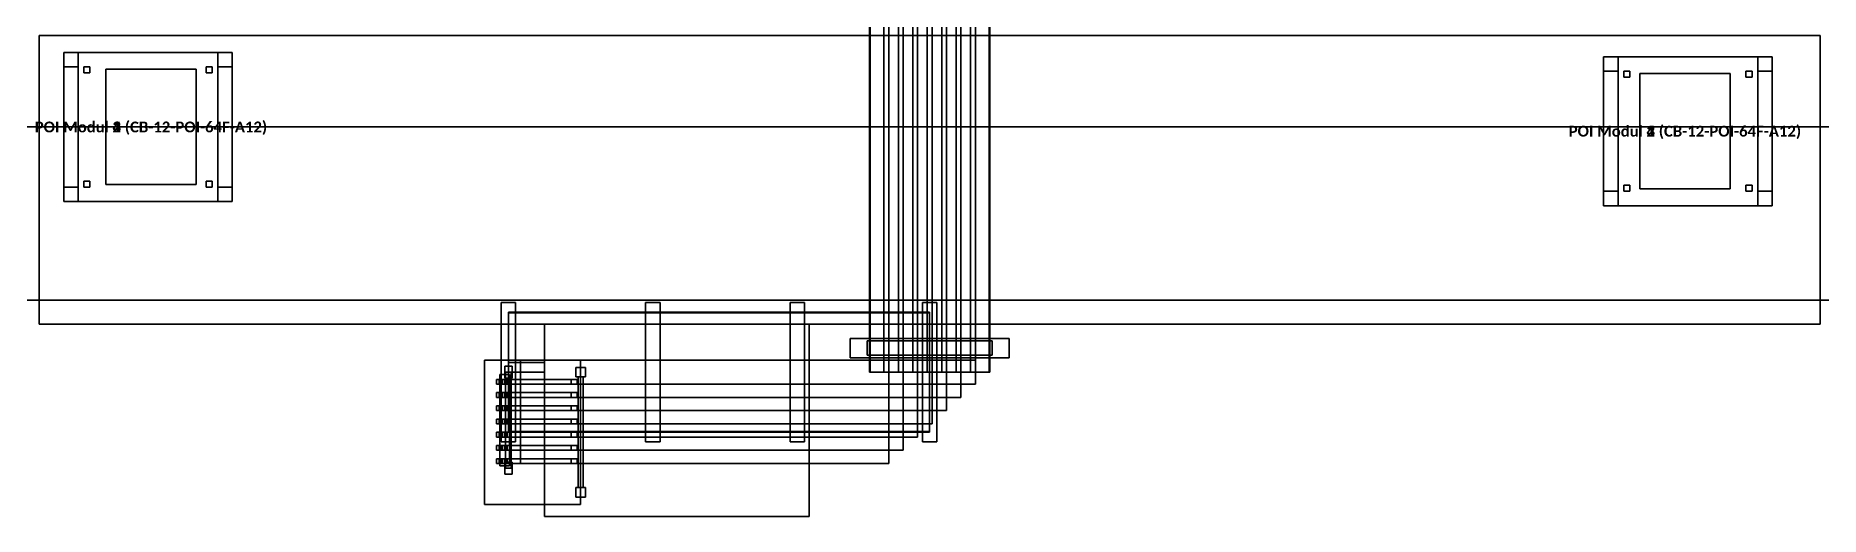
# Model space of a CAD drawing. Header units: metres. Extents: x -25 to 25, y -60.4 to 35.
# Drawn here: x -3.71 to 3.7, y -0.7 to 1.3 of the extents above; entities that cross this region are included whole.
import ezdxf
from ezdxf.enums import TextEntityAlignment as Align

# ---------------------------------------------------------------- set-up
doc = ezdxf.new("R2010")
doc.units = ezdxf.units.M
for name, color, linetype in [('DIKEY_KABLO_MERDIVENI', 4, 'CONTINUOUS'), ('EKP_POI_MODULLERI', 40, 'CONTINUOUS'), ('EKP_POI_TASIYICI_SASE', 30, 'CONTINUOUS'), ('GEMICI_MERDIVENI', 2, 'CONTINUOUS'), ('KABLO_KLEMENS', 1, 'CONTINUOUS'), ('KBL_ENERJI_2X25', 5, 'CONTINUOUS'), ('MONTAJ_BORULARI', 2, 'CONTINUOUS'), ('TAVA_KONSOL', 9, 'CONTINUOUS'), ('TAVA_PROFILI', 6, 'CONTINUOUS'), ('ZEMIN_PLATFORM', 8, 'CONTINUOUS')]:
    doc.layers.add(name, color=color, linetype=linetype)
doc.styles.get("Standard").update_dxf_attribs({"font": 'calibrib.ttf'})

msp = doc.modelspace()

# ---------------------------------------------------------------- texts
at = {"layer": 'EKP_POI_MODULLERI'}
for s, p in [('POI Modul 1 (CB-12-POI-64F-A12)', (-3.235, 0.92)), ('POI Modul 2 (CB-12-POI-64F-A12)', (-3.235, 0.92)), ('POI Modul 3 (CB-12-POI-64F-A12)', (-3.235, 0.92)), ('POI Modul 4 (CB-12-POI-64F-A12)', (-3.235, 0.92)), ('POI Modul 1 (CB-12-POI-64F-A12)', (3.1375, 0.9024)), ('POI Modul 2 (CB-12-POI-64F-A12)', (3.1375, 0.9024)), ('POI Modul 3 (CB-12-POI-64F-A12)', (3.1375, 0.9024)), ('POI Modul 4 (CB-12-POI-64F-A12)', (3.1375, 0.9024))]:
    msp.add_text(s, height=0.045, dxfattribs=at).set_placement(p, align=Align.MIDDLE_CENTER)

# ---------------------------------------------------------------- linework, layer by layer
at = {"layer": 'DIKEY_KABLO_MERDIVENI'}
for p, q in [((-1.735, -0.075, 0.05), (-1.765, -0.075, 0.05)), ((-1.765, -0.075, 0.05), (-1.765, -0.125, 0.05)), ((-1.735, -0.075, 7.65), (-1.765, -0.075, 7.65)), ((-1.765, -0.075, 7.65), (-1.765, -0.125, 7.65)), ((-1.765, -0.075, 0.05), (-1.765, -0.075, 7.65)), ((-1.765, -0.125, 0.05), (-1.735, -0.125, 0.05)), ((-1.765, -0.125, 7.65), (-1.735, -0.125, 7.65)), ((-1.765, -0.125, 0.05), (-1.765, -0.125, 7.65)), ((-1.738, -0.1, 0.14), (-1.762, -0.1, 0.14)), ((-1.762, -0.1, 0.14), (-1.762, -0.5, 0.14)), ((-1.738, -0.1, 0.16), (-1.762, -0.1, 0.16)), ((-1.762, -0.1, 0.16), (-1.762, -0.5, 0.16)), ((-1.762, -0.1, 0.14), (-1.762, -0.1, 0.16)), ((-1.738, -0.1, 0.44), (-1.762, -0.1, 0.44)), ((-1.762, -0.1, 0.44), (-1.762, -0.5, 0.44)), ((-1.738, -0.1, 0.46), (-1.762, -0.1, 0.46)), ((-1.762, -0.1, 0.46), (-1.762, -0.5, 0.46)), ((-1.762, -0.1, 0.44), (-1.762, -0.1, 0.46)), ((-1.738, -0.1, 0.74), (-1.762, -0.1, 0.74)), ((-1.762, -0.1, 0.74), (-1.762, -0.5, 0.74)), ((-1.738, -0.1, 0.76), (-1.762, -0.1, 0.76)), ((-1.762, -0.1, 0.76), (-1.762, -0.5, 0.76)), ((-1.762, -0.1, 0.74), (-1.762, -0.1, 0.76)), ((-1.738, -0.1, 1.04), (-1.762, -0.1, 1.04)), ((-1.762, -0.1, 1.04), (-1.762, -0.5, 1.04)), ((-1.738, -0.1, 1.06), (-1.762, -0.1, 1.06)), ((-1.762, -0.1, 1.06), (-1.762, -0.5, 1.06)), ((-1.762, -0.1, 1.04), (-1.762, -0.1, 1.06)), ((-1.738, -0.1, 1.34), (-1.762, -0.1, 1.34)), ((-1.762, -0.1, 1.34), (-1.762, -0.5, 1.34)), ((-1.738, -0.1, 1.36), (-1.762, -0.1, 1.36)), ((-1.762, -0.1, 1.36), (-1.762, -0.5, 1.36)), ((-1.762, -0.1, 1.34), (-1.762, -0.1, 1.36)), ((-1.738, -0.1, 1.64), (-1.762, -0.1, 1.64)), ((-1.762, -0.1, 1.64), (-1.762, -0.5, 1.64)), ((-1.738, -0.1, 1.66), (-1.762, -0.1, 1.66)), ((-1.762, -0.1, 1.66), (-1.762, -0.5, 1.66)), ((-1.762, -0.1, 1.64), (-1.762, -0.1, 1.66)), ((-1.738, -0.1, 1.94), (-1.762, -0.1, 1.94)), ((-1.762, -0.1, 1.94), (-1.762, -0.5, 1.94)), ((-1.738, -0.1, 1.96), (-1.762, -0.1, 1.96)), ((-1.762, -0.1, 1.96), (-1.762, -0.5, 1.96)), ((-1.762, -0.1, 1.94), (-1.762, -0.1, 1.96)), ((-1.738, -0.1, 2.24), (-1.762, -0.1, 2.24)), ((-1.762, -0.1, 2.24), (-1.762, -0.5, 2.24)), ((-1.738, -0.1, 2.26), (-1.762, -0.1, 2.26)), ((-1.762, -0.1, 2.26), (-1.762, -0.5, 2.26)), ((-1.762, -0.1, 2.24), (-1.762, -0.1, 2.26)), ((-1.738, -0.1, 2.54), (-1.762, -0.1, 2.54)), ((-1.762, -0.1, 2.54), (-1.762, -0.5, 2.54)), ((-1.738, -0.1, 2.56), (-1.762, -0.1, 2.56)), ((-1.762, -0.1, 2.56), (-1.762, -0.5, 2.56)), ((-1.762, -0.1, 2.54), (-1.762, -0.1, 2.56)), ((-1.738, -0.1, 2.84), (-1.762, -0.1, 2.84)), ((-1.762, -0.1, 2.84), (-1.762, -0.5, 2.84)), ((-1.738, -0.1, 2.86), (-1.762, -0.1, 2.86)), ((-1.762, -0.1, 2.86), (-1.762, -0.5, 2.86)), ((-1.762, -0.1, 2.84), (-1.762, -0.1, 2.86)), ((-1.738, -0.1, 3.14), (-1.762, -0.1, 3.14)), ((-1.762, -0.1, 3.14), (-1.762, -0.5, 3.14)), ((-1.738, -0.1, 3.16), (-1.762, -0.1, 3.16)), ((-1.762, -0.1, 3.16), (-1.762, -0.5, 3.16)), ((-1.762, -0.1, 3.14), (-1.762, -0.1, 3.16)), ((-1.738, -0.1, 3.44), (-1.762, -0.1, 3.44)), ((-1.762, -0.1, 3.44), (-1.762, -0.5, 3.44)), ((-1.738, -0.1, 3.46), (-1.762, -0.1, 3.46)), ((-1.762, -0.1, 3.46), (-1.762, -0.5, 3.46)), ((-1.762, -0.1, 3.44), (-1.762, -0.1, 3.46)), ((-1.738, -0.1, 3.74), (-1.762, -0.1, 3.74)), ((-1.762, -0.1, 3.74), (-1.762, -0.5, 3.74)), ((-1.738, -0.1, 3.76), (-1.762, -0.1, 3.76)), ((-1.762, -0.1, 3.76), (-1.762, -0.5, 3.76)), ((-1.762, -0.1, 3.74), (-1.762, -0.1, 3.76)), ((-1.738, -0.1, 4.04), (-1.762, -0.1, 4.04)), ((-1.762, -0.1, 4.04), (-1.762, -0.5, 4.04)), ((-1.738, -0.1, 4.06), (-1.762, -0.1, 4.06)), ((-1.762, -0.1, 4.06), (-1.762, -0.5, 4.06)), ((-1.762, -0.1, 4.04), (-1.762, -0.1, 4.06)), ((-1.738, -0.1, 4.34), (-1.762, -0.1, 4.34)), ((-1.762, -0.1, 4.34), (-1.762, -0.5, 4.34)), ((-1.738, -0.1, 4.36), (-1.762, -0.1, 4.36)), ((-1.762, -0.1, 4.36), (-1.762, -0.5, 4.36)), ((-1.762, -0.1, 4.34), (-1.762, -0.1, 4.36)), ((-1.738, -0.1, 4.64), (-1.762, -0.1, 4.64)), ((-1.762, -0.1, 4.64), (-1.762, -0.5, 4.64)), ((-1.738, -0.1, 4.66), (-1.762, -0.1, 4.66)), ((-1.762, -0.1, 4.66), (-1.762, -0.5, 4.66)), ((-1.762, -0.1, 4.64), (-1.762, -0.1, 4.66)), ((-1.738, -0.1, 4.94), (-1.762, -0.1, 4.94)), ((-1.762, -0.1, 4.94), (-1.762, -0.5, 4.94)), ((-1.738, -0.1, 4.96), (-1.762, -0.1, 4.96)), ((-1.762, -0.1, 4.96), (-1.762, -0.5, 4.96)), ((-1.762, -0.1, 4.94), (-1.762, -0.1, 4.96)), ((-1.738, -0.1, 5.24), (-1.762, -0.1, 5.24)), ((-1.762, -0.1, 5.24), (-1.762, -0.5, 5.24)), ((-1.738, -0.1, 5.26), (-1.762, -0.1, 5.26)), ((-1.762, -0.1, 5.26), (-1.762, -0.5, 5.26)), ((-1.762, -0.1, 5.24), (-1.762, -0.1, 5.26)), ((-1.738, -0.1, 5.54), (-1.762, -0.1, 5.54)), ((-1.762, -0.1, 5.54), (-1.762, -0.5, 5.54)), ((-1.738, -0.1, 5.56), (-1.762, -0.1, 5.56)), ((-1.762, -0.1, 5.56), (-1.762, -0.5, 5.56)), ((-1.762, -0.1, 5.54), (-1.762, -0.1, 5.56)), ((-1.738, -0.1, 5.84), (-1.762, -0.1, 5.84)), ((-1.762, -0.1, 5.84), (-1.762, -0.5, 5.84)), ((-1.738, -0.1, 5.86), (-1.762, -0.1, 5.86)), ((-1.762, -0.1, 5.86), (-1.762, -0.5, 5.86)), ((-1.762, -0.1, 5.84), (-1.762, -0.1, 5.86)), ((-1.738, -0.1, 6.14), (-1.762, -0.1, 6.14)), ((-1.762, -0.1, 6.14), (-1.762, -0.5, 6.14)), ((-1.738, -0.1, 6.16), (-1.762, -0.1, 6.16)), ((-1.762, -0.1, 6.16), (-1.762, -0.5, 6.16)), ((-1.762, -0.1, 6.14), (-1.762, -0.1, 6.16)), ((-1.738, -0.1, 6.44), (-1.762, -0.1, 6.44)), ((-1.762, -0.1, 6.44), (-1.762, -0.5, 6.44)), ((-1.738, -0.1, 6.46), (-1.762, -0.1, 6.46)), ((-1.762, -0.1, 6.46), (-1.762, -0.5, 6.46)), ((-1.762, -0.1, 6.44), (-1.762, -0.1, 6.46)), ((-1.738, -0.1, 6.74), (-1.762, -0.1, 6.74)), ((-1.762, -0.1, 6.74), (-1.762, -0.5, 6.74)), ((-1.738, -0.1, 6.76), (-1.762, -0.1, 6.76)), ((-1.762, -0.1, 6.76), (-1.762, -0.5, 6.76)), ((-1.762, -0.1, 6.74), (-1.762, -0.1, 6.76)), ((-1.738, -0.1, 7.04), (-1.762, -0.1, 7.04)), ((-1.762, -0.1, 7.04), (-1.762, -0.5, 7.04)), ((-1.738, -0.1, 7.06), (-1.762, -0.1, 7.06)), ((-1.762, -0.1, 7.06), (-1.762, -0.5, 7.06)), ((-1.762, -0.1, 7.04), (-1.762, -0.1, 7.06)), ((-1.738, -0.1, 7.34), (-1.762, -0.1, 7.34)), ((-1.762, -0.1, 7.34), (-1.762, -0.5, 7.34)), ((-1.738, -0.1, 7.36), (-1.762, -0.1, 7.36)), ((-1.762, -0.1, 7.36), (-1.762, -0.5, 7.36)), ((-1.762, -0.1, 7.34), (-1.762, -0.1, 7.36)), ((-1.738, -0.1, 7.64), (-1.762, -0.1, 7.64)), ((-1.762, -0.1, 7.64), (-1.762, -0.5, 7.64)), ((-1.738, -0.1, 7.66), (-1.762, -0.1, 7.66)), ((-1.762, -0.1, 7.66), (-1.762, -0.5, 7.66)), ((-1.762, -0.1, 7.64), (-1.762, -0.1, 7.66)), ((-1.738, -0.5, 0.14), (-1.738, -0.1, 0.14)), ((-1.738, -0.5, 0.16), (-1.738, -0.1, 0.16)), ((-1.738, -0.1, 0.14), (-1.738, -0.1, 0.16)), ((-1.738, -0.5, 0.44), (-1.738, -0.1, 0.44)), ((-1.738, -0.5, 0.46), (-1.738, -0.1, 0.46)), ((-1.738, -0.1, 0.44), (-1.738, -0.1, 0.46)), ((-1.738, -0.5, 0.74), (-1.738, -0.1, 0.74)), ((-1.738, -0.5, 0.76), (-1.738, -0.1, 0.76)), ((-1.738, -0.1, 0.74), (-1.738, -0.1, 0.76)), ((-1.738, -0.5, 1.04), (-1.738, -0.1, 1.04)), ((-1.738, -0.5, 1.06), (-1.738, -0.1, 1.06)), ((-1.738, -0.1, 1.04), (-1.738, -0.1, 1.06)), ((-1.738, -0.5, 1.34), (-1.738, -0.1, 1.34)), ((-1.738, -0.5, 1.36), (-1.738, -0.1, 1.36)), ((-1.738, -0.1, 1.34), (-1.738, -0.1, 1.36)), ((-1.738, -0.5, 1.64), (-1.738, -0.1, 1.64)), ((-1.738, -0.5, 1.66), (-1.738, -0.1, 1.66)), ((-1.738, -0.1, 1.64), (-1.738, -0.1, 1.66)), ((-1.738, -0.5, 1.94), (-1.738, -0.1, 1.94)), ((-1.738, -0.5, 1.96), (-1.738, -0.1, 1.96)), ((-1.738, -0.1, 1.94), (-1.738, -0.1, 1.96)), ((-1.738, -0.5, 2.24), (-1.738, -0.1, 2.24)), ((-1.738, -0.5, 2.26), (-1.738, -0.1, 2.26)), ((-1.738, -0.1, 2.24), (-1.738, -0.1, 2.26)), ((-1.738, -0.5, 2.54), (-1.738, -0.1, 2.54)), ((-1.738, -0.5, 2.56), (-1.738, -0.1, 2.56)), ((-1.738, -0.1, 2.54), (-1.738, -0.1, 2.56)), ((-1.738, -0.5, 2.84), (-1.738, -0.1, 2.84)), ((-1.738, -0.5, 2.86), (-1.738, -0.1, 2.86)), ((-1.738, -0.1, 2.84), (-1.738, -0.1, 2.86)), ((-1.738, -0.5, 3.14), (-1.738, -0.1, 3.14)), ((-1.738, -0.5, 3.16), (-1.738, -0.1, 3.16)), ((-1.738, -0.1, 3.14), (-1.738, -0.1, 3.16)), ((-1.738, -0.5, 3.44), (-1.738, -0.1, 3.44)), ((-1.738, -0.5, 3.46), (-1.738, -0.1, 3.46)), ((-1.738, -0.1, 3.44), (-1.738, -0.1, 3.46)), ((-1.738, -0.5, 3.74), (-1.738, -0.1, 3.74)), ((-1.738, -0.5, 3.76), (-1.738, -0.1, 3.76)), ((-1.738, -0.1, 3.74), (-1.738, -0.1, 3.76)), ((-1.738, -0.5, 4.04), (-1.738, -0.1, 4.04)), ((-1.738, -0.5, 4.06), (-1.738, -0.1, 4.06)), ((-1.738, -0.1, 4.04), (-1.738, -0.1, 4.06)), ((-1.738, -0.5, 4.34), (-1.738, -0.1, 4.34)), ((-1.738, -0.5, 4.36), (-1.738, -0.1, 4.36)), ((-1.738, -0.1, 4.34), (-1.738, -0.1, 4.36)), ((-1.738, -0.5, 4.64), (-1.738, -0.1, 4.64)), ((-1.738, -0.5, 4.66), (-1.738, -0.1, 4.66)), ((-1.738, -0.1, 4.64), (-1.738, -0.1, 4.66)), ((-1.738, -0.5, 4.94), (-1.738, -0.1, 4.94)), ((-1.738, -0.5, 4.96), (-1.738, -0.1, 4.96)), ((-1.738, -0.1, 4.94), (-1.738, -0.1, 4.96)), ((-1.738, -0.5, 5.24), (-1.738, -0.1, 5.24)), ((-1.738, -0.5, 5.26), (-1.738, -0.1, 5.26)), ((-1.738, -0.1, 5.24), (-1.738, -0.1, 5.26)), ((-1.738, -0.5, 5.54), (-1.738, -0.1, 5.54)), ((-1.738, -0.5, 5.56), (-1.738, -0.1, 5.56)), ((-1.738, -0.1, 5.54), (-1.738, -0.1, 5.56)), ((-1.738, -0.5, 5.84), (-1.738, -0.1, 5.84)), ((-1.738, -0.5, 5.86), (-1.738, -0.1, 5.86)), ((-1.738, -0.1, 5.84), (-1.738, -0.1, 5.86)), ((-1.738, -0.5, 6.14), (-1.738, -0.1, 6.14)), ((-1.738, -0.5, 6.16), (-1.738, -0.1, 6.16)), ((-1.738, -0.1, 6.14), (-1.738, -0.1, 6.16)), ((-1.738, -0.5, 6.44), (-1.738, -0.1, 6.44)), ((-1.738, -0.5, 6.46), (-1.738, -0.1, 6.46)), ((-1.738, -0.1, 6.44), (-1.738, -0.1, 6.46)), ((-1.738, -0.5, 6.74), (-1.738, -0.1, 6.74)), ((-1.738, -0.5, 6.76), (-1.738, -0.1, 6.76)), ((-1.738, -0.1, 6.74), (-1.738, -0.1, 6.76)), ((-1.738, -0.5, 7.04), (-1.738, -0.1, 7.04)), ((-1.738, -0.5, 7.06), (-1.738, -0.1, 7.06)), ((-1.738, -0.1, 7.04), (-1.738, -0.1, 7.06)), ((-1.738, -0.5, 7.34), (-1.738, -0.1, 7.34)), ((-1.738, -0.5, 7.36), (-1.738, -0.1, 7.36)), ((-1.738, -0.1, 7.34), (-1.738, -0.1, 7.36)), ((-1.738, -0.5, 7.64), (-1.738, -0.1, 7.64)), ((-1.738, -0.5, 7.66), (-1.738, -0.1, 7.66)), ((-1.738, -0.1, 7.64), (-1.738, -0.1, 7.66)), ((-1.735, -0.125, 0.05), (-1.735, -0.075, 0.05)), ((-1.735, -0.125, 7.65), (-1.735, -0.075, 7.65)), ((-1.735, -0.075, 0.05), (-1.735, -0.075, 7.65)), ((-1.735, -0.125, 0.05), (-1.735, -0.125, 7.65)), ((-1.735, -0.475, 0.05), (-1.765, -0.475, 0.05)), ((-1.765, -0.475, 0.05), (-1.765, -0.525, 0.05)), ((-1.735, -0.475, 7.65), (-1.765, -0.475, 7.65)), ((-1.765, -0.475, 7.65), (-1.765, -0.525, 7.65)), ((-1.765, -0.475, 0.05), (-1.765, -0.475, 7.65)), ((-1.762, -0.5, 0.14), (-1.738, -0.5, 0.14)), ((-1.762, -0.5, 0.16), (-1.738, -0.5, 0.16)), ((-1.762, -0.5, 0.14), (-1.762, -0.5, 0.16)), ((-1.762, -0.5, 0.44), (-1.738, -0.5, 0.44)), ((-1.762, -0.5, 0.46), (-1.738, -0.5, 0.46)), ((-1.762, -0.5, 0.44), (-1.762, -0.5, 0.46)), ((-1.762, -0.5, 0.74), (-1.738, -0.5, 0.74)), ((-1.762, -0.5, 0.76), (-1.738, -0.5, 0.76)), ((-1.762, -0.5, 0.74), (-1.762, -0.5, 0.76)), ((-1.762, -0.5, 1.04), (-1.738, -0.5, 1.04)), ((-1.762, -0.5, 1.06), (-1.738, -0.5, 1.06)), ((-1.762, -0.5, 1.04), (-1.762, -0.5, 1.06)), ((-1.762, -0.5, 1.34), (-1.738, -0.5, 1.34)), ((-1.762, -0.5, 1.36), (-1.738, -0.5, 1.36)), ((-1.762, -0.5, 1.34), (-1.762, -0.5, 1.36)), ((-1.762, -0.5, 1.64), (-1.738, -0.5, 1.64)), ((-1.762, -0.5, 1.66), (-1.738, -0.5, 1.66)), ((-1.762, -0.5, 1.64), (-1.762, -0.5, 1.66)), ((-1.762, -0.5, 1.94), (-1.738, -0.5, 1.94)), ((-1.762, -0.5, 1.96), (-1.738, -0.5, 1.96)), ((-1.762, -0.5, 1.94), (-1.762, -0.5, 1.96)), ((-1.762, -0.5, 2.24), (-1.738, -0.5, 2.24)), ((-1.762, -0.5, 2.26), (-1.738, -0.5, 2.26)), ((-1.762, -0.5, 2.24), (-1.762, -0.5, 2.26)), ((-1.762, -0.5, 2.54), (-1.738, -0.5, 2.54)), ((-1.762, -0.5, 2.56), (-1.738, -0.5, 2.56)), ((-1.762, -0.5, 2.54), (-1.762, -0.5, 2.56)), ((-1.762, -0.5, 2.84), (-1.738, -0.5, 2.84)), ((-1.762, -0.5, 2.86), (-1.738, -0.5, 2.86)), ((-1.762, -0.5, 2.84), (-1.762, -0.5, 2.86)), ((-1.762, -0.5, 3.14), (-1.738, -0.5, 3.14)), ((-1.762, -0.5, 3.16), (-1.738, -0.5, 3.16)), ((-1.762, -0.5, 3.14), (-1.762, -0.5, 3.16)), ((-1.762, -0.5, 3.44), (-1.738, -0.5, 3.44)), ((-1.762, -0.5, 3.46), (-1.738, -0.5, 3.46)), ((-1.762, -0.5, 3.44), (-1.762, -0.5, 3.46)), ((-1.762, -0.5, 3.74), (-1.738, -0.5, 3.74)), ((-1.762, -0.5, 3.76), (-1.738, -0.5, 3.76)), ((-1.762, -0.5, 3.74), (-1.762, -0.5, 3.76)), ((-1.762, -0.5, 4.04), (-1.738, -0.5, 4.04)), ((-1.762, -0.5, 4.06), (-1.738, -0.5, 4.06)), ((-1.762, -0.5, 4.04), (-1.762, -0.5, 4.06)), ((-1.762, -0.5, 4.34), (-1.738, -0.5, 4.34)), ((-1.762, -0.5, 4.36), (-1.738, -0.5, 4.36)), ((-1.762, -0.5, 4.34), (-1.762, -0.5, 4.36)), ((-1.762, -0.5, 4.64), (-1.738, -0.5, 4.64)), ((-1.762, -0.5, 4.66), (-1.738, -0.5, 4.66)), ((-1.762, -0.5, 4.64), (-1.762, -0.5, 4.66)), ((-1.762, -0.5, 4.94), (-1.738, -0.5, 4.94)), ((-1.762, -0.5, 4.96), (-1.738, -0.5, 4.96)), ((-1.762, -0.5, 4.94), (-1.762, -0.5, 4.96)), ((-1.762, -0.5, 5.24), (-1.738, -0.5, 5.24)), ((-1.762, -0.5, 5.26), (-1.738, -0.5, 5.26)), ((-1.762, -0.5, 5.24), (-1.762, -0.5, 5.26)), ((-1.762, -0.5, 5.54), (-1.738, -0.5, 5.54)), ((-1.762, -0.5, 5.56), (-1.738, -0.5, 5.56)), ((-1.762, -0.5, 5.54), (-1.762, -0.5, 5.56)), ((-1.762, -0.5, 5.84), (-1.738, -0.5, 5.84)), ((-1.762, -0.5, 5.86), (-1.738, -0.5, 5.86)), ((-1.762, -0.5, 5.84), (-1.762, -0.5, 5.86)), ((-1.762, -0.5, 6.14), (-1.738, -0.5, 6.14)), ((-1.762, -0.5, 6.16), (-1.738, -0.5, 6.16)), ((-1.762, -0.5, 6.14), (-1.762, -0.5, 6.16)), ((-1.762, -0.5, 6.44), (-1.738, -0.5, 6.44)), ((-1.762, -0.5, 6.46), (-1.738, -0.5, 6.46)), ((-1.762, -0.5, 6.44), (-1.762, -0.5, 6.46)), ((-1.762, -0.5, 6.74), (-1.738, -0.5, 6.74)), ((-1.762, -0.5, 6.76), (-1.738, -0.5, 6.76)), ((-1.762, -0.5, 6.74), (-1.762, -0.5, 6.76)), ((-1.762, -0.5, 7.04), (-1.738, -0.5, 7.04)), ((-1.762, -0.5, 7.06), (-1.738, -0.5, 7.06)), ((-1.762, -0.5, 7.04), (-1.762, -0.5, 7.06)), ((-1.762, -0.5, 7.34), (-1.738, -0.5, 7.34)), ((-1.762, -0.5, 7.36), (-1.738, -0.5, 7.36)), ((-1.762, -0.5, 7.34), (-1.762, -0.5, 7.36)), ((-1.762, -0.5, 7.64), (-1.738, -0.5, 7.64)), ((-1.762, -0.5, 7.66), (-1.738, -0.5, 7.66)), ((-1.762, -0.5, 7.64), (-1.762, -0.5, 7.66)), ((-1.738, -0.5, 0.14), (-1.738, -0.5, 0.16)), ((-1.738, -0.5, 0.44), (-1.738, -0.5, 0.46)), ((-1.738, -0.5, 0.74), (-1.738, -0.5, 0.76)), ((-1.738, -0.5, 1.04), (-1.738, -0.5, 1.06)), ((-1.738, -0.5, 1.34), (-1.738, -0.5, 1.36)), ((-1.738, -0.5, 1.64), (-1.738, -0.5, 1.66)), ((-1.738, -0.5, 1.94), (-1.738, -0.5, 1.96)), ((-1.738, -0.5, 2.24), (-1.738, -0.5, 2.26)), ((-1.738, -0.5, 2.54), (-1.738, -0.5, 2.56)), ((-1.738, -0.5, 2.84), (-1.738, -0.5, 2.86)), ((-1.738, -0.5, 3.14), (-1.738, -0.5, 3.16)), ((-1.738, -0.5, 3.44), (-1.738, -0.5, 3.46)), ((-1.738, -0.5, 3.74), (-1.738, -0.5, 3.76)), ((-1.738, -0.5, 4.04), (-1.738, -0.5, 4.06)), ((-1.738, -0.5, 4.34), (-1.738, -0.5, 4.36)), ((-1.738, -0.5, 4.64), (-1.738, -0.5, 4.66)), ((-1.738, -0.5, 4.94), (-1.738, -0.5, 4.96)), ((-1.738, -0.5, 5.24), (-1.738, -0.5, 5.26)), ((-1.738, -0.5, 5.54), (-1.738, -0.5, 5.56)), ((-1.738, -0.5, 5.84), (-1.738, -0.5, 5.86)), ((-1.738, -0.5, 6.14), (-1.738, -0.5, 6.16)), ((-1.738, -0.5, 6.44), (-1.738, -0.5, 6.46)), ((-1.738, -0.5, 6.74), (-1.738, -0.5, 6.76)), ((-1.738, -0.5, 7.04), (-1.738, -0.5, 7.06)), ((-1.738, -0.5, 7.34), (-1.738, -0.5, 7.36)), ((-1.738, -0.5, 7.64), (-1.738, -0.5, 7.66)), ((-1.735, -0.525, 0.05), (-1.735, -0.475, 0.05)), ((-1.735, -0.525, 7.65), (-1.735, -0.475, 7.65)), ((-1.735, -0.475, 0.05), (-1.735, -0.475, 7.65)), ((-1.765, -0.525, 0.05), (-1.735, -0.525, 0.05)), ((-1.765, -0.525, 7.65), (-1.735, -0.525, 7.65)), ((-1.765, -0.525, 0.05), (-1.765, -0.525, 7.65)), ((-1.735, -0.525, 0.05), (-1.735, -0.525, 7.65))]:
    msp.add_line(p, q, dxfattribs=at)
for points in [[(-1.765, -0.125, 0.05), (-1.735, -0.125, 0.05), (-1.735, -0.075, 0.05), (-1.765, -0.075, 0.05)], [(-1.765, -0.125, 7.65), (-1.735, -0.125, 7.65), (-1.735, -0.075, 7.65), (-1.765, -0.075, 7.65)], [(-1.765, -0.075, 0.05), (-1.735, -0.075, 0.05), (-1.735, -0.075, 7.65), (-1.765, -0.075, 7.65)], [(-1.765, -0.125, 0.05), (-1.765, -0.075, 0.05), (-1.765, -0.075, 7.65), (-1.765, -0.125, 7.65)], [(-1.765, -0.125, 0.05), (-1.735, -0.125, 0.05), (-1.735, -0.125, 7.65), (-1.765, -0.125, 7.65)], [(-1.762, -0.5, 0.14), (-1.738, -0.5, 0.14), (-1.738, -0.1, 0.14), (-1.762, -0.1, 0.14)], [(-1.762, -0.5, 0.16), (-1.738, -0.5, 0.16), (-1.738, -0.1, 0.16), (-1.762, -0.1, 0.16)], [(-1.762, -0.1, 0.14), (-1.738, -0.1, 0.14), (-1.738, -0.1, 0.16), (-1.762, -0.1, 0.16)], [(-1.762, -0.5, 0.14), (-1.762, -0.1, 0.14), (-1.762, -0.1, 0.16), (-1.762, -0.5, 0.16)], [(-1.762, -0.5, 0.44), (-1.738, -0.5, 0.44), (-1.738, -0.1, 0.44), (-1.762, -0.1, 0.44)], [(-1.762, -0.5, 0.46), (-1.738, -0.5, 0.46), (-1.738, -0.1, 0.46), (-1.762, -0.1, 0.46)], [(-1.762, -0.1, 0.44), (-1.738, -0.1, 0.44), (-1.738, -0.1, 0.46), (-1.762, -0.1, 0.46)], [(-1.762, -0.5, 0.44), (-1.762, -0.1, 0.44), (-1.762, -0.1, 0.46), (-1.762, -0.5, 0.46)], [(-1.762, -0.5, 0.74), (-1.738, -0.5, 0.74), (-1.738, -0.1, 0.74), (-1.762, -0.1, 0.74)], [(-1.762, -0.5, 0.76), (-1.738, -0.5, 0.76), (-1.738, -0.1, 0.76), (-1.762, -0.1, 0.76)], [(-1.762, -0.1, 0.74), (-1.738, -0.1, 0.74), (-1.738, -0.1, 0.76), (-1.762, -0.1, 0.76)], [(-1.762, -0.5, 0.74), (-1.762, -0.1, 0.74), (-1.762, -0.1, 0.76), (-1.762, -0.5, 0.76)], [(-1.762, -0.5, 1.04), (-1.738, -0.5, 1.04), (-1.738, -0.1, 1.04), (-1.762, -0.1, 1.04)], [(-1.762, -0.5, 1.06), (-1.738, -0.5, 1.06), (-1.738, -0.1, 1.06), (-1.762, -0.1, 1.06)], [(-1.762, -0.1, 1.04), (-1.738, -0.1, 1.04), (-1.738, -0.1, 1.06), (-1.762, -0.1, 1.06)], [(-1.762, -0.5, 1.04), (-1.762, -0.1, 1.04), (-1.762, -0.1, 1.06), (-1.762, -0.5, 1.06)], [(-1.762, -0.5, 1.34), (-1.738, -0.5, 1.34), (-1.738, -0.1, 1.34), (-1.762, -0.1, 1.34)], [(-1.762, -0.5, 1.36), (-1.738, -0.5, 1.36), (-1.738, -0.1, 1.36), (-1.762, -0.1, 1.36)], [(-1.762, -0.1, 1.34), (-1.738, -0.1, 1.34), (-1.738, -0.1, 1.36), (-1.762, -0.1, 1.36)], [(-1.762, -0.5, 1.34), (-1.762, -0.1, 1.34), (-1.762, -0.1, 1.36), (-1.762, -0.5, 1.36)], [(-1.762, -0.5, 1.64), (-1.738, -0.5, 1.64), (-1.738, -0.1, 1.64), (-1.762, -0.1, 1.64)], [(-1.762, -0.5, 1.66), (-1.738, -0.5, 1.66), (-1.738, -0.1, 1.66), (-1.762, -0.1, 1.66)], [(-1.762, -0.1, 1.64), (-1.738, -0.1, 1.64), (-1.738, -0.1, 1.66), (-1.762, -0.1, 1.66)], [(-1.762, -0.5, 1.64), (-1.762, -0.1, 1.64), (-1.762, -0.1, 1.66), (-1.762, -0.5, 1.66)], [(-1.762, -0.5, 1.94), (-1.738, -0.5, 1.94), (-1.738, -0.1, 1.94), (-1.762, -0.1, 1.94)], [(-1.762, -0.5, 1.96), (-1.738, -0.5, 1.96), (-1.738, -0.1, 1.96), (-1.762, -0.1, 1.96)], [(-1.762, -0.1, 1.94), (-1.738, -0.1, 1.94), (-1.738, -0.1, 1.96), (-1.762, -0.1, 1.96)], [(-1.762, -0.5, 1.94), (-1.762, -0.1, 1.94), (-1.762, -0.1, 1.96), (-1.762, -0.5, 1.96)], [(-1.762, -0.5, 2.24), (-1.738, -0.5, 2.24), (-1.738, -0.1, 2.24), (-1.762, -0.1, 2.24)], [(-1.762, -0.5, 2.26), (-1.738, -0.5, 2.26), (-1.738, -0.1, 2.26), (-1.762, -0.1, 2.26)], [(-1.762, -0.1, 2.24), (-1.738, -0.1, 2.24), (-1.738, -0.1, 2.26), (-1.762, -0.1, 2.26)], [(-1.762, -0.5, 2.24), (-1.762, -0.1, 2.24), (-1.762, -0.1, 2.26), (-1.762, -0.5, 2.26)], [(-1.762, -0.5, 2.54), (-1.738, -0.5, 2.54), (-1.738, -0.1, 2.54), (-1.762, -0.1, 2.54)], [(-1.762, -0.5, 2.56), (-1.738, -0.5, 2.56), (-1.738, -0.1, 2.56), (-1.762, -0.1, 2.56)], [(-1.762, -0.1, 2.54), (-1.738, -0.1, 2.54), (-1.738, -0.1, 2.56), (-1.762, -0.1, 2.56)], [(-1.762, -0.5, 2.54), (-1.762, -0.1, 2.54), (-1.762, -0.1, 2.56), (-1.762, -0.5, 2.56)], [(-1.762, -0.5, 2.84), (-1.738, -0.5, 2.84), (-1.738, -0.1, 2.84), (-1.762, -0.1, 2.84)], [(-1.762, -0.5, 2.86), (-1.738, -0.5, 2.86), (-1.738, -0.1, 2.86), (-1.762, -0.1, 2.86)], [(-1.762, -0.1, 2.84), (-1.738, -0.1, 2.84), (-1.738, -0.1, 2.86), (-1.762, -0.1, 2.86)], [(-1.762, -0.5, 2.84), (-1.762, -0.1, 2.84), (-1.762, -0.1, 2.86), (-1.762, -0.5, 2.86)], [(-1.762, -0.5, 3.14), (-1.738, -0.5, 3.14), (-1.738, -0.1, 3.14), (-1.762, -0.1, 3.14)], [(-1.762, -0.5, 3.16), (-1.738, -0.5, 3.16), (-1.738, -0.1, 3.16), (-1.762, -0.1, 3.16)], [(-1.762, -0.1, 3.14), (-1.738, -0.1, 3.14), (-1.738, -0.1, 3.16), (-1.762, -0.1, 3.16)], [(-1.762, -0.5, 3.14), (-1.762, -0.1, 3.14), (-1.762, -0.1, 3.16), (-1.762, -0.5, 3.16)], [(-1.762, -0.5, 3.44), (-1.738, -0.5, 3.44), (-1.738, -0.1, 3.44), (-1.762, -0.1, 3.44)], [(-1.762, -0.5, 3.46), (-1.738, -0.5, 3.46), (-1.738, -0.1, 3.46), (-1.762, -0.1, 3.46)], [(-1.762, -0.1, 3.44), (-1.738, -0.1, 3.44), (-1.738, -0.1, 3.46), (-1.762, -0.1, 3.46)], [(-1.762, -0.5, 3.44), (-1.762, -0.1, 3.44), (-1.762, -0.1, 3.46), (-1.762, -0.5, 3.46)], [(-1.762, -0.5, 3.74), (-1.738, -0.5, 3.74), (-1.738, -0.1, 3.74), (-1.762, -0.1, 3.74)], [(-1.762, -0.5, 3.76), (-1.738, -0.5, 3.76), (-1.738, -0.1, 3.76), (-1.762, -0.1, 3.76)], [(-1.762, -0.1, 3.74), (-1.738, -0.1, 3.74), (-1.738, -0.1, 3.76), (-1.762, -0.1, 3.76)], [(-1.762, -0.5, 3.74), (-1.762, -0.1, 3.74), (-1.762, -0.1, 3.76), (-1.762, -0.5, 3.76)], [(-1.762, -0.5, 4.04), (-1.738, -0.5, 4.04), (-1.738, -0.1, 4.04), (-1.762, -0.1, 4.04)], [(-1.762, -0.5, 4.06), (-1.738, -0.5, 4.06), (-1.738, -0.1, 4.06), (-1.762, -0.1, 4.06)], [(-1.762, -0.1, 4.04), (-1.738, -0.1, 4.04), (-1.738, -0.1, 4.06), (-1.762, -0.1, 4.06)], [(-1.762, -0.5, 4.04), (-1.762, -0.1, 4.04), (-1.762, -0.1, 4.06), (-1.762, -0.5, 4.06)], [(-1.762, -0.5, 4.34), (-1.738, -0.5, 4.34), (-1.738, -0.1, 4.34), (-1.762, -0.1, 4.34)], [(-1.762, -0.5, 4.36), (-1.738, -0.5, 4.36), (-1.738, -0.1, 4.36), (-1.762, -0.1, 4.36)], [(-1.762, -0.1, 4.34), (-1.738, -0.1, 4.34), (-1.738, -0.1, 4.36), (-1.762, -0.1, 4.36)], [(-1.762, -0.5, 4.34), (-1.762, -0.1, 4.34), (-1.762, -0.1, 4.36), (-1.762, -0.5, 4.36)], [(-1.762, -0.5, 4.64), (-1.738, -0.5, 4.64), (-1.738, -0.1, 4.64), (-1.762, -0.1, 4.64)], [(-1.762, -0.5, 4.66), (-1.738, -0.5, 4.66), (-1.738, -0.1, 4.66), (-1.762, -0.1, 4.66)], [(-1.762, -0.1, 4.64), (-1.738, -0.1, 4.64), (-1.738, -0.1, 4.66), (-1.762, -0.1, 4.66)], [(-1.762, -0.5, 4.64), (-1.762, -0.1, 4.64), (-1.762, -0.1, 4.66), (-1.762, -0.5, 4.66)], [(-1.762, -0.5, 4.94), (-1.738, -0.5, 4.94), (-1.738, -0.1, 4.94), (-1.762, -0.1, 4.94)], [(-1.762, -0.5, 4.96), (-1.738, -0.5, 4.96), (-1.738, -0.1, 4.96), (-1.762, -0.1, 4.96)], [(-1.762, -0.1, 4.94), (-1.738, -0.1, 4.94), (-1.738, -0.1, 4.96), (-1.762, -0.1, 4.96)], [(-1.762, -0.5, 4.94), (-1.762, -0.1, 4.94), (-1.762, -0.1, 4.96), (-1.762, -0.5, 4.96)], [(-1.762, -0.5, 5.24), (-1.738, -0.5, 5.24), (-1.738, -0.1, 5.24), (-1.762, -0.1, 5.24)], [(-1.762, -0.5, 5.26), (-1.738, -0.5, 5.26), (-1.738, -0.1, 5.26), (-1.762, -0.1, 5.26)], [(-1.762, -0.1, 5.24), (-1.738, -0.1, 5.24), (-1.738, -0.1, 5.26), (-1.762, -0.1, 5.26)], [(-1.762, -0.5, 5.24), (-1.762, -0.1, 5.24), (-1.762, -0.1, 5.26), (-1.762, -0.5, 5.26)], [(-1.762, -0.5, 5.54), (-1.738, -0.5, 5.54), (-1.738, -0.1, 5.54), (-1.762, -0.1, 5.54)], [(-1.762, -0.5, 5.56), (-1.738, -0.5, 5.56), (-1.738, -0.1, 5.56), (-1.762, -0.1, 5.56)], [(-1.762, -0.1, 5.54), (-1.738, -0.1, 5.54), (-1.738, -0.1, 5.56), (-1.762, -0.1, 5.56)], [(-1.762, -0.5, 5.54), (-1.762, -0.1, 5.54), (-1.762, -0.1, 5.56), (-1.762, -0.5, 5.56)], [(-1.762, -0.5, 5.84), (-1.738, -0.5, 5.84), (-1.738, -0.1, 5.84), (-1.762, -0.1, 5.84)], [(-1.762, -0.5, 5.86), (-1.738, -0.5, 5.86), (-1.738, -0.1, 5.86), (-1.762, -0.1, 5.86)], [(-1.762, -0.1, 5.84), (-1.738, -0.1, 5.84), (-1.738, -0.1, 5.86), (-1.762, -0.1, 5.86)], [(-1.762, -0.5, 5.84), (-1.762, -0.1, 5.84), (-1.762, -0.1, 5.86), (-1.762, -0.5, 5.86)], [(-1.762, -0.5, 6.14), (-1.738, -0.5, 6.14), (-1.738, -0.1, 6.14), (-1.762, -0.1, 6.14)], [(-1.762, -0.5, 6.16), (-1.738, -0.5, 6.16), (-1.738, -0.1, 6.16), (-1.762, -0.1, 6.16)], [(-1.762, -0.1, 6.14), (-1.738, -0.1, 6.14), (-1.738, -0.1, 6.16), (-1.762, -0.1, 6.16)], [(-1.762, -0.5, 6.14), (-1.762, -0.1, 6.14), (-1.762, -0.1, 6.16), (-1.762, -0.5, 6.16)], [(-1.762, -0.5, 6.44), (-1.738, -0.5, 6.44), (-1.738, -0.1, 6.44), (-1.762, -0.1, 6.44)], [(-1.762, -0.5, 6.46), (-1.738, -0.5, 6.46), (-1.738, -0.1, 6.46), (-1.762, -0.1, 6.46)], [(-1.762, -0.1, 6.44), (-1.738, -0.1, 6.44), (-1.738, -0.1, 6.46), (-1.762, -0.1, 6.46)], [(-1.762, -0.5, 6.44), (-1.762, -0.1, 6.44), (-1.762, -0.1, 6.46), (-1.762, -0.5, 6.46)], [(-1.762, -0.5, 6.74), (-1.738, -0.5, 6.74), (-1.738, -0.1, 6.74), (-1.762, -0.1, 6.74)], [(-1.762, -0.5, 6.76), (-1.738, -0.5, 6.76), (-1.738, -0.1, 6.76), (-1.762, -0.1, 6.76)], [(-1.762, -0.1, 6.74), (-1.738, -0.1, 6.74), (-1.738, -0.1, 6.76), (-1.762, -0.1, 6.76)], [(-1.762, -0.5, 6.74), (-1.762, -0.1, 6.74), (-1.762, -0.1, 6.76), (-1.762, -0.5, 6.76)], [(-1.762, -0.5, 7.04), (-1.738, -0.5, 7.04), (-1.738, -0.1, 7.04), (-1.762, -0.1, 7.04)], [(-1.762, -0.5, 7.06), (-1.738, -0.5, 7.06), (-1.738, -0.1, 7.06), (-1.762, -0.1, 7.06)], [(-1.762, -0.1, 7.04), (-1.738, -0.1, 7.04), (-1.738, -0.1, 7.06), (-1.762, -0.1, 7.06)], [(-1.762, -0.5, 7.04), (-1.762, -0.1, 7.04), (-1.762, -0.1, 7.06), (-1.762, -0.5, 7.06)], [(-1.762, -0.5, 7.34), (-1.738, -0.5, 7.34), (-1.738, -0.1, 7.34), (-1.762, -0.1, 7.34)], [(-1.762, -0.5, 7.36), (-1.738, -0.5, 7.36), (-1.738, -0.1, 7.36), (-1.762, -0.1, 7.36)], [(-1.762, -0.1, 7.34), (-1.738, -0.1, 7.34), (-1.738, -0.1, 7.36), (-1.762, -0.1, 7.36)], [(-1.762, -0.5, 7.34), (-1.762, -0.1, 7.34), (-1.762, -0.1, 7.36), (-1.762, -0.5, 7.36)], [(-1.762, -0.5, 7.64), (-1.738, -0.5, 7.64), (-1.738, -0.1, 7.64), (-1.762, -0.1, 7.64)], [(-1.762, -0.5, 7.66), (-1.738, -0.5, 7.66), (-1.738, -0.1, 7.66), (-1.762, -0.1, 7.66)], [(-1.762, -0.1, 7.64), (-1.738, -0.1, 7.64), (-1.738, -0.1, 7.66), (-1.762, -0.1, 7.66)], [(-1.762, -0.5, 7.64), (-1.762, -0.1, 7.64), (-1.762, -0.1, 7.66), (-1.762, -0.5, 7.66)], [(-1.738, -0.5, 0.14), (-1.738, -0.1, 0.14), (-1.738, -0.1, 0.16), (-1.738, -0.5, 0.16)], [(-1.738, -0.5, 0.44), (-1.738, -0.1, 0.44), (-1.738, -0.1, 0.46), (-1.738, -0.5, 0.46)], [(-1.738, -0.5, 0.74), (-1.738, -0.1, 0.74), (-1.738, -0.1, 0.76), (-1.738, -0.5, 0.76)], [(-1.738, -0.5, 1.04), (-1.738, -0.1, 1.04), (-1.738, -0.1, 1.06), (-1.738, -0.5, 1.06)], [(-1.738, -0.5, 1.34), (-1.738, -0.1, 1.34), (-1.738, -0.1, 1.36), (-1.738, -0.5, 1.36)], [(-1.738, -0.5, 1.64), (-1.738, -0.1, 1.64), (-1.738, -0.1, 1.66), (-1.738, -0.5, 1.66)], [(-1.738, -0.5, 1.94), (-1.738, -0.1, 1.94), (-1.738, -0.1, 1.96), (-1.738, -0.5, 1.96)], [(-1.738, -0.5, 2.24), (-1.738, -0.1, 2.24), (-1.738, -0.1, 2.26), (-1.738, -0.5, 2.26)], [(-1.738, -0.5, 2.54), (-1.738, -0.1, 2.54), (-1.738, -0.1, 2.56), (-1.738, -0.5, 2.56)], [(-1.738, -0.5, 2.84), (-1.738, -0.1, 2.84), (-1.738, -0.1, 2.86), (-1.738, -0.5, 2.86)], [(-1.738, -0.5, 3.14), (-1.738, -0.1, 3.14), (-1.738, -0.1, 3.16), (-1.738, -0.5, 3.16)], [(-1.738, -0.5, 3.44), (-1.738, -0.1, 3.44), (-1.738, -0.1, 3.46), (-1.738, -0.5, 3.46)], [(-1.738, -0.5, 3.74), (-1.738, -0.1, 3.74), (-1.738, -0.1, 3.76), (-1.738, -0.5, 3.76)], [(-1.738, -0.5, 4.04), (-1.738, -0.1, 4.04), (-1.738, -0.1, 4.06), (-1.738, -0.5, 4.06)], [(-1.738, -0.5, 4.34), (-1.738, -0.1, 4.34), (-1.738, -0.1, 4.36), (-1.738, -0.5, 4.36)], [(-1.738, -0.5, 4.64), (-1.738, -0.1, 4.64), (-1.738, -0.1, 4.66), (-1.738, -0.5, 4.66)], [(-1.738, -0.5, 4.94), (-1.738, -0.1, 4.94), (-1.738, -0.1, 4.96), (-1.738, -0.5, 4.96)], [(-1.738, -0.5, 5.24), (-1.738, -0.1, 5.24), (-1.738, -0.1, 5.26), (-1.738, -0.5, 5.26)], [(-1.738, -0.5, 5.54), (-1.738, -0.1, 5.54), (-1.738, -0.1, 5.56), (-1.738, -0.5, 5.56)], [(-1.738, -0.5, 5.84), (-1.738, -0.1, 5.84), (-1.738, -0.1, 5.86), (-1.738, -0.5, 5.86)], [(-1.738, -0.5, 6.14), (-1.738, -0.1, 6.14), (-1.738, -0.1, 6.16), (-1.738, -0.5, 6.16)], [(-1.738, -0.5, 6.44), (-1.738, -0.1, 6.44), (-1.738, -0.1, 6.46), (-1.738, -0.5, 6.46)], [(-1.738, -0.5, 6.74), (-1.738, -0.1, 6.74), (-1.738, -0.1, 6.76), (-1.738, -0.5, 6.76)], [(-1.738, -0.5, 7.04), (-1.738, -0.1, 7.04), (-1.738, -0.1, 7.06), (-1.738, -0.5, 7.06)], [(-1.738, -0.5, 7.34), (-1.738, -0.1, 7.34), (-1.738, -0.1, 7.36), (-1.738, -0.5, 7.36)], [(-1.738, -0.5, 7.64), (-1.738, -0.1, 7.64), (-1.738, -0.1, 7.66), (-1.738, -0.5, 7.66)], [(-1.735, -0.125, 0.05), (-1.735, -0.075, 0.05), (-1.735, -0.075, 7.65), (-1.735, -0.125, 7.65)], [(-1.765, -0.525, 0.05), (-1.735, -0.525, 0.05), (-1.735, -0.475, 0.05), (-1.765, -0.475, 0.05)], [(-1.765, -0.525, 7.65), (-1.735, -0.525, 7.65), (-1.735, -0.475, 7.65), (-1.765, -0.475, 7.65)], [(-1.765, -0.475, 0.05), (-1.735, -0.475, 0.05), (-1.735, -0.475, 7.65), (-1.765, -0.475, 7.65)], [(-1.765, -0.525, 0.05), (-1.765, -0.475, 0.05), (-1.765, -0.475, 7.65), (-1.765, -0.525, 7.65)], [(-1.762, -0.5, 0.14), (-1.738, -0.5, 0.14), (-1.738, -0.5, 0.16), (-1.762, -0.5, 0.16)], [(-1.762, -0.5, 0.44), (-1.738, -0.5, 0.44), (-1.738, -0.5, 0.46), (-1.762, -0.5, 0.46)], [(-1.762, -0.5, 0.74), (-1.738, -0.5, 0.74), (-1.738, -0.5, 0.76), (-1.762, -0.5, 0.76)], [(-1.762, -0.5, 1.04), (-1.738, -0.5, 1.04), (-1.738, -0.5, 1.06), (-1.762, -0.5, 1.06)], [(-1.762, -0.5, 1.34), (-1.738, -0.5, 1.34), (-1.738, -0.5, 1.36), (-1.762, -0.5, 1.36)], [(-1.762, -0.5, 1.64), (-1.738, -0.5, 1.64), (-1.738, -0.5, 1.66), (-1.762, -0.5, 1.66)], [(-1.762, -0.5, 1.94), (-1.738, -0.5, 1.94), (-1.738, -0.5, 1.96), (-1.762, -0.5, 1.96)], [(-1.762, -0.5, 2.24), (-1.738, -0.5, 2.24), (-1.738, -0.5, 2.26), (-1.762, -0.5, 2.26)], [(-1.762, -0.5, 2.54), (-1.738, -0.5, 2.54), (-1.738, -0.5, 2.56), (-1.762, -0.5, 2.56)], [(-1.762, -0.5, 2.84), (-1.738, -0.5, 2.84), (-1.738, -0.5, 2.86), (-1.762, -0.5, 2.86)], [(-1.762, -0.5, 3.14), (-1.738, -0.5, 3.14), (-1.738, -0.5, 3.16), (-1.762, -0.5, 3.16)], [(-1.762, -0.5, 3.44), (-1.738, -0.5, 3.44), (-1.738, -0.5, 3.46), (-1.762, -0.5, 3.46)], [(-1.762, -0.5, 3.74), (-1.738, -0.5, 3.74), (-1.738, -0.5, 3.76), (-1.762, -0.5, 3.76)], [(-1.762, -0.5, 4.04), (-1.738, -0.5, 4.04), (-1.738, -0.5, 4.06), (-1.762, -0.5, 4.06)], [(-1.762, -0.5, 4.34), (-1.738, -0.5, 4.34), (-1.738, -0.5, 4.36), (-1.762, -0.5, 4.36)], [(-1.762, -0.5, 4.64), (-1.738, -0.5, 4.64), (-1.738, -0.5, 4.66), (-1.762, -0.5, 4.66)], [(-1.762, -0.5, 4.94), (-1.738, -0.5, 4.94), (-1.738, -0.5, 4.96), (-1.762, -0.5, 4.96)], [(-1.762, -0.5, 5.24), (-1.738, -0.5, 5.24), (-1.738, -0.5, 5.26), (-1.762, -0.5, 5.26)], [(-1.762, -0.5, 5.54), (-1.738, -0.5, 5.54), (-1.738, -0.5, 5.56), (-1.762, -0.5, 5.56)], [(-1.762, -0.5, 5.84), (-1.738, -0.5, 5.84), (-1.738, -0.5, 5.86), (-1.762, -0.5, 5.86)], [(-1.762, -0.5, 6.14), (-1.738, -0.5, 6.14), (-1.738, -0.5, 6.16), (-1.762, -0.5, 6.16)], [(-1.762, -0.5, 6.44), (-1.738, -0.5, 6.44), (-1.738, -0.5, 6.46), (-1.762, -0.5, 6.46)], [(-1.762, -0.5, 6.74), (-1.738, -0.5, 6.74), (-1.738, -0.5, 6.76), (-1.762, -0.5, 6.76)], [(-1.762, -0.5, 7.04), (-1.738, -0.5, 7.04), (-1.738, -0.5, 7.06), (-1.762, -0.5, 7.06)], [(-1.762, -0.5, 7.34), (-1.738, -0.5, 7.34), (-1.738, -0.5, 7.36), (-1.762, -0.5, 7.36)], [(-1.762, -0.5, 7.64), (-1.738, -0.5, 7.64), (-1.738, -0.5, 7.66), (-1.762, -0.5, 7.66)], [(-1.735, -0.525, 0.05), (-1.735, -0.475, 0.05), (-1.735, -0.475, 7.65), (-1.735, -0.525, 7.65)], [(-1.765, -0.525, 0.05), (-1.735, -0.525, 0.05), (-1.735, -0.525, 7.65), (-1.765, -0.525, 7.65)]]:
    msp.add_3dface(points, dxfattribs=at)
at = {"layer": 'EKP_POI_MODULLERI'}
for p, q in [((-3.0475, 1.16, 20.1585), (-3.4225, 1.16, 20.1585)), ((-3.4225, 1.16, 20.1585), (-3.4225, 0.68, 20.1585)), ((-3.0475, 1.16, 20.4225), (-3.4225, 1.16, 20.4225)), ((-3.4225, 1.16, 20.4225), (-3.4225, 0.68, 20.4225)), ((-3.4225, 1.16, 20.1585), (-3.4225, 1.16, 20.4225)), ((-3.0475, 1.16, 20.4735), (-3.4225, 1.16, 20.4735)), ((-3.4225, 1.16, 20.4735), (-3.4225, 0.68, 20.4735)), ((-3.0475, 1.16, 20.7375), (-3.4225, 1.16, 20.7375)), ((-3.4225, 1.16, 20.7375), (-3.4225, 0.68, 20.7375)), ((-3.4225, 1.16, 20.4735), (-3.4225, 1.16, 20.7375)), ((-3.0475, 1.16, 20.7885), (-3.4225, 1.16, 20.7885)), ((-3.4225, 1.16, 20.7885), (-3.4225, 0.68, 20.7885)), ((-3.0475, 1.16, 21.0525), (-3.4225, 1.16, 21.0525)), ((-3.4225, 1.16, 21.0525), (-3.4225, 0.68, 21.0525)), ((-3.4225, 1.16, 20.7885), (-3.4225, 1.16, 21.0525)), ((-3.0475, 1.16, 21.1035), (-3.4225, 1.16, 21.1035)), ((-3.4225, 1.16, 21.1035), (-3.4225, 0.68, 21.1035)), ((-3.0475, 1.16, 21.3675), (-3.4225, 1.16, 21.3675)), ((-3.4225, 1.16, 21.3675), (-3.4225, 0.68, 21.3675)), ((-3.4225, 1.16, 21.1035), (-3.4225, 1.16, 21.3675)), ((-3.0475, 0.68, 20.1585), (-3.0475, 1.16, 20.1585)), ((-3.0475, 0.68, 20.4225), (-3.0475, 1.16, 20.4225)), ((-3.0475, 1.16, 20.1585), (-3.0475, 1.16, 20.4225)), ((-3.0475, 0.68, 20.4735), (-3.0475, 1.16, 20.4735)), ((-3.0475, 0.68, 20.7375), (-3.0475, 1.16, 20.7375)), ((-3.0475, 1.16, 20.4735), (-3.0475, 1.16, 20.7375)), ((-3.0475, 0.68, 20.7885), (-3.0475, 1.16, 20.7885)), ((-3.0475, 0.68, 21.0525), (-3.0475, 1.16, 21.0525)), ((-3.0475, 1.16, 20.7885), (-3.0475, 1.16, 21.0525)), ((-3.0475, 0.68, 21.1035), (-3.0475, 1.16, 21.1035)), ((-3.0475, 0.68, 21.3675), (-3.0475, 1.16, 21.3675)), ((-3.0475, 1.16, 21.1035), (-3.0475, 1.16, 21.3675)), ((3.325, 1.1424, 20.1585), (2.95, 1.1424, 20.1585)), ((2.95, 1.1424, 20.1585), (2.95, 0.6624, 20.1585)), ((3.325, 1.1424, 20.4225), (2.95, 1.1424, 20.4225)), ((2.95, 1.1424, 20.4225), (2.95, 0.6624, 20.4225)), ((2.95, 1.1424, 20.1585), (2.95, 1.1424, 20.4225)), ((3.325, 1.1424, 20.4735), (2.95, 1.1424, 20.4735)), ((2.95, 1.1424, 20.4735), (2.95, 0.6624, 20.4735)), ((3.325, 1.1424, 20.7375), (2.95, 1.1424, 20.7375)), ((2.95, 1.1424, 20.7375), (2.95, 0.6624, 20.7375)), ((2.95, 1.1424, 20.4735), (2.95, 1.1424, 20.7375)), ((3.325, 1.1424, 20.7885), (2.95, 1.1424, 20.7885)), ((2.95, 1.1424, 20.7885), (2.95, 0.6624, 20.7885)), ((3.325, 1.1424, 21.0525), (2.95, 1.1424, 21.0525)), ((2.95, 1.1424, 21.0525), (2.95, 0.6624, 21.0525)), ((2.95, 1.1424, 20.7885), (2.95, 1.1424, 21.0525)), ((3.325, 1.1424, 21.1035), (2.95, 1.1424, 21.1035)), ((2.95, 1.1424, 21.1035), (2.95, 0.6624, 21.1035)), ((3.325, 1.1424, 21.3675), (2.95, 1.1424, 21.3675)), ((2.95, 1.1424, 21.3675), (2.95, 0.6624, 21.3675)), ((2.95, 1.1424, 21.1035), (2.95, 1.1424, 21.3675)), ((3.325, 0.6624, 20.1585), (3.325, 1.1424, 20.1585)), ((3.325, 0.6624, 20.4225), (3.325, 1.1424, 20.4225)), ((3.325, 1.1424, 20.1585), (3.325, 1.1424, 20.4225)), ((3.325, 0.6624, 20.4735), (3.325, 1.1424, 20.4735)), ((3.325, 0.6624, 20.7375), (3.325, 1.1424, 20.7375)), ((3.325, 1.1424, 20.4735), (3.325, 1.1424, 20.7375)), ((3.325, 0.6624, 20.7885), (3.325, 1.1424, 20.7885)), ((3.325, 0.6624, 21.0525), (3.325, 1.1424, 21.0525)), ((3.325, 1.1424, 20.7885), (3.325, 1.1424, 21.0525)), ((3.325, 0.6624, 21.1035), (3.325, 1.1424, 21.1035)), ((3.325, 0.6624, 21.3675), (3.325, 1.1424, 21.3675)), ((3.325, 1.1424, 21.1035), (3.325, 1.1424, 21.3675)), ((-3.4225, 0.68, 20.1585), (-3.0475, 0.68, 20.1585)), ((-3.4225, 0.68, 20.4225), (-3.0475, 0.68, 20.4225)), ((-3.4225, 0.68, 20.1585), (-3.4225, 0.68, 20.4225)), ((-3.4225, 0.68, 20.4735), (-3.0475, 0.68, 20.4735)), ((-3.4225, 0.68, 20.7375), (-3.0475, 0.68, 20.7375)), ((-3.4225, 0.68, 20.4735), (-3.4225, 0.68, 20.7375)), ((-3.4225, 0.68, 20.7885), (-3.0475, 0.68, 20.7885)), ((-3.4225, 0.68, 21.0525), (-3.0475, 0.68, 21.0525)), ((-3.4225, 0.68, 20.7885), (-3.4225, 0.68, 21.0525)), ((-3.4225, 0.68, 21.1035), (-3.0475, 0.68, 21.1035)), ((-3.4225, 0.68, 21.3675), (-3.0475, 0.68, 21.3675)), ((-3.4225, 0.68, 21.1035), (-3.4225, 0.68, 21.3675)), ((-3.0475, 0.68, 20.1585), (-3.0475, 0.68, 20.4225)), ((-3.0475, 0.68, 20.4735), (-3.0475, 0.68, 20.7375)), ((-3.0475, 0.68, 20.7885), (-3.0475, 0.68, 21.0525)), ((-3.0475, 0.68, 21.1035), (-3.0475, 0.68, 21.3675)), ((2.95, 0.6624, 20.1585), (3.325, 0.6624, 20.1585)), ((2.95, 0.6624, 20.4225), (3.325, 0.6624, 20.4225)), ((2.95, 0.6624, 20.1585), (2.95, 0.6624, 20.4225)), ((2.95, 0.6624, 20.4735), (3.325, 0.6624, 20.4735)), ((2.95, 0.6624, 20.7375), (3.325, 0.6624, 20.7375)), ((2.95, 0.6624, 20.4735), (2.95, 0.6624, 20.7375)), ((2.95, 0.6624, 20.7885), (3.325, 0.6624, 20.7885)), ((2.95, 0.6624, 21.0525), (3.325, 0.6624, 21.0525)), ((2.95, 0.6624, 20.7885), (2.95, 0.6624, 21.0525)), ((2.95, 0.6624, 21.1035), (3.325, 0.6624, 21.1035)), ((2.95, 0.6624, 21.3675), (3.325, 0.6624, 21.3675)), ((2.95, 0.6624, 21.1035), (2.95, 0.6624, 21.3675)), ((3.325, 0.6624, 20.1585), (3.325, 0.6624, 20.4225)), ((3.325, 0.6624, 20.4735), (3.325, 0.6624, 20.7375)), ((3.325, 0.6624, 20.7885), (3.325, 0.6624, 21.0525)), ((3.325, 0.6624, 21.1035), (3.325, 0.6624, 21.3675))]:
    msp.add_line(p, q, dxfattribs=at)
for points in [[(-3.4225, 0.68, 20.1585), (-3.0475, 0.68, 20.1585), (-3.0475, 1.16, 20.1585), (-3.4225, 1.16, 20.1585)], [(-3.4225, 0.68, 20.4225), (-3.0475, 0.68, 20.4225), (-3.0475, 1.16, 20.4225), (-3.4225, 1.16, 20.4225)], [(-3.4225, 1.16, 20.1585), (-3.0475, 1.16, 20.1585), (-3.0475, 1.16, 20.4225), (-3.4225, 1.16, 20.4225)], [(-3.4225, 0.68, 20.1585), (-3.4225, 1.16, 20.1585), (-3.4225, 1.16, 20.4225), (-3.4225, 0.68, 20.4225)], [(-3.4225, 0.68, 20.4735), (-3.0475, 0.68, 20.4735), (-3.0475, 1.16, 20.4735), (-3.4225, 1.16, 20.4735)], [(-3.4225, 0.68, 20.7375), (-3.0475, 0.68, 20.7375), (-3.0475, 1.16, 20.7375), (-3.4225, 1.16, 20.7375)], [(-3.4225, 1.16, 20.4735), (-3.0475, 1.16, 20.4735), (-3.0475, 1.16, 20.7375), (-3.4225, 1.16, 20.7375)], [(-3.4225, 0.68, 20.4735), (-3.4225, 1.16, 20.4735), (-3.4225, 1.16, 20.7375), (-3.4225, 0.68, 20.7375)], [(-3.4225, 0.68, 20.7885), (-3.0475, 0.68, 20.7885), (-3.0475, 1.16, 20.7885), (-3.4225, 1.16, 20.7885)], [(-3.4225, 0.68, 21.0525), (-3.0475, 0.68, 21.0525), (-3.0475, 1.16, 21.0525), (-3.4225, 1.16, 21.0525)], [(-3.4225, 1.16, 20.7885), (-3.0475, 1.16, 20.7885), (-3.0475, 1.16, 21.0525), (-3.4225, 1.16, 21.0525)], [(-3.4225, 0.68, 20.7885), (-3.4225, 1.16, 20.7885), (-3.4225, 1.16, 21.0525), (-3.4225, 0.68, 21.0525)], [(-3.4225, 0.68, 21.1035), (-3.0475, 0.68, 21.1035), (-3.0475, 1.16, 21.1035), (-3.4225, 1.16, 21.1035)], [(-3.4225, 0.68, 21.3675), (-3.0475, 0.68, 21.3675), (-3.0475, 1.16, 21.3675), (-3.4225, 1.16, 21.3675)], [(-3.4225, 1.16, 21.1035), (-3.0475, 1.16, 21.1035), (-3.0475, 1.16, 21.3675), (-3.4225, 1.16, 21.3675)], [(-3.4225, 0.68, 21.1035), (-3.4225, 1.16, 21.1035), (-3.4225, 1.16, 21.3675), (-3.4225, 0.68, 21.3675)], [(-3.0475, 0.68, 20.1585), (-3.0475, 1.16, 20.1585), (-3.0475, 1.16, 20.4225), (-3.0475, 0.68, 20.4225)], [(-3.0475, 0.68, 20.4735), (-3.0475, 1.16, 20.4735), (-3.0475, 1.16, 20.7375), (-3.0475, 0.68, 20.7375)], [(-3.0475, 0.68, 20.7885), (-3.0475, 1.16, 20.7885), (-3.0475, 1.16, 21.0525), (-3.0475, 0.68, 21.0525)], [(-3.0475, 0.68, 21.1035), (-3.0475, 1.16, 21.1035), (-3.0475, 1.16, 21.3675), (-3.0475, 0.68, 21.3675)], [(2.95, 0.6624, 20.1585), (3.325, 0.6624, 20.1585), (3.325, 1.1424, 20.1585), (2.95, 1.1424, 20.1585)], [(2.95, 0.6624, 20.4225), (3.325, 0.6624, 20.4225), (3.325, 1.1424, 20.4225), (2.95, 1.1424, 20.4225)], [(2.95, 1.1424, 20.1585), (3.325, 1.1424, 20.1585), (3.325, 1.1424, 20.4225), (2.95, 1.1424, 20.4225)], [(2.95, 0.6624, 20.1585), (2.95, 1.1424, 20.1585), (2.95, 1.1424, 20.4225), (2.95, 0.6624, 20.4225)], [(2.95, 0.6624, 20.4735), (3.325, 0.6624, 20.4735), (3.325, 1.1424, 20.4735), (2.95, 1.1424, 20.4735)], [(2.95, 0.6624, 20.7375), (3.325, 0.6624, 20.7375), (3.325, 1.1424, 20.7375), (2.95, 1.1424, 20.7375)], [(2.95, 1.1424, 20.4735), (3.325, 1.1424, 20.4735), (3.325, 1.1424, 20.7375), (2.95, 1.1424, 20.7375)], [(2.95, 0.6624, 20.4735), (2.95, 1.1424, 20.4735), (2.95, 1.1424, 20.7375), (2.95, 0.6624, 20.7375)], [(2.95, 0.6624, 20.7885), (3.325, 0.6624, 20.7885), (3.325, 1.1424, 20.7885), (2.95, 1.1424, 20.7885)], [(2.95, 0.6624, 21.0525), (3.325, 0.6624, 21.0525), (3.325, 1.1424, 21.0525), (2.95, 1.1424, 21.0525)], [(2.95, 1.1424, 20.7885), (3.325, 1.1424, 20.7885), (3.325, 1.1424, 21.0525), (2.95, 1.1424, 21.0525)], [(2.95, 0.6624, 20.7885), (2.95, 1.1424, 20.7885), (2.95, 1.1424, 21.0525), (2.95, 0.6624, 21.0525)], [(2.95, 0.6624, 21.1035), (3.325, 0.6624, 21.1035), (3.325, 1.1424, 21.1035), (2.95, 1.1424, 21.1035)], [(2.95, 0.6624, 21.3675), (3.325, 0.6624, 21.3675), (3.325, 1.1424, 21.3675), (2.95, 1.1424, 21.3675)], [(2.95, 1.1424, 21.1035), (3.325, 1.1424, 21.1035), (3.325, 1.1424, 21.3675), (2.95, 1.1424, 21.3675)], [(2.95, 0.6624, 21.1035), (2.95, 1.1424, 21.1035), (2.95, 1.1424, 21.3675), (2.95, 0.6624, 21.3675)], [(3.325, 0.6624, 20.1585), (3.325, 1.1424, 20.1585), (3.325, 1.1424, 20.4225), (3.325, 0.6624, 20.4225)], [(3.325, 0.6624, 20.4735), (3.325, 1.1424, 20.4735), (3.325, 1.1424, 20.7375), (3.325, 0.6624, 20.7375)], [(3.325, 0.6624, 20.7885), (3.325, 1.1424, 20.7885), (3.325, 1.1424, 21.0525), (3.325, 0.6624, 21.0525)], [(3.325, 0.6624, 21.1035), (3.325, 1.1424, 21.1035), (3.325, 1.1424, 21.3675), (3.325, 0.6624, 21.3675)], [(-3.4225, 0.68, 20.1585), (-3.0475, 0.68, 20.1585), (-3.0475, 0.68, 20.4225), (-3.4225, 0.68, 20.4225)], [(-3.4225, 0.68, 20.4735), (-3.0475, 0.68, 20.4735), (-3.0475, 0.68, 20.7375), (-3.4225, 0.68, 20.7375)], [(-3.4225, 0.68, 20.7885), (-3.0475, 0.68, 20.7885), (-3.0475, 0.68, 21.0525), (-3.4225, 0.68, 21.0525)], [(-3.4225, 0.68, 21.1035), (-3.0475, 0.68, 21.1035), (-3.0475, 0.68, 21.3675), (-3.4225, 0.68, 21.3675)], [(2.95, 0.6624, 20.1585), (3.325, 0.6624, 20.1585), (3.325, 0.6624, 20.4225), (2.95, 0.6624, 20.4225)], [(2.95, 0.6624, 20.4735), (3.325, 0.6624, 20.4735), (3.325, 0.6624, 20.7375), (2.95, 0.6624, 20.7375)], [(2.95, 0.6624, 20.7885), (3.325, 0.6624, 20.7885), (3.325, 0.6624, 21.0525), (2.95, 0.6624, 21.0525)], [(2.95, 0.6624, 21.1035), (3.325, 0.6624, 21.1035), (3.325, 0.6624, 21.3675), (2.95, 0.6624, 21.3675)]]:
    msp.add_3dface(points, dxfattribs=at)
at = {"layer": 'EKP_POI_TASIYICI_SASE'}
for p, q in [((-2.8975, 1.23, 20), (-3.5975, 1.23, 20)), ((-3.5975, 1.23, 20), (-3.5975, 0.61, 20)), ((-2.8975, 1.23, 20.1), (-3.5975, 1.23, 20.1)), ((-3.5975, 1.23, 20.1), (-3.5975, 0.61, 20.1)), ((-3.5975, 1.23, 20), (-3.5975, 1.23, 20.1)), ((-3.5375, 1.23, 20.1), (-3.5975, 1.23, 20.1)), ((-3.5975, 1.23, 20.1), (-3.5975, 1.17, 20.1)), ((-3.5375, 1.23, 21.42), (-3.5975, 1.23, 21.42)), ((-3.5975, 1.23, 21.42), (-3.5975, 1.17, 21.42)), ((-3.5975, 1.23, 20.1), (-3.5975, 1.23, 21.42)), ((-2.8975, 1.23, 21.42), (-3.5975, 1.23, 21.42)), ((-3.5975, 1.23, 21.42), (-3.5975, 0.61, 21.42)), ((-2.8975, 1.23, 21.48), (-3.5975, 1.23, 21.48)), ((-3.5975, 1.23, 21.48), (-3.5975, 0.61, 21.48)), ((-3.5975, 1.23, 21.42), (-3.5975, 1.23, 21.48)), ((-3.5375, 1.17, 20.1), (-3.5375, 1.23, 20.1)), ((-3.5375, 1.17, 21.42), (-3.5375, 1.23, 21.42)), ((-3.5375, 1.23, 20.1), (-3.5375, 1.23, 21.42)), ((-2.8975, 1.23, 20.1), (-2.9575, 1.23, 20.1)), ((-2.9575, 1.23, 20.1), (-2.9575, 1.17, 20.1)), ((-2.8975, 1.23, 21.42), (-2.9575, 1.23, 21.42)), ((-2.9575, 1.23, 21.42), (-2.9575, 1.17, 21.42)), ((-2.9575, 1.23, 20.1), (-2.9575, 1.23, 21.42)), ((-2.8975, 0.61, 20), (-2.8975, 1.23, 20)), ((-2.8975, 0.61, 20.1), (-2.8975, 1.23, 20.1)), ((-2.8975, 1.23, 20), (-2.8975, 1.23, 20.1)), ((-2.8975, 1.17, 20.1), (-2.8975, 1.23, 20.1)), ((-2.8975, 1.17, 21.42), (-2.8975, 1.23, 21.42)), ((-2.8975, 1.23, 20.1), (-2.8975, 1.23, 21.42)), ((-2.8975, 0.61, 21.42), (-2.8975, 1.23, 21.42)), ((-2.8975, 0.61, 21.48), (-2.8975, 1.23, 21.48)), ((-2.8975, 1.23, 21.42), (-2.8975, 1.23, 21.48)), ((3.5, 1.2124, 20), (2.8, 1.2124, 20)), ((2.8, 1.2124, 20), (2.8, 0.5924, 20)), ((3.5, 1.2124, 20.1), (2.8, 1.2124, 20.1)), ((2.8, 1.2124, 20.1), (2.8, 0.5924, 20.1)), ((2.8, 1.2124, 20), (2.8, 1.2124, 20.1)), ((2.86, 1.2124, 20.1), (2.8, 1.2124, 20.1)), ((2.8, 1.2124, 20.1), (2.8, 1.1524, 20.1)), ((2.86, 1.2124, 21.42), (2.8, 1.2124, 21.42)), ((2.8, 1.2124, 21.42), (2.8, 1.1524, 21.42)), ((2.8, 1.2124, 20.1), (2.8, 1.2124, 21.42)), ((3.5, 1.2124, 21.42), (2.8, 1.2124, 21.42)), ((2.8, 1.2124, 21.42), (2.8, 0.5924, 21.42)), ((3.5, 1.2124, 21.48), (2.8, 1.2124, 21.48)), ((2.8, 1.2124, 21.48), (2.8, 0.5924, 21.48)), ((2.8, 1.2124, 21.42), (2.8, 1.2124, 21.48)), ((2.86, 1.1524, 20.1), (2.86, 1.2124, 20.1)), ((2.86, 1.1524, 21.42), (2.86, 1.2124, 21.42)), ((2.86, 1.2124, 20.1), (2.86, 1.2124, 21.42)), ((3.5, 1.2124, 20.1), (3.44, 1.2124, 20.1)), ((3.44, 1.2124, 20.1), (3.44, 1.1524, 20.1)), ((3.5, 1.2124, 21.42), (3.44, 1.2124, 21.42)), ((3.44, 1.2124, 21.42), (3.44, 1.1524, 21.42)), ((3.44, 1.2124, 20.1), (3.44, 1.2124, 21.42)), ((3.5, 0.5924, 20), (3.5, 1.2124, 20)), ((3.5, 0.5924, 20.1), (3.5, 1.2124, 20.1)), ((3.5, 1.2124, 20), (3.5, 1.2124, 20.1)), ((3.5, 1.1524, 20.1), (3.5, 1.2124, 20.1)), ((3.5, 1.1524, 21.42), (3.5, 1.2124, 21.42)), ((3.5, 1.2124, 20.1), (3.5, 1.2124, 21.42)), ((3.5, 0.5924, 21.42), (3.5, 1.2124, 21.42)), ((3.5, 0.5924, 21.48), (3.5, 1.2124, 21.48)), ((3.5, 1.2124, 21.42), (3.5, 1.2124, 21.48)), ((-3.5975, 1.17, 20.1), (-3.5375, 1.17, 20.1)), ((-3.5975, 1.17, 21.42), (-3.5375, 1.17, 21.42)), ((-3.5975, 1.17, 20.1), (-3.5975, 1.17, 21.42)), ((-3.5375, 1.17, 20.14), (-3.5975, 1.17, 20.14)), ((-3.5975, 1.17, 20.14), (-3.5975, 0.67, 20.14)), ((-3.5375, 1.17, 20.18), (-3.5975, 1.17, 20.18)), ((-3.5975, 1.17, 20.18), (-3.5975, 0.67, 20.18)), ((-3.5975, 1.17, 20.14), (-3.5975, 1.17, 20.18)), ((-3.5375, 1.17, 20.74), (-3.5975, 1.17, 20.74)), ((-3.5975, 1.17, 20.74), (-3.5975, 0.67, 20.74)), ((-3.5375, 1.17, 20.78), (-3.5975, 1.17, 20.78)), ((-3.5975, 1.17, 20.78), (-3.5975, 0.67, 20.78)), ((-3.5975, 1.17, 20.74), (-3.5975, 1.17, 20.78)), ((-3.5375, 1.17, 21.36), (-3.5975, 1.17, 21.36)), ((-3.5975, 1.17, 21.36), (-3.5975, 0.67, 21.36)), ((-3.5375, 1.17, 21.4), (-3.5975, 1.17, 21.4)), ((-3.5975, 1.17, 21.4), (-3.5975, 0.67, 21.4)), ((-3.5975, 1.17, 21.36), (-3.5975, 1.17, 21.4)), ((-3.5375, 1.17, 20.1), (-3.5375, 1.17, 21.42)), ((-3.5375, 0.67, 20.14), (-3.5375, 1.17, 20.14)), ((-3.5375, 0.67, 20.18), (-3.5375, 1.17, 20.18)), ((-3.5375, 1.17, 20.14), (-3.5375, 1.17, 20.18)), ((-3.5375, 0.67, 20.74), (-3.5375, 1.17, 20.74)), ((-3.5375, 0.67, 20.78), (-3.5375, 1.17, 20.78)), ((-3.5375, 1.17, 20.74), (-3.5375, 1.17, 20.78)), ((-3.5375, 0.67, 21.36), (-3.5375, 1.17, 21.36)), ((-3.5375, 0.67, 21.4), (-3.5375, 1.17, 21.4)), ((-3.5375, 1.17, 21.36), (-3.5375, 1.17, 21.4)), ((-3.4888, 1.17, 20.1), (-3.5138, 1.17, 20.1)), ((-3.5138, 1.17, 20.1), (-3.5138, 1.145, 20.1)), ((-3.4888, 1.17, 21.42), (-3.5138, 1.17, 21.42)), ((-3.5138, 1.17, 21.42), (-3.5138, 1.145, 21.42)), ((-3.5138, 1.17, 20.1), (-3.5138, 1.17, 21.42)), ((-3.5138, 1.145, 20.1), (-3.4888, 1.145, 20.1)), ((-3.5138, 1.145, 21.42), (-3.4888, 1.145, 21.42)), ((-3.5138, 1.145, 20.1), (-3.5138, 1.145, 21.42)), ((-3.4888, 1.145, 20.1), (-3.4888, 1.17, 20.1)), ((-3.4888, 1.145, 21.42), (-3.4888, 1.17, 21.42)), ((-3.4888, 1.17, 20.1), (-3.4888, 1.17, 21.42)), ((-3.4888, 1.145, 20.1), (-3.4888, 1.145, 21.42)), ((-2.9812, 1.17, 20.1), (-3.0062, 1.17, 20.1)), ((-3.0062, 1.17, 20.1), (-3.0062, 1.145, 20.1)), ((-2.9812, 1.17, 21.42), (-3.0062, 1.17, 21.42)), ((-3.0062, 1.17, 21.42), (-3.0062, 1.145, 21.42)), ((-3.0062, 1.17, 20.1), (-3.0062, 1.17, 21.42)), ((-3.0062, 1.145, 20.1), (-2.9812, 1.145, 20.1)), ((-3.0062, 1.145, 21.42), (-2.9812, 1.145, 21.42)), ((-3.0062, 1.145, 20.1), (-3.0062, 1.145, 21.42)), ((-2.9812, 1.145, 20.1), (-2.9812, 1.17, 20.1)), ((-2.9812, 1.145, 21.42), (-2.9812, 1.17, 21.42)), ((-2.9812, 1.17, 20.1), (-2.9812, 1.17, 21.42)), ((-2.9812, 1.145, 20.1), (-2.9812, 1.145, 21.42)), ((-2.9575, 1.17, 20.1), (-2.8975, 1.17, 20.1)), ((-2.9575, 1.17, 21.42), (-2.8975, 1.17, 21.42)), ((-2.9575, 1.17, 20.1), (-2.9575, 1.17, 21.42)), ((-2.8975, 1.17, 20.14), (-2.9575, 1.17, 20.14)), ((-2.9575, 1.17, 20.14), (-2.9575, 0.67, 20.14)), ((-2.8975, 1.17, 20.18), (-2.9575, 1.17, 20.18)), ((-2.9575, 1.17, 20.18), (-2.9575, 0.67, 20.18)), ((-2.9575, 1.17, 20.14), (-2.9575, 1.17, 20.18)), ((-2.8975, 1.17, 20.74), (-2.9575, 1.17, 20.74)), ((-2.9575, 1.17, 20.74), (-2.9575, 0.67, 20.74)), ((-2.8975, 1.17, 20.78), (-2.9575, 1.17, 20.78)), ((-2.9575, 1.17, 20.78), (-2.9575, 0.67, 20.78)), ((-2.9575, 1.17, 20.74), (-2.9575, 1.17, 20.78)), ((-2.8975, 1.17, 21.36), (-2.9575, 1.17, 21.36)), ((-2.9575, 1.17, 21.36), (-2.9575, 0.67, 21.36)), ((-2.8975, 1.17, 21.4), (-2.9575, 1.17, 21.4)), ((-2.9575, 1.17, 21.4), (-2.9575, 0.67, 21.4)), ((-2.9575, 1.17, 21.36), (-2.9575, 1.17, 21.4)), ((-2.8975, 1.17, 20.1), (-2.8975, 1.17, 21.42)), ((-2.8975, 0.67, 20.14), (-2.8975, 1.17, 20.14)), ((-2.8975, 0.67, 20.18), (-2.8975, 1.17, 20.18)), ((-2.8975, 1.17, 20.14), (-2.8975, 1.17, 20.18)), ((-2.8975, 0.67, 20.74), (-2.8975, 1.17, 20.74)), ((-2.8975, 0.67, 20.78), (-2.8975, 1.17, 20.78)), ((-2.8975, 1.17, 20.74), (-2.8975, 1.17, 20.78)), ((-2.8975, 0.67, 21.36), (-2.8975, 1.17, 21.36)), ((-2.8975, 0.67, 21.4), (-2.8975, 1.17, 21.4)), ((-2.8975, 1.17, 21.36), (-2.8975, 1.17, 21.4)), ((2.8, 1.1524, 20.1), (2.86, 1.1524, 20.1)), ((2.8, 1.1524, 21.42), (2.86, 1.1524, 21.42)), ((2.8, 1.1524, 20.1), (2.8, 1.1524, 21.42)), ((2.86, 1.1524, 20.14), (2.8, 1.1524, 20.14)), ((2.8, 1.1524, 20.14), (2.8, 0.6524, 20.14)), ((2.86, 1.1524, 20.18), (2.8, 1.1524, 20.18)), ((2.8, 1.1524, 20.18), (2.8, 0.6524, 20.18)), ((2.8, 1.1524, 20.14), (2.8, 1.1524, 20.18)), ((2.86, 1.1524, 20.74), (2.8, 1.1524, 20.74)), ((2.8, 1.1524, 20.74), (2.8, 0.6524, 20.74)), ((2.86, 1.1524, 20.78), (2.8, 1.1524, 20.78)), ((2.8, 1.1524, 20.78), (2.8, 0.6524, 20.78)), ((2.8, 1.1524, 20.74), (2.8, 1.1524, 20.78)), ((2.86, 1.1524, 21.36), (2.8, 1.1524, 21.36)), ((2.8, 1.1524, 21.36), (2.8, 0.6524, 21.36)), ((2.86, 1.1524, 21.4), (2.8, 1.1524, 21.4)), ((2.8, 1.1524, 21.4), (2.8, 0.6524, 21.4)), ((2.8, 1.1524, 21.36), (2.8, 1.1524, 21.4)), ((2.86, 1.1524, 20.1), (2.86, 1.1524, 21.42)), ((2.86, 0.6524, 20.14), (2.86, 1.1524, 20.14)), ((2.86, 0.6524, 20.18), (2.86, 1.1524, 20.18)), ((2.86, 1.1524, 20.14), (2.86, 1.1524, 20.18)), ((2.86, 0.6524, 20.74), (2.86, 1.1524, 20.74)), ((2.86, 0.6524, 20.78), (2.86, 1.1524, 20.78)), ((2.86, 1.1524, 20.74), (2.86, 1.1524, 20.78)), ((2.86, 0.6524, 21.36), (2.86, 1.1524, 21.36)), ((2.86, 0.6524, 21.4), (2.86, 1.1524, 21.4)), ((2.86, 1.1524, 21.36), (2.86, 1.1524, 21.4)), ((2.9087, 1.1524, 20.1), (2.8837, 1.1524, 20.1)), ((2.8837, 1.1524, 20.1), (2.8837, 1.1274, 20.1)), ((2.9087, 1.1524, 21.42), (2.8837, 1.1524, 21.42)), ((2.8837, 1.1524, 21.42), (2.8837, 1.1274, 21.42)), ((2.8837, 1.1524, 20.1), (2.8837, 1.1524, 21.42)), ((2.8837, 1.1274, 20.1), (2.9087, 1.1274, 20.1)), ((2.8837, 1.1274, 21.42), (2.9087, 1.1274, 21.42)), ((2.8837, 1.1274, 20.1), (2.8837, 1.1274, 21.42)), ((2.9087, 1.1274, 20.1), (2.9087, 1.1524, 20.1)), ((2.9087, 1.1274, 21.42), (2.9087, 1.1524, 21.42)), ((2.9087, 1.1524, 20.1), (2.9087, 1.1524, 21.42)), ((2.9087, 1.1274, 20.1), (2.9087, 1.1274, 21.42)), ((3.4163, 1.1524, 20.1), (3.3913, 1.1524, 20.1)), ((3.3913, 1.1524, 20.1), (3.3913, 1.1274, 20.1)), ((3.4163, 1.1524, 21.42), (3.3913, 1.1524, 21.42)), ((3.3913, 1.1524, 21.42), (3.3913, 1.1274, 21.42)), ((3.3913, 1.1524, 20.1), (3.3913, 1.1524, 21.42)), ((3.3913, 1.1274, 20.1), (3.4163, 1.1274, 20.1)), ((3.3913, 1.1274, 21.42), (3.4163, 1.1274, 21.42)), ((3.3913, 1.1274, 20.1), (3.3913, 1.1274, 21.42)), ((3.4163, 1.1274, 20.1), (3.4163, 1.1524, 20.1)), ((3.4163, 1.1274, 21.42), (3.4163, 1.1524, 21.42)), ((3.4163, 1.1524, 20.1), (3.4163, 1.1524, 21.42)), ((3.4163, 1.1274, 20.1), (3.4163, 1.1274, 21.42)), ((3.44, 1.1524, 20.1), (3.5, 1.1524, 20.1)), ((3.44, 1.1524, 21.42), (3.5, 1.1524, 21.42)), ((3.44, 1.1524, 20.1), (3.44, 1.1524, 21.42)), ((3.5, 1.1524, 20.14), (3.44, 1.1524, 20.14)), ((3.44, 1.1524, 20.14), (3.44, 0.6524, 20.14)), ((3.5, 1.1524, 20.18), (3.44, 1.1524, 20.18)), ((3.44, 1.1524, 20.18), (3.44, 0.6524, 20.18)), ((3.44, 1.1524, 20.14), (3.44, 1.1524, 20.18)), ((3.5, 1.1524, 20.74), (3.44, 1.1524, 20.74)), ((3.44, 1.1524, 20.74), (3.44, 0.6524, 20.74)), ((3.5, 1.1524, 20.78), (3.44, 1.1524, 20.78)), ((3.44, 1.1524, 20.78), (3.44, 0.6524, 20.78)), ((3.44, 1.1524, 20.74), (3.44, 1.1524, 20.78)), ((3.5, 1.1524, 21.36), (3.44, 1.1524, 21.36)), ((3.44, 1.1524, 21.36), (3.44, 0.6524, 21.36)), ((3.5, 1.1524, 21.4), (3.44, 1.1524, 21.4)), ((3.44, 1.1524, 21.4), (3.44, 0.6524, 21.4)), ((3.44, 1.1524, 21.36), (3.44, 1.1524, 21.4)), ((3.5, 1.1524, 20.1), (3.5, 1.1524, 21.42)), ((3.5, 0.6524, 20.14), (3.5, 1.1524, 20.14)), ((3.5, 0.6524, 20.18), (3.5, 1.1524, 20.18)), ((3.5, 1.1524, 20.14), (3.5, 1.1524, 20.18)), ((3.5, 0.6524, 20.74), (3.5, 1.1524, 20.74)), ((3.5, 0.6524, 20.78), (3.5, 1.1524, 20.78)), ((3.5, 1.1524, 20.74), (3.5, 1.1524, 20.78)), ((3.5, 0.6524, 21.36), (3.5, 1.1524, 21.36)), ((3.5, 0.6524, 21.4), (3.5, 1.1524, 21.4)), ((3.5, 1.1524, 21.36), (3.5, 1.1524, 21.4)), ((-3.5375, 0.67, 20.1), (-3.5975, 0.67, 20.1)), ((-3.5975, 0.67, 20.1), (-3.5975, 0.61, 20.1)), ((-3.5375, 0.67, 21.42), (-3.5975, 0.67, 21.42)), ((-3.5975, 0.67, 21.42), (-3.5975, 0.61, 21.42)), ((-3.5975, 0.67, 20.1), (-3.5975, 0.67, 21.42)), ((-3.5975, 0.67, 20.14), (-3.5375, 0.67, 20.14)), ((-3.5975, 0.67, 20.18), (-3.5375, 0.67, 20.18)), ((-3.5975, 0.67, 20.14), (-3.5975, 0.67, 20.18)), ((-3.5975, 0.67, 20.74), (-3.5375, 0.67, 20.74)), ((-3.5975, 0.67, 20.78), (-3.5375, 0.67, 20.78)), ((-3.5975, 0.67, 20.74), (-3.5975, 0.67, 20.78)), ((-3.5975, 0.67, 21.36), (-3.5375, 0.67, 21.36)), ((-3.5975, 0.67, 21.4), (-3.5375, 0.67, 21.4)), ((-3.5975, 0.67, 21.36), (-3.5975, 0.67, 21.4)), ((-3.5375, 0.61, 20.1), (-3.5375, 0.67, 20.1)), ((-3.5375, 0.61, 21.42), (-3.5375, 0.67, 21.42)), ((-3.5375, 0.67, 20.1), (-3.5375, 0.67, 21.42)), ((-3.5375, 0.67, 20.14), (-3.5375, 0.67, 20.18)), ((-3.5375, 0.67, 20.74), (-3.5375, 0.67, 20.78)), ((-3.5375, 0.67, 21.36), (-3.5375, 0.67, 21.4)), ((-3.4888, 0.695, 20.1), (-3.5138, 0.695, 20.1)), ((-3.5138, 0.695, 20.1), (-3.5138, 0.67, 20.1)), ((-3.4888, 0.695, 21.42), (-3.5138, 0.695, 21.42)), ((-3.5138, 0.695, 21.42), (-3.5138, 0.67, 21.42)), ((-3.5138, 0.695, 20.1), (-3.5138, 0.695, 21.42)), ((-3.5138, 0.67, 20.1), (-3.4888, 0.67, 20.1)), ((-3.5138, 0.67, 21.42), (-3.4888, 0.67, 21.42)), ((-3.5138, 0.67, 20.1), (-3.5138, 0.67, 21.42)), ((-3.4888, 0.67, 20.1), (-3.4888, 0.695, 20.1)), ((-3.4888, 0.67, 21.42), (-3.4888, 0.695, 21.42)), ((-3.4888, 0.695, 20.1), (-3.4888, 0.695, 21.42)), ((-3.4888, 0.67, 20.1), (-3.4888, 0.67, 21.42)), ((-2.9812, 0.695, 20.1), (-3.0062, 0.695, 20.1)), ((-3.0062, 0.695, 20.1), (-3.0062, 0.67, 20.1)), ((-2.9812, 0.695, 21.42), (-3.0062, 0.695, 21.42)), ((-3.0062, 0.695, 21.42), (-3.0062, 0.67, 21.42)), ((-3.0062, 0.695, 20.1), (-3.0062, 0.695, 21.42)), ((-3.0062, 0.67, 20.1), (-2.9812, 0.67, 20.1)), ((-3.0062, 0.67, 21.42), (-2.9812, 0.67, 21.42)), ((-3.0062, 0.67, 20.1), (-3.0062, 0.67, 21.42)), ((-2.9812, 0.67, 20.1), (-2.9812, 0.695, 20.1)), ((-2.9812, 0.67, 21.42), (-2.9812, 0.695, 21.42)), ((-2.9812, 0.695, 20.1), (-2.9812, 0.695, 21.42)), ((-2.9812, 0.67, 20.1), (-2.9812, 0.67, 21.42)), ((-2.8975, 0.67, 20.1), (-2.9575, 0.67, 20.1)), ((-2.9575, 0.67, 20.1), (-2.9575, 0.61, 20.1)), ((-2.8975, 0.67, 21.42), (-2.9575, 0.67, 21.42)), ((-2.9575, 0.67, 21.42), (-2.9575, 0.61, 21.42)), ((-2.9575, 0.67, 20.1), (-2.9575, 0.67, 21.42)), ((-2.9575, 0.67, 20.14), (-2.8975, 0.67, 20.14)), ((-2.9575, 0.67, 20.18), (-2.8975, 0.67, 20.18)), ((-2.9575, 0.67, 20.14), (-2.9575, 0.67, 20.18)), ((-2.9575, 0.67, 20.74), (-2.8975, 0.67, 20.74)), ((-2.9575, 0.67, 20.78), (-2.8975, 0.67, 20.78)), ((-2.9575, 0.67, 20.74), (-2.9575, 0.67, 20.78)), ((-2.9575, 0.67, 21.36), (-2.8975, 0.67, 21.36)), ((-2.9575, 0.67, 21.4), (-2.8975, 0.67, 21.4)), ((-2.9575, 0.67, 21.36), (-2.9575, 0.67, 21.4)), ((-2.8975, 0.61, 20.1), (-2.8975, 0.67, 20.1)), ((-2.8975, 0.61, 21.42), (-2.8975, 0.67, 21.42)), ((-2.8975, 0.67, 20.1), (-2.8975, 0.67, 21.42)), ((-2.8975, 0.67, 20.14), (-2.8975, 0.67, 20.18)), ((-2.8975, 0.67, 20.74), (-2.8975, 0.67, 20.78)), ((-2.8975, 0.67, 21.36), (-2.8975, 0.67, 21.4)), ((2.9087, 0.6774, 20.1), (2.8837, 0.6774, 20.1)), ((2.8837, 0.6774, 20.1), (2.8837, 0.6524, 20.1)), ((2.9087, 0.6774, 21.42), (2.8837, 0.6774, 21.42)), ((2.8837, 0.6774, 21.42), (2.8837, 0.6524, 21.42)), ((2.8837, 0.6774, 20.1), (2.8837, 0.6774, 21.42)), ((2.9087, 0.6524, 20.1), (2.9087, 0.6774, 20.1)), ((2.9087, 0.6524, 21.42), (2.9087, 0.6774, 21.42)), ((2.9087, 0.6774, 20.1), (2.9087, 0.6774, 21.42)), ((3.4163, 0.6774, 20.1), (3.3913, 0.6774, 20.1)), ((3.3913, 0.6774, 20.1), (3.3913, 0.6524, 20.1)), ((3.4163, 0.6774, 21.42), (3.3913, 0.6774, 21.42)), ((3.3913, 0.6774, 21.42), (3.3913, 0.6524, 21.42)), ((3.3913, 0.6774, 20.1), (3.3913, 0.6774, 21.42)), ((3.4163, 0.6524, 20.1), (3.4163, 0.6774, 20.1)), ((3.4163, 0.6524, 21.42), (3.4163, 0.6774, 21.42)), ((3.4163, 0.6774, 20.1), (3.4163, 0.6774, 21.42)), ((-3.5975, 0.61, 20), (-2.8975, 0.61, 20)), ((-3.5975, 0.61, 20.1), (-2.8975, 0.61, 20.1)), ((-3.5975, 0.61, 20), (-3.5975, 0.61, 20.1)), ((-3.5975, 0.61, 20.1), (-3.5375, 0.61, 20.1)), ((-3.5975, 0.61, 21.42), (-3.5375, 0.61, 21.42)), ((-3.5975, 0.61, 20.1), (-3.5975, 0.61, 21.42)), ((-3.5975, 0.61, 21.42), (-2.8975, 0.61, 21.42)), ((-3.5975, 0.61, 21.48), (-2.8975, 0.61, 21.48)), ((-3.5975, 0.61, 21.42), (-3.5975, 0.61, 21.48)), ((-3.5375, 0.61, 20.1), (-3.5375, 0.61, 21.42)), ((-2.9575, 0.61, 20.1), (-2.8975, 0.61, 20.1)), ((-2.9575, 0.61, 21.42), (-2.8975, 0.61, 21.42)), ((-2.9575, 0.61, 20.1), (-2.9575, 0.61, 21.42)), ((-2.8975, 0.61, 20), (-2.8975, 0.61, 20.1)), ((-2.8975, 0.61, 20.1), (-2.8975, 0.61, 21.42)), ((-2.8975, 0.61, 21.42), (-2.8975, 0.61, 21.48)), ((2.86, 0.6524, 20.1), (2.8, 0.6524, 20.1)), ((2.8, 0.6524, 20.1), (2.8, 0.5924, 20.1)), ((2.86, 0.6524, 21.42), (2.8, 0.6524, 21.42)), ((2.8, 0.6524, 21.42), (2.8, 0.5924, 21.42)), ((2.8, 0.6524, 20.1), (2.8, 0.6524, 21.42)), ((2.8, 0.6524, 20.14), (2.86, 0.6524, 20.14)), ((2.8, 0.6524, 20.18), (2.86, 0.6524, 20.18)), ((2.8, 0.6524, 20.14), (2.8, 0.6524, 20.18)), ((2.8, 0.6524, 20.74), (2.86, 0.6524, 20.74)), ((2.8, 0.6524, 20.78), (2.86, 0.6524, 20.78)), ((2.8, 0.6524, 20.74), (2.8, 0.6524, 20.78)), ((2.8, 0.6524, 21.36), (2.86, 0.6524, 21.36)), ((2.8, 0.6524, 21.4), (2.86, 0.6524, 21.4)), ((2.8, 0.6524, 21.36), (2.8, 0.6524, 21.4)), ((2.86, 0.5924, 20.1), (2.86, 0.6524, 20.1)), ((2.86, 0.5924, 21.42), (2.86, 0.6524, 21.42)), ((2.86, 0.6524, 20.1), (2.86, 0.6524, 21.42)), ((2.86, 0.6524, 20.14), (2.86, 0.6524, 20.18)), ((2.86, 0.6524, 20.74), (2.86, 0.6524, 20.78)), ((2.86, 0.6524, 21.36), (2.86, 0.6524, 21.4)), ((2.8837, 0.6524, 20.1), (2.9087, 0.6524, 20.1)), ((2.8837, 0.6524, 21.42), (2.9087, 0.6524, 21.42)), ((2.8837, 0.6524, 20.1), (2.8837, 0.6524, 21.42)), ((2.9087, 0.6524, 20.1), (2.9087, 0.6524, 21.42)), ((3.3913, 0.6524, 20.1), (3.4163, 0.6524, 20.1)), ((3.3913, 0.6524, 21.42), (3.4163, 0.6524, 21.42)), ((3.3913, 0.6524, 20.1), (3.3913, 0.6524, 21.42)), ((3.4163, 0.6524, 20.1), (3.4163, 0.6524, 21.42)), ((3.5, 0.6524, 20.1), (3.44, 0.6524, 20.1)), ((3.44, 0.6524, 20.1), (3.44, 0.5924, 20.1)), ((3.5, 0.6524, 21.42), (3.44, 0.6524, 21.42)), ((3.44, 0.6524, 21.42), (3.44, 0.5924, 21.42)), ((3.44, 0.6524, 20.1), (3.44, 0.6524, 21.42)), ((3.44, 0.6524, 20.14), (3.5, 0.6524, 20.14)), ((3.44, 0.6524, 20.18), (3.5, 0.6524, 20.18)), ((3.44, 0.6524, 20.14), (3.44, 0.6524, 20.18)), ((3.44, 0.6524, 20.74), (3.5, 0.6524, 20.74)), ((3.44, 0.6524, 20.78), (3.5, 0.6524, 20.78)), ((3.44, 0.6524, 20.74), (3.44, 0.6524, 20.78)), ((3.44, 0.6524, 21.36), (3.5, 0.6524, 21.36)), ((3.44, 0.6524, 21.4), (3.5, 0.6524, 21.4)), ((3.44, 0.6524, 21.36), (3.44, 0.6524, 21.4)), ((3.5, 0.5924, 20.1), (3.5, 0.6524, 20.1)), ((3.5, 0.5924, 21.42), (3.5, 0.6524, 21.42)), ((3.5, 0.6524, 20.1), (3.5, 0.6524, 21.42)), ((3.5, 0.6524, 20.14), (3.5, 0.6524, 20.18)), ((3.5, 0.6524, 20.74), (3.5, 0.6524, 20.78)), ((3.5, 0.6524, 21.36), (3.5, 0.6524, 21.4)), ((2.8, 0.5924, 20), (3.5, 0.5924, 20)), ((2.8, 0.5924, 20.1), (3.5, 0.5924, 20.1)), ((2.8, 0.5924, 20), (2.8, 0.5924, 20.1)), ((2.8, 0.5924, 20.1), (2.86, 0.5924, 20.1)), ((2.8, 0.5924, 21.42), (2.86, 0.5924, 21.42)), ((2.8, 0.5924, 20.1), (2.8, 0.5924, 21.42)), ((2.8, 0.5924, 21.42), (3.5, 0.5924, 21.42)), ((2.8, 0.5924, 21.48), (3.5, 0.5924, 21.48)), ((2.8, 0.5924, 21.42), (2.8, 0.5924, 21.48)), ((2.86, 0.5924, 20.1), (2.86, 0.5924, 21.42)), ((3.44, 0.5924, 20.1), (3.5, 0.5924, 20.1)), ((3.44, 0.5924, 21.42), (3.5, 0.5924, 21.42)), ((3.44, 0.5924, 20.1), (3.44, 0.5924, 21.42)), ((3.5, 0.5924, 20), (3.5, 0.5924, 20.1)), ((3.5, 0.5924, 20.1), (3.5, 0.5924, 21.42)), ((3.5, 0.5924, 21.42), (3.5, 0.5924, 21.48))]:
    msp.add_line(p, q, dxfattribs=at)
for points in [[(-3.5975, 0.61, 20), (-2.8975, 0.61, 20), (-2.8975, 1.23, 20), (-3.5975, 1.23, 20)], [(-3.5975, 0.61, 20.1), (-2.8975, 0.61, 20.1), (-2.8975, 1.23, 20.1), (-3.5975, 1.23, 20.1)], [(-3.5975, 1.23, 20), (-2.8975, 1.23, 20), (-2.8975, 1.23, 20.1), (-3.5975, 1.23, 20.1)], [(-3.5975, 0.61, 20), (-3.5975, 1.23, 20), (-3.5975, 1.23, 20.1), (-3.5975, 0.61, 20.1)], [(-3.5975, 1.17, 20.1), (-3.5375, 1.17, 20.1), (-3.5375, 1.23, 20.1), (-3.5975, 1.23, 20.1)], [(-3.5975, 1.17, 21.42), (-3.5375, 1.17, 21.42), (-3.5375, 1.23, 21.42), (-3.5975, 1.23, 21.42)], [(-3.5975, 1.23, 20.1), (-3.5375, 1.23, 20.1), (-3.5375, 1.23, 21.42), (-3.5975, 1.23, 21.42)], [(-3.5975, 1.17, 20.1), (-3.5975, 1.23, 20.1), (-3.5975, 1.23, 21.42), (-3.5975, 1.17, 21.42)], [(-3.5975, 0.61, 21.42), (-2.8975, 0.61, 21.42), (-2.8975, 1.23, 21.42), (-3.5975, 1.23, 21.42)], [(-3.5975, 0.61, 21.48), (-2.8975, 0.61, 21.48), (-2.8975, 1.23, 21.48), (-3.5975, 1.23, 21.48)], [(-3.5975, 1.23, 21.42), (-2.8975, 1.23, 21.42), (-2.8975, 1.23, 21.48), (-3.5975, 1.23, 21.48)], [(-3.5975, 0.61, 21.42), (-3.5975, 1.23, 21.42), (-3.5975, 1.23, 21.48), (-3.5975, 0.61, 21.48)], [(-3.5375, 1.17, 20.1), (-3.5375, 1.23, 20.1), (-3.5375, 1.23, 21.42), (-3.5375, 1.17, 21.42)], [(-2.9575, 1.17, 20.1), (-2.8975, 1.17, 20.1), (-2.8975, 1.23, 20.1), (-2.9575, 1.23, 20.1)], [(-2.9575, 1.17, 21.42), (-2.8975, 1.17, 21.42), (-2.8975, 1.23, 21.42), (-2.9575, 1.23, 21.42)], [(-2.9575, 1.23, 20.1), (-2.8975, 1.23, 20.1), (-2.8975, 1.23, 21.42), (-2.9575, 1.23, 21.42)], [(-2.9575, 1.17, 20.1), (-2.9575, 1.23, 20.1), (-2.9575, 1.23, 21.42), (-2.9575, 1.17, 21.42)], [(-2.8975, 0.61, 20), (-2.8975, 1.23, 20), (-2.8975, 1.23, 20.1), (-2.8975, 0.61, 20.1)], [(-2.8975, 1.17, 20.1), (-2.8975, 1.23, 20.1), (-2.8975, 1.23, 21.42), (-2.8975, 1.17, 21.42)], [(-2.8975, 0.61, 21.42), (-2.8975, 1.23, 21.42), (-2.8975, 1.23, 21.48), (-2.8975, 0.61, 21.48)], [(2.8, 0.5924, 20), (3.5, 0.5924, 20), (3.5, 1.2124, 20), (2.8, 1.2124, 20)], [(2.8, 0.5924, 20.1), (3.5, 0.5924, 20.1), (3.5, 1.2124, 20.1), (2.8, 1.2124, 20.1)], [(2.8, 1.2124, 20), (3.5, 1.2124, 20), (3.5, 1.2124, 20.1), (2.8, 1.2124, 20.1)], [(2.8, 0.5924, 20), (2.8, 1.2124, 20), (2.8, 1.2124, 20.1), (2.8, 0.5924, 20.1)], [(2.8, 1.1524, 20.1), (2.86, 1.1524, 20.1), (2.86, 1.2124, 20.1), (2.8, 1.2124, 20.1)], [(2.8, 1.1524, 21.42), (2.86, 1.1524, 21.42), (2.86, 1.2124, 21.42), (2.8, 1.2124, 21.42)], [(2.8, 1.2124, 20.1), (2.86, 1.2124, 20.1), (2.86, 1.2124, 21.42), (2.8, 1.2124, 21.42)], [(2.8, 1.1524, 20.1), (2.8, 1.2124, 20.1), (2.8, 1.2124, 21.42), (2.8, 1.1524, 21.42)], [(2.8, 0.5924, 21.42), (3.5, 0.5924, 21.42), (3.5, 1.2124, 21.42), (2.8, 1.2124, 21.42)], [(2.8, 0.5924, 21.48), (3.5, 0.5924, 21.48), (3.5, 1.2124, 21.48), (2.8, 1.2124, 21.48)], [(2.8, 1.2124, 21.42), (3.5, 1.2124, 21.42), (3.5, 1.2124, 21.48), (2.8, 1.2124, 21.48)], [(2.8, 0.5924, 21.42), (2.8, 1.2124, 21.42), (2.8, 1.2124, 21.48), (2.8, 0.5924, 21.48)], [(2.86, 1.1524, 20.1), (2.86, 1.2124, 20.1), (2.86, 1.2124, 21.42), (2.86, 1.1524, 21.42)], [(3.44, 1.1524, 20.1), (3.5, 1.1524, 20.1), (3.5, 1.2124, 20.1), (3.44, 1.2124, 20.1)], [(3.44, 1.1524, 21.42), (3.5, 1.1524, 21.42), (3.5, 1.2124, 21.42), (3.44, 1.2124, 21.42)], [(3.44, 1.2124, 20.1), (3.5, 1.2124, 20.1), (3.5, 1.2124, 21.42), (3.44, 1.2124, 21.42)], [(3.44, 1.1524, 20.1), (3.44, 1.2124, 20.1), (3.44, 1.2124, 21.42), (3.44, 1.1524, 21.42)], [(3.5, 0.5924, 20), (3.5, 1.2124, 20), (3.5, 1.2124, 20.1), (3.5, 0.5924, 20.1)], [(3.5, 1.1524, 20.1), (3.5, 1.2124, 20.1), (3.5, 1.2124, 21.42), (3.5, 1.1524, 21.42)], [(3.5, 0.5924, 21.42), (3.5, 1.2124, 21.42), (3.5, 1.2124, 21.48), (3.5, 0.5924, 21.48)], [(-3.5975, 1.17, 20.1), (-3.5375, 1.17, 20.1), (-3.5375, 1.17, 21.42), (-3.5975, 1.17, 21.42)], [(-3.5975, 0.67, 20.14), (-3.5375, 0.67, 20.14), (-3.5375, 1.17, 20.14), (-3.5975, 1.17, 20.14)], [(-3.5975, 0.67, 20.18), (-3.5375, 0.67, 20.18), (-3.5375, 1.17, 20.18), (-3.5975, 1.17, 20.18)], [(-3.5975, 1.17, 20.14), (-3.5375, 1.17, 20.14), (-3.5375, 1.17, 20.18), (-3.5975, 1.17, 20.18)], [(-3.5975, 0.67, 20.14), (-3.5975, 1.17, 20.14), (-3.5975, 1.17, 20.18), (-3.5975, 0.67, 20.18)], [(-3.5975, 0.67, 20.74), (-3.5375, 0.67, 20.74), (-3.5375, 1.17, 20.74), (-3.5975, 1.17, 20.74)], [(-3.5975, 0.67, 20.78), (-3.5375, 0.67, 20.78), (-3.5375, 1.17, 20.78), (-3.5975, 1.17, 20.78)], [(-3.5975, 1.17, 20.74), (-3.5375, 1.17, 20.74), (-3.5375, 1.17, 20.78), (-3.5975, 1.17, 20.78)], [(-3.5975, 0.67, 20.74), (-3.5975, 1.17, 20.74), (-3.5975, 1.17, 20.78), (-3.5975, 0.67, 20.78)], [(-3.5975, 0.67, 21.36), (-3.5375, 0.67, 21.36), (-3.5375, 1.17, 21.36), (-3.5975, 1.17, 21.36)], [(-3.5975, 0.67, 21.4), (-3.5375, 0.67, 21.4), (-3.5375, 1.17, 21.4), (-3.5975, 1.17, 21.4)], [(-3.5975, 1.17, 21.36), (-3.5375, 1.17, 21.36), (-3.5375, 1.17, 21.4), (-3.5975, 1.17, 21.4)], [(-3.5975, 0.67, 21.36), (-3.5975, 1.17, 21.36), (-3.5975, 1.17, 21.4), (-3.5975, 0.67, 21.4)], [(-3.5375, 0.67, 20.14), (-3.5375, 1.17, 20.14), (-3.5375, 1.17, 20.18), (-3.5375, 0.67, 20.18)], [(-3.5375, 0.67, 20.74), (-3.5375, 1.17, 20.74), (-3.5375, 1.17, 20.78), (-3.5375, 0.67, 20.78)], [(-3.5375, 0.67, 21.36), (-3.5375, 1.17, 21.36), (-3.5375, 1.17, 21.4), (-3.5375, 0.67, 21.4)], [(-3.5138, 1.145, 20.1), (-3.4888, 1.145, 20.1), (-3.4888, 1.17, 20.1), (-3.5138, 1.17, 20.1)], [(-3.5138, 1.145, 21.42), (-3.4888, 1.145, 21.42), (-3.4888, 1.17, 21.42), (-3.5138, 1.17, 21.42)], [(-3.5138, 1.17, 20.1), (-3.4888, 1.17, 20.1), (-3.4888, 1.17, 21.42), (-3.5138, 1.17, 21.42)], [(-3.5138, 1.145, 20.1), (-3.5138, 1.17, 20.1), (-3.5138, 1.17, 21.42), (-3.5138, 1.145, 21.42)], [(-3.5138, 1.145, 20.1), (-3.4888, 1.145, 20.1), (-3.4888, 1.145, 21.42), (-3.5138, 1.145, 21.42)], [(-3.4888, 1.145, 20.1), (-3.4888, 1.17, 20.1), (-3.4888, 1.17, 21.42), (-3.4888, 1.145, 21.42)], [(-3.0062, 1.145, 20.1), (-2.9812, 1.145, 20.1), (-2.9812, 1.17, 20.1), (-3.0062, 1.17, 20.1)], [(-3.0062, 1.145, 21.42), (-2.9812, 1.145, 21.42), (-2.9812, 1.17, 21.42), (-3.0062, 1.17, 21.42)], [(-3.0062, 1.17, 20.1), (-2.9812, 1.17, 20.1), (-2.9812, 1.17, 21.42), (-3.0062, 1.17, 21.42)], [(-3.0062, 1.145, 20.1), (-3.0062, 1.17, 20.1), (-3.0062, 1.17, 21.42), (-3.0062, 1.145, 21.42)], [(-3.0062, 1.145, 20.1), (-2.9812, 1.145, 20.1), (-2.9812, 1.145, 21.42), (-3.0062, 1.145, 21.42)], [(-2.9812, 1.145, 20.1), (-2.9812, 1.17, 20.1), (-2.9812, 1.17, 21.42), (-2.9812, 1.145, 21.42)], [(-2.9575, 1.17, 20.1), (-2.8975, 1.17, 20.1), (-2.8975, 1.17, 21.42), (-2.9575, 1.17, 21.42)], [(-2.9575, 0.67, 20.14), (-2.8975, 0.67, 20.14), (-2.8975, 1.17, 20.14), (-2.9575, 1.17, 20.14)], [(-2.9575, 0.67, 20.18), (-2.8975, 0.67, 20.18), (-2.8975, 1.17, 20.18), (-2.9575, 1.17, 20.18)], [(-2.9575, 1.17, 20.14), (-2.8975, 1.17, 20.14), (-2.8975, 1.17, 20.18), (-2.9575, 1.17, 20.18)], [(-2.9575, 0.67, 20.14), (-2.9575, 1.17, 20.14), (-2.9575, 1.17, 20.18), (-2.9575, 0.67, 20.18)], [(-2.9575, 0.67, 20.74), (-2.8975, 0.67, 20.74), (-2.8975, 1.17, 20.74), (-2.9575, 1.17, 20.74)], [(-2.9575, 0.67, 20.78), (-2.8975, 0.67, 20.78), (-2.8975, 1.17, 20.78), (-2.9575, 1.17, 20.78)], [(-2.9575, 1.17, 20.74), (-2.8975, 1.17, 20.74), (-2.8975, 1.17, 20.78), (-2.9575, 1.17, 20.78)], [(-2.9575, 0.67, 20.74), (-2.9575, 1.17, 20.74), (-2.9575, 1.17, 20.78), (-2.9575, 0.67, 20.78)], [(-2.9575, 0.67, 21.36), (-2.8975, 0.67, 21.36), (-2.8975, 1.17, 21.36), (-2.9575, 1.17, 21.36)], [(-2.9575, 0.67, 21.4), (-2.8975, 0.67, 21.4), (-2.8975, 1.17, 21.4), (-2.9575, 1.17, 21.4)], [(-2.9575, 1.17, 21.36), (-2.8975, 1.17, 21.36), (-2.8975, 1.17, 21.4), (-2.9575, 1.17, 21.4)], [(-2.9575, 0.67, 21.36), (-2.9575, 1.17, 21.36), (-2.9575, 1.17, 21.4), (-2.9575, 0.67, 21.4)], [(-2.8975, 0.67, 20.14), (-2.8975, 1.17, 20.14), (-2.8975, 1.17, 20.18), (-2.8975, 0.67, 20.18)], [(-2.8975, 0.67, 20.74), (-2.8975, 1.17, 20.74), (-2.8975, 1.17, 20.78), (-2.8975, 0.67, 20.78)], [(-2.8975, 0.67, 21.36), (-2.8975, 1.17, 21.36), (-2.8975, 1.17, 21.4), (-2.8975, 0.67, 21.4)], [(2.8, 1.1524, 20.1), (2.86, 1.1524, 20.1), (2.86, 1.1524, 21.42), (2.8, 1.1524, 21.42)], [(2.8, 0.6524, 20.14), (2.86, 0.6524, 20.14), (2.86, 1.1524, 20.14), (2.8, 1.1524, 20.14)], [(2.8, 0.6524, 20.18), (2.86, 0.6524, 20.18), (2.86, 1.1524, 20.18), (2.8, 1.1524, 20.18)], [(2.8, 1.1524, 20.14), (2.86, 1.1524, 20.14), (2.86, 1.1524, 20.18), (2.8, 1.1524, 20.18)], [(2.8, 0.6524, 20.14), (2.8, 1.1524, 20.14), (2.8, 1.1524, 20.18), (2.8, 0.6524, 20.18)], [(2.8, 0.6524, 20.74), (2.86, 0.6524, 20.74), (2.86, 1.1524, 20.74), (2.8, 1.1524, 20.74)], [(2.8, 0.6524, 20.78), (2.86, 0.6524, 20.78), (2.86, 1.1524, 20.78), (2.8, 1.1524, 20.78)], [(2.8, 1.1524, 20.74), (2.86, 1.1524, 20.74), (2.86, 1.1524, 20.78), (2.8, 1.1524, 20.78)], [(2.8, 0.6524, 20.74), (2.8, 1.1524, 20.74), (2.8, 1.1524, 20.78), (2.8, 0.6524, 20.78)], [(2.8, 0.6524, 21.36), (2.86, 0.6524, 21.36), (2.86, 1.1524, 21.36), (2.8, 1.1524, 21.36)], [(2.8, 0.6524, 21.4), (2.86, 0.6524, 21.4), (2.86, 1.1524, 21.4), (2.8, 1.1524, 21.4)], [(2.8, 1.1524, 21.36), (2.86, 1.1524, 21.36), (2.86, 1.1524, 21.4), (2.8, 1.1524, 21.4)], [(2.8, 0.6524, 21.36), (2.8, 1.1524, 21.36), (2.8, 1.1524, 21.4), (2.8, 0.6524, 21.4)], [(2.86, 0.6524, 20.14), (2.86, 1.1524, 20.14), (2.86, 1.1524, 20.18), (2.86, 0.6524, 20.18)], [(2.86, 0.6524, 20.74), (2.86, 1.1524, 20.74), (2.86, 1.1524, 20.78), (2.86, 0.6524, 20.78)], [(2.86, 0.6524, 21.36), (2.86, 1.1524, 21.36), (2.86, 1.1524, 21.4), (2.86, 0.6524, 21.4)], [(2.8837, 1.1274, 20.1), (2.9087, 1.1274, 20.1), (2.9087, 1.1524, 20.1), (2.8837, 1.1524, 20.1)], [(2.8837, 1.1274, 21.42), (2.9087, 1.1274, 21.42), (2.9087, 1.1524, 21.42), (2.8837, 1.1524, 21.42)], [(2.8837, 1.1524, 20.1), (2.9087, 1.1524, 20.1), (2.9087, 1.1524, 21.42), (2.8837, 1.1524, 21.42)], [(2.8837, 1.1274, 20.1), (2.8837, 1.1524, 20.1), (2.8837, 1.1524, 21.42), (2.8837, 1.1274, 21.42)], [(2.8837, 1.1274, 20.1), (2.9087, 1.1274, 20.1), (2.9087, 1.1274, 21.42), (2.8837, 1.1274, 21.42)], [(2.9087, 1.1274, 20.1), (2.9087, 1.1524, 20.1), (2.9087, 1.1524, 21.42), (2.9087, 1.1274, 21.42)], [(3.3913, 1.1274, 20.1), (3.4163, 1.1274, 20.1), (3.4163, 1.1524, 20.1), (3.3913, 1.1524, 20.1)], [(3.3913, 1.1274, 21.42), (3.4163, 1.1274, 21.42), (3.4163, 1.1524, 21.42), (3.3913, 1.1524, 21.42)], [(3.3913, 1.1524, 20.1), (3.4163, 1.1524, 20.1), (3.4163, 1.1524, 21.42), (3.3913, 1.1524, 21.42)], [(3.3913, 1.1274, 20.1), (3.3913, 1.1524, 20.1), (3.3913, 1.1524, 21.42), (3.3913, 1.1274, 21.42)], [(3.3913, 1.1274, 20.1), (3.4163, 1.1274, 20.1), (3.4163, 1.1274, 21.42), (3.3913, 1.1274, 21.42)], [(3.4163, 1.1274, 20.1), (3.4163, 1.1524, 20.1), (3.4163, 1.1524, 21.42), (3.4163, 1.1274, 21.42)], [(3.44, 1.1524, 20.1), (3.5, 1.1524, 20.1), (3.5, 1.1524, 21.42), (3.44, 1.1524, 21.42)], [(3.44, 0.6524, 20.14), (3.5, 0.6524, 20.14), (3.5, 1.1524, 20.14), (3.44, 1.1524, 20.14)], [(3.44, 0.6524, 20.18), (3.5, 0.6524, 20.18), (3.5, 1.1524, 20.18), (3.44, 1.1524, 20.18)], [(3.44, 1.1524, 20.14), (3.5, 1.1524, 20.14), (3.5, 1.1524, 20.18), (3.44, 1.1524, 20.18)], [(3.44, 0.6524, 20.14), (3.44, 1.1524, 20.14), (3.44, 1.1524, 20.18), (3.44, 0.6524, 20.18)], [(3.44, 0.6524, 20.74), (3.5, 0.6524, 20.74), (3.5, 1.1524, 20.74), (3.44, 1.1524, 20.74)], [(3.44, 0.6524, 20.78), (3.5, 0.6524, 20.78), (3.5, 1.1524, 20.78), (3.44, 1.1524, 20.78)], [(3.44, 1.1524, 20.74), (3.5, 1.1524, 20.74), (3.5, 1.1524, 20.78), (3.44, 1.1524, 20.78)], [(3.44, 0.6524, 20.74), (3.44, 1.1524, 20.74), (3.44, 1.1524, 20.78), (3.44, 0.6524, 20.78)], [(3.44, 0.6524, 21.36), (3.5, 0.6524, 21.36), (3.5, 1.1524, 21.36), (3.44, 1.1524, 21.36)], [(3.44, 0.6524, 21.4), (3.5, 0.6524, 21.4), (3.5, 1.1524, 21.4), (3.44, 1.1524, 21.4)], [(3.44, 1.1524, 21.36), (3.5, 1.1524, 21.36), (3.5, 1.1524, 21.4), (3.44, 1.1524, 21.4)], [(3.44, 0.6524, 21.36), (3.44, 1.1524, 21.36), (3.44, 1.1524, 21.4), (3.44, 0.6524, 21.4)], [(3.5, 0.6524, 20.14), (3.5, 1.1524, 20.14), (3.5, 1.1524, 20.18), (3.5, 0.6524, 20.18)], [(3.5, 0.6524, 20.74), (3.5, 1.1524, 20.74), (3.5, 1.1524, 20.78), (3.5, 0.6524, 20.78)], [(3.5, 0.6524, 21.36), (3.5, 1.1524, 21.36), (3.5, 1.1524, 21.4), (3.5, 0.6524, 21.4)], [(-3.5975, 0.61, 20.1), (-3.5375, 0.61, 20.1), (-3.5375, 0.67, 20.1), (-3.5975, 0.67, 20.1)], [(-3.5975, 0.61, 21.42), (-3.5375, 0.61, 21.42), (-3.5375, 0.67, 21.42), (-3.5975, 0.67, 21.42)], [(-3.5975, 0.67, 20.1), (-3.5375, 0.67, 20.1), (-3.5375, 0.67, 21.42), (-3.5975, 0.67, 21.42)], [(-3.5975, 0.61, 20.1), (-3.5975, 0.67, 20.1), (-3.5975, 0.67, 21.42), (-3.5975, 0.61, 21.42)], [(-3.5975, 0.67, 20.14), (-3.5375, 0.67, 20.14), (-3.5375, 0.67, 20.18), (-3.5975, 0.67, 20.18)], [(-3.5975, 0.67, 20.74), (-3.5375, 0.67, 20.74), (-3.5375, 0.67, 20.78), (-3.5975, 0.67, 20.78)], [(-3.5975, 0.67, 21.36), (-3.5375, 0.67, 21.36), (-3.5375, 0.67, 21.4), (-3.5975, 0.67, 21.4)], [(-3.5375, 0.61, 20.1), (-3.5375, 0.67, 20.1), (-3.5375, 0.67, 21.42), (-3.5375, 0.61, 21.42)], [(-3.5138, 0.67, 20.1), (-3.4888, 0.67, 20.1), (-3.4888, 0.695, 20.1), (-3.5138, 0.695, 20.1)], [(-3.5138, 0.67, 21.42), (-3.4888, 0.67, 21.42), (-3.4888, 0.695, 21.42), (-3.5138, 0.695, 21.42)], [(-3.5138, 0.695, 20.1), (-3.4888, 0.695, 20.1), (-3.4888, 0.695, 21.42), (-3.5138, 0.695, 21.42)], [(-3.5138, 0.67, 20.1), (-3.5138, 0.695, 20.1), (-3.5138, 0.695, 21.42), (-3.5138, 0.67, 21.42)], [(-3.5138, 0.67, 20.1), (-3.4888, 0.67, 20.1), (-3.4888, 0.67, 21.42), (-3.5138, 0.67, 21.42)], [(-3.4888, 0.67, 20.1), (-3.4888, 0.695, 20.1), (-3.4888, 0.695, 21.42), (-3.4888, 0.67, 21.42)], [(-3.0062, 0.67, 20.1), (-2.9812, 0.67, 20.1), (-2.9812, 0.695, 20.1), (-3.0062, 0.695, 20.1)], [(-3.0062, 0.67, 21.42), (-2.9812, 0.67, 21.42), (-2.9812, 0.695, 21.42), (-3.0062, 0.695, 21.42)], [(-3.0062, 0.695, 20.1), (-2.9812, 0.695, 20.1), (-2.9812, 0.695, 21.42), (-3.0062, 0.695, 21.42)], [(-3.0062, 0.67, 20.1), (-3.0062, 0.695, 20.1), (-3.0062, 0.695, 21.42), (-3.0062, 0.67, 21.42)], [(-3.0062, 0.67, 20.1), (-2.9812, 0.67, 20.1), (-2.9812, 0.67, 21.42), (-3.0062, 0.67, 21.42)], [(-2.9812, 0.67, 20.1), (-2.9812, 0.695, 20.1), (-2.9812, 0.695, 21.42), (-2.9812, 0.67, 21.42)], [(-2.9575, 0.61, 20.1), (-2.8975, 0.61, 20.1), (-2.8975, 0.67, 20.1), (-2.9575, 0.67, 20.1)], [(-2.9575, 0.61, 21.42), (-2.8975, 0.61, 21.42), (-2.8975, 0.67, 21.42), (-2.9575, 0.67, 21.42)], [(-2.9575, 0.67, 20.1), (-2.8975, 0.67, 20.1), (-2.8975, 0.67, 21.42), (-2.9575, 0.67, 21.42)], [(-2.9575, 0.61, 20.1), (-2.9575, 0.67, 20.1), (-2.9575, 0.67, 21.42), (-2.9575, 0.61, 21.42)], [(-2.9575, 0.67, 20.14), (-2.8975, 0.67, 20.14), (-2.8975, 0.67, 20.18), (-2.9575, 0.67, 20.18)], [(-2.9575, 0.67, 20.74), (-2.8975, 0.67, 20.74), (-2.8975, 0.67, 20.78), (-2.9575, 0.67, 20.78)], [(-2.9575, 0.67, 21.36), (-2.8975, 0.67, 21.36), (-2.8975, 0.67, 21.4), (-2.9575, 0.67, 21.4)], [(-2.8975, 0.61, 20.1), (-2.8975, 0.67, 20.1), (-2.8975, 0.67, 21.42), (-2.8975, 0.61, 21.42)], [(2.8837, 0.6524, 20.1), (2.9087, 0.6524, 20.1), (2.9087, 0.6774, 20.1), (2.8837, 0.6774, 20.1)], [(2.8837, 0.6524, 21.42), (2.9087, 0.6524, 21.42), (2.9087, 0.6774, 21.42), (2.8837, 0.6774, 21.42)], [(2.8837, 0.6774, 20.1), (2.9087, 0.6774, 20.1), (2.9087, 0.6774, 21.42), (2.8837, 0.6774, 21.42)], [(2.8837, 0.6524, 20.1), (2.8837, 0.6774, 20.1), (2.8837, 0.6774, 21.42), (2.8837, 0.6524, 21.42)], [(2.9087, 0.6524, 20.1), (2.9087, 0.6774, 20.1), (2.9087, 0.6774, 21.42), (2.9087, 0.6524, 21.42)], [(3.3913, 0.6524, 20.1), (3.4163, 0.6524, 20.1), (3.4163, 0.6774, 20.1), (3.3913, 0.6774, 20.1)], [(3.3913, 0.6524, 21.42), (3.4163, 0.6524, 21.42), (3.4163, 0.6774, 21.42), (3.3913, 0.6774, 21.42)], [(3.3913, 0.6774, 20.1), (3.4163, 0.6774, 20.1), (3.4163, 0.6774, 21.42), (3.3913, 0.6774, 21.42)], [(3.3913, 0.6524, 20.1), (3.3913, 0.6774, 20.1), (3.3913, 0.6774, 21.42), (3.3913, 0.6524, 21.42)], [(3.4163, 0.6524, 20.1), (3.4163, 0.6774, 20.1), (3.4163, 0.6774, 21.42), (3.4163, 0.6524, 21.42)], [(-3.5975, 0.61, 20), (-2.8975, 0.61, 20), (-2.8975, 0.61, 20.1), (-3.5975, 0.61, 20.1)], [(-3.5975, 0.61, 20.1), (-3.5375, 0.61, 20.1), (-3.5375, 0.61, 21.42), (-3.5975, 0.61, 21.42)], [(-3.5975, 0.61, 21.42), (-2.8975, 0.61, 21.42), (-2.8975, 0.61, 21.48), (-3.5975, 0.61, 21.48)], [(-2.9575, 0.61, 20.1), (-2.8975, 0.61, 20.1), (-2.8975, 0.61, 21.42), (-2.9575, 0.61, 21.42)], [(2.8, 0.5924, 20.1), (2.86, 0.5924, 20.1), (2.86, 0.6524, 20.1), (2.8, 0.6524, 20.1)], [(2.8, 0.5924, 21.42), (2.86, 0.5924, 21.42), (2.86, 0.6524, 21.42), (2.8, 0.6524, 21.42)], [(2.8, 0.6524, 20.1), (2.86, 0.6524, 20.1), (2.86, 0.6524, 21.42), (2.8, 0.6524, 21.42)], [(2.8, 0.5924, 20.1), (2.8, 0.6524, 20.1), (2.8, 0.6524, 21.42), (2.8, 0.5924, 21.42)], [(2.8, 0.6524, 20.14), (2.86, 0.6524, 20.14), (2.86, 0.6524, 20.18), (2.8, 0.6524, 20.18)], [(2.8, 0.6524, 20.74), (2.86, 0.6524, 20.74), (2.86, 0.6524, 20.78), (2.8, 0.6524, 20.78)], [(2.8, 0.6524, 21.36), (2.86, 0.6524, 21.36), (2.86, 0.6524, 21.4), (2.8, 0.6524, 21.4)], [(2.86, 0.5924, 20.1), (2.86, 0.6524, 20.1), (2.86, 0.6524, 21.42), (2.86, 0.5924, 21.42)], [(2.8837, 0.6524, 20.1), (2.9087, 0.6524, 20.1), (2.9087, 0.6524, 21.42), (2.8837, 0.6524, 21.42)], [(3.3913, 0.6524, 20.1), (3.4163, 0.6524, 20.1), (3.4163, 0.6524, 21.42), (3.3913, 0.6524, 21.42)], [(3.44, 0.5924, 20.1), (3.5, 0.5924, 20.1), (3.5, 0.6524, 20.1), (3.44, 0.6524, 20.1)], [(3.44, 0.5924, 21.42), (3.5, 0.5924, 21.42), (3.5, 0.6524, 21.42), (3.44, 0.6524, 21.42)], [(3.44, 0.6524, 20.1), (3.5, 0.6524, 20.1), (3.5, 0.6524, 21.42), (3.44, 0.6524, 21.42)], [(3.44, 0.5924, 20.1), (3.44, 0.6524, 20.1), (3.44, 0.6524, 21.42), (3.44, 0.5924, 21.42)], [(3.44, 0.6524, 20.14), (3.5, 0.6524, 20.14), (3.5, 0.6524, 20.18), (3.44, 0.6524, 20.18)], [(3.44, 0.6524, 20.74), (3.5, 0.6524, 20.74), (3.5, 0.6524, 20.78), (3.44, 0.6524, 20.78)], [(3.44, 0.6524, 21.36), (3.5, 0.6524, 21.36), (3.5, 0.6524, 21.4), (3.44, 0.6524, 21.4)], [(3.5, 0.5924, 20.1), (3.5, 0.6524, 20.1), (3.5, 0.6524, 21.42), (3.5, 0.5924, 21.42)], [(2.8, 0.5924, 20), (3.5, 0.5924, 20), (3.5, 0.5924, 20.1), (2.8, 0.5924, 20.1)], [(2.8, 0.5924, 20.1), (2.86, 0.5924, 20.1), (2.86, 0.5924, 21.42), (2.8, 0.5924, 21.42)], [(2.8, 0.5924, 21.42), (3.5, 0.5924, 21.42), (3.5, 0.5924, 21.48), (2.8, 0.5924, 21.48)], [(3.44, 0.5924, 20.1), (3.5, 0.5924, 20.1), (3.5, 0.5924, 21.42), (3.44, 0.5924, 21.42)]]:
    msp.add_3dface(points, dxfattribs=at)
at = {"layer": 'GEMICI_MERDIVENI'}
for p, q in [((-1.45, -0.05, 2.2), (-1.85, -0.05, 2.2)), ((-1.85, -0.05, 2.2), (-1.85, -0.65, 2.2)), ((-1.45, -0.05, 2.23), (-1.85, -0.05, 2.23)), ((-1.85, -0.05, 2.23), (-1.85, -0.65, 2.23)), ((-1.85, -0.05, 2.2), (-1.85, -0.05, 2.23)), ((-1.45, -0.05, 3.1), (-1.85, -0.05, 3.1)), ((-1.85, -0.05, 3.1), (-1.85, -0.65, 3.1)), ((-1.45, -0.05, 3.13), (-1.85, -0.05, 3.13)), ((-1.85, -0.05, 3.13), (-1.85, -0.65, 3.13)), ((-1.85, -0.05, 3.1), (-1.85, -0.05, 3.13)), ((-1.45, -0.05, 4), (-1.85, -0.05, 4)), ((-1.85, -0.05, 4), (-1.85, -0.65, 4)), ((-1.45, -0.05, 4.03), (-1.85, -0.05, 4.03)), ((-1.85, -0.05, 4.03), (-1.85, -0.65, 4.03)), ((-1.85, -0.05, 4), (-1.85, -0.05, 4.03)), ((-1.45, -0.05, 4.9), (-1.85, -0.05, 4.9)), ((-1.85, -0.05, 4.9), (-1.85, -0.65, 4.9)), ((-1.45, -0.05, 4.93), (-1.85, -0.05, 4.93)), ((-1.85, -0.05, 4.93), (-1.85, -0.65, 4.93)), ((-1.85, -0.05, 4.9), (-1.85, -0.05, 4.93)), ((-1.45, -0.05, 5.8), (-1.85, -0.05, 5.8)), ((-1.85, -0.05, 5.8), (-1.85, -0.65, 5.8)), ((-1.45, -0.05, 5.83), (-1.85, -0.05, 5.83)), ((-1.85, -0.05, 5.83), (-1.85, -0.65, 5.83)), ((-1.85, -0.05, 5.8), (-1.85, -0.05, 5.83)), ((-1.45, -0.05, 6.7), (-1.85, -0.05, 6.7)), ((-1.85, -0.05, 6.7), (-1.85, -0.65, 6.7)), ((-1.45, -0.05, 6.73), (-1.85, -0.05, 6.73)), ((-1.85, -0.05, 6.73), (-1.85, -0.65, 6.73)), ((-1.85, -0.05, 6.7), (-1.85, -0.05, 6.73)), ((-1.45, -0.05, 7.6), (-1.85, -0.05, 7.6)), ((-1.85, -0.05, 7.6), (-1.85, -0.65, 7.6)), ((-1.45, -0.05, 7.63), (-1.85, -0.05, 7.63)), ((-1.85, -0.05, 7.63), (-1.85, -0.65, 7.63)), ((-1.85, -0.05, 7.6), (-1.85, -0.05, 7.63)), ((-1.45, -0.05, 8.5), (-1.85, -0.05, 8.5)), ((-1.85, -0.05, 8.5), (-1.85, -0.65, 8.5)), ((-1.45, -0.05, 8.53), (-1.85, -0.05, 8.53)), ((-1.85, -0.05, 8.53), (-1.85, -0.65, 8.53)), ((-1.85, -0.05, 8.5), (-1.85, -0.05, 8.53)), ((-1.45, -0.65, 2.2), (-1.45, -0.05, 2.2)), ((-1.45, -0.65, 2.23), (-1.45, -0.05, 2.23)), ((-1.45, -0.05, 2.2), (-1.45, -0.05, 2.23)), ((-1.45, -0.65, 3.1), (-1.45, -0.05, 3.1)), ((-1.45, -0.65, 3.13), (-1.45, -0.05, 3.13)), ((-1.45, -0.05, 3.1), (-1.45, -0.05, 3.13)), ((-1.45, -0.65, 4), (-1.45, -0.05, 4)), ((-1.45, -0.65, 4.03), (-1.45, -0.05, 4.03)), ((-1.45, -0.05, 4), (-1.45, -0.05, 4.03)), ((-1.45, -0.65, 4.9), (-1.45, -0.05, 4.9)), ((-1.45, -0.65, 4.93), (-1.45, -0.05, 4.93)), ((-1.45, -0.05, 4.9), (-1.45, -0.05, 4.93)), ((-1.45, -0.65, 5.8), (-1.45, -0.05, 5.8)), ((-1.45, -0.65, 5.83), (-1.45, -0.05, 5.83)), ((-1.45, -0.05, 5.8), (-1.45, -0.05, 5.83)), ((-1.45, -0.65, 6.7), (-1.45, -0.05, 6.7)), ((-1.45, -0.65, 6.73), (-1.45, -0.05, 6.73)), ((-1.45, -0.05, 6.7), (-1.45, -0.05, 6.73)), ((-1.45, -0.65, 7.6), (-1.45, -0.05, 7.6)), ((-1.45, -0.65, 7.63), (-1.45, -0.05, 7.63)), ((-1.45, -0.05, 7.6), (-1.45, -0.05, 7.63)), ((-1.45, -0.65, 8.5), (-1.45, -0.05, 8.5)), ((-1.45, -0.65, 8.53), (-1.45, -0.05, 8.53)), ((-1.45, -0.05, 8.5), (-1.45, -0.05, 8.53)), ((-1.43, -0.08), (-1.47, -0.08)), ((-1.47, -0.08), (-1.47, -0.12)), ((-1.43, -0.08, 8.6), (-1.47, -0.08, 8.6)), ((-1.47, -0.08, 8.6), (-1.47, -0.12, 8.6)), ((-1.47, -0.08), (-1.47, -0.08, 8.6)), ((-1.47, -0.12), (-1.43, -0.12)), ((-1.47, -0.12, 8.6), (-1.43, -0.12, 8.6)), ((-1.47, -0.12), (-1.47, -0.12, 8.6)), ((-1.44, -0.12, 0.268), (-1.46, -0.12, 0.268)), ((-1.46, -0.12, 0.268), (-1.46, -0.58, 0.268)), ((-1.44, -0.12, 0.292), (-1.46, -0.12, 0.292)), ((-1.46, -0.12, 0.292), (-1.46, -0.58, 0.292)), ((-1.46, -0.12, 0.268), (-1.46, -0.12, 0.292)), ((-1.44, -0.12, 0.548), (-1.46, -0.12, 0.548)), ((-1.46, -0.12, 0.548), (-1.46, -0.58, 0.548)), ((-1.44, -0.12, 0.572), (-1.46, -0.12, 0.572)), ((-1.46, -0.12, 0.572), (-1.46, -0.58, 0.572)), ((-1.46, -0.12, 0.548), (-1.46, -0.12, 0.572)), ((-1.44, -0.12, 0.828), (-1.46, -0.12, 0.828)), ((-1.46, -0.12, 0.828), (-1.46, -0.58, 0.828)), ((-1.44, -0.12, 0.852), (-1.46, -0.12, 0.852)), ((-1.46, -0.12, 0.852), (-1.46, -0.58, 0.852)), ((-1.46, -0.12, 0.828), (-1.46, -0.12, 0.852)), ((-1.44, -0.12, 1.108), (-1.46, -0.12, 1.108)), ((-1.46, -0.12, 1.108), (-1.46, -0.58, 1.108)), ((-1.44, -0.12, 1.132), (-1.46, -0.12, 1.132)), ((-1.46, -0.12, 1.132), (-1.46, -0.58, 1.132)), ((-1.46, -0.12, 1.108), (-1.46, -0.12, 1.132)), ((-1.44, -0.12, 1.388), (-1.46, -0.12, 1.388)), ((-1.46, -0.12, 1.388), (-1.46, -0.58, 1.388)), ((-1.44, -0.12, 1.412), (-1.46, -0.12, 1.412)), ((-1.46, -0.12, 1.412), (-1.46, -0.58, 1.412)), ((-1.46, -0.12, 1.388), (-1.46, -0.12, 1.412)), ((-1.44, -0.12, 1.668), (-1.46, -0.12, 1.668)), ((-1.46, -0.12, 1.668), (-1.46, -0.58, 1.668)), ((-1.44, -0.12, 1.692), (-1.46, -0.12, 1.692)), ((-1.46, -0.12, 1.692), (-1.46, -0.58, 1.692)), ((-1.46, -0.12, 1.668), (-1.46, -0.12, 1.692)), ((-1.44, -0.12, 1.948), (-1.46, -0.12, 1.948)), ((-1.46, -0.12, 1.948), (-1.46, -0.58, 1.948)), ((-1.44, -0.12, 1.972), (-1.46, -0.12, 1.972)), ((-1.46, -0.12, 1.972), (-1.46, -0.58, 1.972)), ((-1.46, -0.12, 1.948), (-1.46, -0.12, 1.972)), ((-1.44, -0.12, 2.228), (-1.46, -0.12, 2.228)), ((-1.46, -0.12, 2.228), (-1.46, -0.58, 2.228)), ((-1.44, -0.12, 2.252), (-1.46, -0.12, 2.252)), ((-1.46, -0.12, 2.252), (-1.46, -0.58, 2.252)), ((-1.46, -0.12, 2.228), (-1.46, -0.12, 2.252)), ((-1.44, -0.12, 2.508), (-1.46, -0.12, 2.508)), ((-1.46, -0.12, 2.508), (-1.46, -0.58, 2.508)), ((-1.44, -0.12, 2.532), (-1.46, -0.12, 2.532)), ((-1.46, -0.12, 2.532), (-1.46, -0.58, 2.532)), ((-1.46, -0.12, 2.508), (-1.46, -0.12, 2.532)), ((-1.44, -0.12, 2.788), (-1.46, -0.12, 2.788)), ((-1.46, -0.12, 2.788), (-1.46, -0.58, 2.788)), ((-1.44, -0.12, 2.812), (-1.46, -0.12, 2.812)), ((-1.46, -0.12, 2.812), (-1.46, -0.58, 2.812)), ((-1.46, -0.12, 2.788), (-1.46, -0.12, 2.812)), ((-1.44, -0.12, 3.068), (-1.46, -0.12, 3.068)), ((-1.46, -0.12, 3.068), (-1.46, -0.58, 3.068)), ((-1.44, -0.12, 3.092), (-1.46, -0.12, 3.092)), ((-1.46, -0.12, 3.092), (-1.46, -0.58, 3.092)), ((-1.46, -0.12, 3.068), (-1.46, -0.12, 3.092)), ((-1.44, -0.12, 3.348), (-1.46, -0.12, 3.348)), ((-1.46, -0.12, 3.348), (-1.46, -0.58, 3.348)), ((-1.44, -0.12, 3.372), (-1.46, -0.12, 3.372)), ((-1.46, -0.12, 3.372), (-1.46, -0.58, 3.372)), ((-1.46, -0.12, 3.348), (-1.46, -0.12, 3.372)), ((-1.44, -0.12, 3.628), (-1.46, -0.12, 3.628)), ((-1.46, -0.12, 3.628), (-1.46, -0.58, 3.628)), ((-1.44, -0.12, 3.652), (-1.46, -0.12, 3.652)), ((-1.46, -0.12, 3.652), (-1.46, -0.58, 3.652)), ((-1.46, -0.12, 3.628), (-1.46, -0.12, 3.652)), ((-1.44, -0.12, 3.908), (-1.46, -0.12, 3.908)), ((-1.46, -0.12, 3.908), (-1.46, -0.58, 3.908)), ((-1.44, -0.12, 3.932), (-1.46, -0.12, 3.932)), ((-1.46, -0.12, 3.932), (-1.46, -0.58, 3.932)), ((-1.46, -0.12, 3.908), (-1.46, -0.12, 3.932)), ((-1.44, -0.12, 4.188), (-1.46, -0.12, 4.188)), ((-1.46, -0.12, 4.188), (-1.46, -0.58, 4.188)), ((-1.44, -0.12, 4.212), (-1.46, -0.12, 4.212)), ((-1.46, -0.12, 4.212), (-1.46, -0.58, 4.212)), ((-1.46, -0.12, 4.188), (-1.46, -0.12, 4.212)), ((-1.44, -0.12, 4.468), (-1.46, -0.12, 4.468)), ((-1.46, -0.12, 4.468), (-1.46, -0.58, 4.468)), ((-1.44, -0.12, 4.492), (-1.46, -0.12, 4.492)), ((-1.46, -0.12, 4.492), (-1.46, -0.58, 4.492)), ((-1.46, -0.12, 4.468), (-1.46, -0.12, 4.492)), ((-1.44, -0.12, 4.748), (-1.46, -0.12, 4.748)), ((-1.46, -0.12, 4.748), (-1.46, -0.58, 4.748)), ((-1.44, -0.12, 4.772), (-1.46, -0.12, 4.772)), ((-1.46, -0.12, 4.772), (-1.46, -0.58, 4.772)), ((-1.46, -0.12, 4.748), (-1.46, -0.12, 4.772)), ((-1.44, -0.12, 5.028), (-1.46, -0.12, 5.028)), ((-1.46, -0.12, 5.028), (-1.46, -0.58, 5.028)), ((-1.44, -0.12, 5.052), (-1.46, -0.12, 5.052)), ((-1.46, -0.12, 5.052), (-1.46, -0.58, 5.052)), ((-1.46, -0.12, 5.028), (-1.46, -0.12, 5.052)), ((-1.44, -0.12, 5.308), (-1.46, -0.12, 5.308)), ((-1.46, -0.12, 5.308), (-1.46, -0.58, 5.308)), ((-1.44, -0.12, 5.332), (-1.46, -0.12, 5.332)), ((-1.46, -0.12, 5.332), (-1.46, -0.58, 5.332)), ((-1.46, -0.12, 5.308), (-1.46, -0.12, 5.332)), ((-1.44, -0.12, 5.588), (-1.46, -0.12, 5.588)), ((-1.46, -0.12, 5.588), (-1.46, -0.58, 5.588)), ((-1.44, -0.12, 5.612), (-1.46, -0.12, 5.612)), ((-1.46, -0.12, 5.612), (-1.46, -0.58, 5.612)), ((-1.46, -0.12, 5.588), (-1.46, -0.12, 5.612)), ((-1.44, -0.12, 5.868), (-1.46, -0.12, 5.868)), ((-1.46, -0.12, 5.868), (-1.46, -0.58, 5.868)), ((-1.44, -0.12, 5.892), (-1.46, -0.12, 5.892)), ((-1.46, -0.12, 5.892), (-1.46, -0.58, 5.892)), ((-1.46, -0.12, 5.868), (-1.46, -0.12, 5.892)), ((-1.44, -0.12, 6.148), (-1.46, -0.12, 6.148)), ((-1.46, -0.12, 6.148), (-1.46, -0.58, 6.148)), ((-1.44, -0.12, 6.172), (-1.46, -0.12, 6.172)), ((-1.46, -0.12, 6.172), (-1.46, -0.58, 6.172)), ((-1.46, -0.12, 6.148), (-1.46, -0.12, 6.172)), ((-1.44, -0.12, 6.428), (-1.46, -0.12, 6.428)), ((-1.46, -0.12, 6.428), (-1.46, -0.58, 6.428)), ((-1.44, -0.12, 6.452), (-1.46, -0.12, 6.452)), ((-1.46, -0.12, 6.452), (-1.46, -0.58, 6.452)), ((-1.46, -0.12, 6.428), (-1.46, -0.12, 6.452)), ((-1.44, -0.12, 6.708), (-1.46, -0.12, 6.708)), ((-1.46, -0.12, 6.708), (-1.46, -0.58, 6.708)), ((-1.44, -0.12, 6.732), (-1.46, -0.12, 6.732)), ((-1.46, -0.12, 6.732), (-1.46, -0.58, 6.732)), ((-1.46, -0.12, 6.708), (-1.46, -0.12, 6.732)), ((-1.44, -0.12, 6.988), (-1.46, -0.12, 6.988)), ((-1.46, -0.12, 6.988), (-1.46, -0.58, 6.988)), ((-1.44, -0.12, 7.012), (-1.46, -0.12, 7.012)), ((-1.46, -0.12, 7.012), (-1.46, -0.58, 7.012)), ((-1.46, -0.12, 6.988), (-1.46, -0.12, 7.012)), ((-1.44, -0.12, 7.268), (-1.46, -0.12, 7.268)), ((-1.46, -0.12, 7.268), (-1.46, -0.58, 7.268)), ((-1.44, -0.12, 7.292), (-1.46, -0.12, 7.292)), ((-1.46, -0.12, 7.292), (-1.46, -0.58, 7.292)), ((-1.46, -0.12, 7.268), (-1.46, -0.12, 7.292)), ((-1.44, -0.58, 0.268), (-1.44, -0.12, 0.268)), ((-1.44, -0.58, 0.292), (-1.44, -0.12, 0.292)), ((-1.44, -0.12, 0.268), (-1.44, -0.12, 0.292)), ((-1.44, -0.58, 0.548), (-1.44, -0.12, 0.548)), ((-1.44, -0.58, 0.572), (-1.44, -0.12, 0.572)), ((-1.44, -0.12, 0.548), (-1.44, -0.12, 0.572)), ((-1.44, -0.58, 0.828), (-1.44, -0.12, 0.828)), ((-1.44, -0.58, 0.852), (-1.44, -0.12, 0.852)), ((-1.44, -0.12, 0.828), (-1.44, -0.12, 0.852)), ((-1.44, -0.58, 1.108), (-1.44, -0.12, 1.108)), ((-1.44, -0.58, 1.132), (-1.44, -0.12, 1.132)), ((-1.44, -0.12, 1.108), (-1.44, -0.12, 1.132)), ((-1.44, -0.58, 1.388), (-1.44, -0.12, 1.388)), ((-1.44, -0.58, 1.412), (-1.44, -0.12, 1.412)), ((-1.44, -0.12, 1.388), (-1.44, -0.12, 1.412)), ((-1.44, -0.58, 1.668), (-1.44, -0.12, 1.668)), ((-1.44, -0.58, 1.692), (-1.44, -0.12, 1.692)), ((-1.44, -0.12, 1.668), (-1.44, -0.12, 1.692)), ((-1.44, -0.58, 1.948), (-1.44, -0.12, 1.948)), ((-1.44, -0.58, 1.972), (-1.44, -0.12, 1.972)), ((-1.44, -0.12, 1.948), (-1.44, -0.12, 1.972)), ((-1.44, -0.58, 2.228), (-1.44, -0.12, 2.228)), ((-1.44, -0.58, 2.252), (-1.44, -0.12, 2.252)), ((-1.44, -0.12, 2.228), (-1.44, -0.12, 2.252)), ((-1.44, -0.58, 2.508), (-1.44, -0.12, 2.508)), ((-1.44, -0.58, 2.532), (-1.44, -0.12, 2.532)), ((-1.44, -0.12, 2.508), (-1.44, -0.12, 2.532)), ((-1.44, -0.58, 2.788), (-1.44, -0.12, 2.788)), ((-1.44, -0.58, 2.812), (-1.44, -0.12, 2.812)), ((-1.44, -0.12, 2.788), (-1.44, -0.12, 2.812)), ((-1.44, -0.58, 3.068), (-1.44, -0.12, 3.068)), ((-1.44, -0.58, 3.092), (-1.44, -0.12, 3.092)), ((-1.44, -0.12, 3.068), (-1.44, -0.12, 3.092)), ((-1.44, -0.58, 3.348), (-1.44, -0.12, 3.348)), ((-1.44, -0.58, 3.372), (-1.44, -0.12, 3.372)), ((-1.44, -0.12, 3.348), (-1.44, -0.12, 3.372)), ((-1.44, -0.58, 3.628), (-1.44, -0.12, 3.628)), ((-1.44, -0.58, 3.652), (-1.44, -0.12, 3.652)), ((-1.44, -0.12, 3.628), (-1.44, -0.12, 3.652)), ((-1.44, -0.58, 3.908), (-1.44, -0.12, 3.908)), ((-1.44, -0.58, 3.932), (-1.44, -0.12, 3.932)), ((-1.44, -0.12, 3.908), (-1.44, -0.12, 3.932)), ((-1.44, -0.58, 4.188), (-1.44, -0.12, 4.188)), ((-1.44, -0.58, 4.212), (-1.44, -0.12, 4.212)), ((-1.44, -0.12, 4.188), (-1.44, -0.12, 4.212)), ((-1.44, -0.58, 4.468), (-1.44, -0.12, 4.468)), ((-1.44, -0.58, 4.492), (-1.44, -0.12, 4.492)), ((-1.44, -0.12, 4.468), (-1.44, -0.12, 4.492)), ((-1.44, -0.58, 4.748), (-1.44, -0.12, 4.748)), ((-1.44, -0.58, 4.772), (-1.44, -0.12, 4.772)), ((-1.44, -0.12, 4.748), (-1.44, -0.12, 4.772)), ((-1.44, -0.58, 5.028), (-1.44, -0.12, 5.028)), ((-1.44, -0.58, 5.052), (-1.44, -0.12, 5.052)), ((-1.44, -0.12, 5.028), (-1.44, -0.12, 5.052)), ((-1.44, -0.58, 5.308), (-1.44, -0.12, 5.308)), ((-1.44, -0.58, 5.332), (-1.44, -0.12, 5.332)), ((-1.44, -0.12, 5.308), (-1.44, -0.12, 5.332)), ((-1.44, -0.58, 5.588), (-1.44, -0.12, 5.588)), ((-1.44, -0.58, 5.612), (-1.44, -0.12, 5.612)), ((-1.44, -0.12, 5.588), (-1.44, -0.12, 5.612)), ((-1.44, -0.58, 5.868), (-1.44, -0.12, 5.868)), ((-1.44, -0.58, 5.892), (-1.44, -0.12, 5.892)), ((-1.44, -0.12, 5.868), (-1.44, -0.12, 5.892)), ((-1.44, -0.58, 6.148), (-1.44, -0.12, 6.148)), ((-1.44, -0.58, 6.172), (-1.44, -0.12, 6.172)), ((-1.44, -0.12, 6.148), (-1.44, -0.12, 6.172)), ((-1.44, -0.58, 6.428), (-1.44, -0.12, 6.428)), ((-1.44, -0.58, 6.452), (-1.44, -0.12, 6.452)), ((-1.44, -0.12, 6.428), (-1.44, -0.12, 6.452)), ((-1.44, -0.58, 6.708), (-1.44, -0.12, 6.708)), ((-1.44, -0.58, 6.732), (-1.44, -0.12, 6.732)), ((-1.44, -0.12, 6.708), (-1.44, -0.12, 6.732)), ((-1.44, -0.58, 6.988), (-1.44, -0.12, 6.988)), ((-1.44, -0.58, 7.012), (-1.44, -0.12, 7.012)), ((-1.44, -0.12, 6.988), (-1.44, -0.12, 7.012)), ((-1.44, -0.58, 7.268), (-1.44, -0.12, 7.268)), ((-1.44, -0.58, 7.292), (-1.44, -0.12, 7.292)), ((-1.44, -0.12, 7.268), (-1.44, -0.12, 7.292)), ((-1.43, -0.12), (-1.43, -0.08)), ((-1.43, -0.12, 8.6), (-1.43, -0.08, 8.6)), ((-1.43, -0.08), (-1.43, -0.08, 8.6)), ((-1.43, -0.12), (-1.43, -0.12, 8.6)), ((-1.43, -0.58), (-1.47, -0.58)), ((-1.47, -0.58), (-1.47, -0.62)), ((-1.43, -0.58, 8.6), (-1.47, -0.58, 8.6)), ((-1.47, -0.58, 8.6), (-1.47, -0.62, 8.6)), ((-1.47, -0.58), (-1.47, -0.58, 8.6)), ((-1.46, -0.58, 0.268), (-1.44, -0.58, 0.268)), ((-1.46, -0.58, 0.292), (-1.44, -0.58, 0.292)), ((-1.46, -0.58, 0.268), (-1.46, -0.58, 0.292)), ((-1.46, -0.58, 0.548), (-1.44, -0.58, 0.548)), ((-1.46, -0.58, 0.572), (-1.44, -0.58, 0.572)), ((-1.46, -0.58, 0.548), (-1.46, -0.58, 0.572)), ((-1.46, -0.58, 0.828), (-1.44, -0.58, 0.828)), ((-1.46, -0.58, 0.852), (-1.44, -0.58, 0.852)), ((-1.46, -0.58, 0.828), (-1.46, -0.58, 0.852)), ((-1.46, -0.58, 1.108), (-1.44, -0.58, 1.108)), ((-1.46, -0.58, 1.132), (-1.44, -0.58, 1.132)), ((-1.46, -0.58, 1.108), (-1.46, -0.58, 1.132)), ((-1.46, -0.58, 1.388), (-1.44, -0.58, 1.388)), ((-1.46, -0.58, 1.412), (-1.44, -0.58, 1.412)), ((-1.46, -0.58, 1.388), (-1.46, -0.58, 1.412)), ((-1.46, -0.58, 1.668), (-1.44, -0.58, 1.668)), ((-1.46, -0.58, 1.692), (-1.44, -0.58, 1.692)), ((-1.46, -0.58, 1.668), (-1.46, -0.58, 1.692)), ((-1.46, -0.58, 1.948), (-1.44, -0.58, 1.948)), ((-1.46, -0.58, 1.972), (-1.44, -0.58, 1.972)), ((-1.46, -0.58, 1.948), (-1.46, -0.58, 1.972)), ((-1.46, -0.58, 2.228), (-1.44, -0.58, 2.228)), ((-1.46, -0.58, 2.252), (-1.44, -0.58, 2.252)), ((-1.46, -0.58, 2.228), (-1.46, -0.58, 2.252)), ((-1.46, -0.58, 2.508), (-1.44, -0.58, 2.508)), ((-1.46, -0.58, 2.532), (-1.44, -0.58, 2.532)), ((-1.46, -0.58, 2.508), (-1.46, -0.58, 2.532)), ((-1.46, -0.58, 2.788), (-1.44, -0.58, 2.788)), ((-1.46, -0.58, 2.812), (-1.44, -0.58, 2.812)), ((-1.46, -0.58, 2.788), (-1.46, -0.58, 2.812)), ((-1.46, -0.58, 3.068), (-1.44, -0.58, 3.068)), ((-1.46, -0.58, 3.092), (-1.44, -0.58, 3.092)), ((-1.46, -0.58, 3.068), (-1.46, -0.58, 3.092)), ((-1.46, -0.58, 3.348), (-1.44, -0.58, 3.348)), ((-1.46, -0.58, 3.372), (-1.44, -0.58, 3.372)), ((-1.46, -0.58, 3.348), (-1.46, -0.58, 3.372)), ((-1.46, -0.58, 3.628), (-1.44, -0.58, 3.628)), ((-1.46, -0.58, 3.652), (-1.44, -0.58, 3.652)), ((-1.46, -0.58, 3.628), (-1.46, -0.58, 3.652)), ((-1.46, -0.58, 3.908), (-1.44, -0.58, 3.908)), ((-1.46, -0.58, 3.932), (-1.44, -0.58, 3.932)), ((-1.46, -0.58, 3.908), (-1.46, -0.58, 3.932)), ((-1.46, -0.58, 4.188), (-1.44, -0.58, 4.188)), ((-1.46, -0.58, 4.212), (-1.44, -0.58, 4.212)), ((-1.46, -0.58, 4.188), (-1.46, -0.58, 4.212)), ((-1.46, -0.58, 4.468), (-1.44, -0.58, 4.468)), ((-1.46, -0.58, 4.492), (-1.44, -0.58, 4.492)), ((-1.46, -0.58, 4.468), (-1.46, -0.58, 4.492)), ((-1.46, -0.58, 4.748), (-1.44, -0.58, 4.748)), ((-1.46, -0.58, 4.772), (-1.44, -0.58, 4.772)), ((-1.46, -0.58, 4.748), (-1.46, -0.58, 4.772)), ((-1.46, -0.58, 5.028), (-1.44, -0.58, 5.028)), ((-1.46, -0.58, 5.052), (-1.44, -0.58, 5.052)), ((-1.46, -0.58, 5.028), (-1.46, -0.58, 5.052)), ((-1.46, -0.58, 5.308), (-1.44, -0.58, 5.308)), ((-1.46, -0.58, 5.332), (-1.44, -0.58, 5.332)), ((-1.46, -0.58, 5.308), (-1.46, -0.58, 5.332)), ((-1.46, -0.58, 5.588), (-1.44, -0.58, 5.588)), ((-1.46, -0.58, 5.612), (-1.44, -0.58, 5.612)), ((-1.46, -0.58, 5.588), (-1.46, -0.58, 5.612)), ((-1.46, -0.58, 5.868), (-1.44, -0.58, 5.868)), ((-1.46, -0.58, 5.892), (-1.44, -0.58, 5.892)), ((-1.46, -0.58, 5.868), (-1.46, -0.58, 5.892)), ((-1.46, -0.58, 6.148), (-1.44, -0.58, 6.148)), ((-1.46, -0.58, 6.172), (-1.44, -0.58, 6.172)), ((-1.46, -0.58, 6.148), (-1.46, -0.58, 6.172)), ((-1.46, -0.58, 6.428), (-1.44, -0.58, 6.428)), ((-1.46, -0.58, 6.452), (-1.44, -0.58, 6.452)), ((-1.46, -0.58, 6.428), (-1.46, -0.58, 6.452)), ((-1.46, -0.58, 6.708), (-1.44, -0.58, 6.708)), ((-1.46, -0.58, 6.732), (-1.44, -0.58, 6.732)), ((-1.46, -0.58, 6.708), (-1.46, -0.58, 6.732)), ((-1.46, -0.58, 6.988), (-1.44, -0.58, 6.988)), ((-1.46, -0.58, 7.012), (-1.44, -0.58, 7.012)), ((-1.46, -0.58, 6.988), (-1.46, -0.58, 7.012)), ((-1.46, -0.58, 7.268), (-1.44, -0.58, 7.268)), ((-1.46, -0.58, 7.292), (-1.44, -0.58, 7.292)), ((-1.46, -0.58, 7.268), (-1.46, -0.58, 7.292)), ((-1.44, -0.58, 0.268), (-1.44, -0.58, 0.292)), ((-1.44, -0.58, 0.548), (-1.44, -0.58, 0.572)), ((-1.44, -0.58, 0.828), (-1.44, -0.58, 0.852)), ((-1.44, -0.58, 1.108), (-1.44, -0.58, 1.132)), ((-1.44, -0.58, 1.388), (-1.44, -0.58, 1.412)), ((-1.44, -0.58, 1.668), (-1.44, -0.58, 1.692)), ((-1.44, -0.58, 1.948), (-1.44, -0.58, 1.972)), ((-1.44, -0.58, 2.228), (-1.44, -0.58, 2.252)), ((-1.44, -0.58, 2.508), (-1.44, -0.58, 2.532)), ((-1.44, -0.58, 2.788), (-1.44, -0.58, 2.812)), ((-1.44, -0.58, 3.068), (-1.44, -0.58, 3.092)), ((-1.44, -0.58, 3.348), (-1.44, -0.58, 3.372)), ((-1.44, -0.58, 3.628), (-1.44, -0.58, 3.652)), ((-1.44, -0.58, 3.908), (-1.44, -0.58, 3.932)), ((-1.44, -0.58, 4.188), (-1.44, -0.58, 4.212)), ((-1.44, -0.58, 4.468), (-1.44, -0.58, 4.492)), ((-1.44, -0.58, 4.748), (-1.44, -0.58, 4.772)), ((-1.44, -0.58, 5.028), (-1.44, -0.58, 5.052)), ((-1.44, -0.58, 5.308), (-1.44, -0.58, 5.332)), ((-1.44, -0.58, 5.588), (-1.44, -0.58, 5.612)), ((-1.44, -0.58, 5.868), (-1.44, -0.58, 5.892)), ((-1.44, -0.58, 6.148), (-1.44, -0.58, 6.172)), ((-1.44, -0.58, 6.428), (-1.44, -0.58, 6.452)), ((-1.44, -0.58, 6.708), (-1.44, -0.58, 6.732)), ((-1.44, -0.58, 6.988), (-1.44, -0.58, 7.012)), ((-1.44, -0.58, 7.268), (-1.44, -0.58, 7.292)), ((-1.43, -0.62), (-1.43, -0.58)), ((-1.43, -0.62, 8.6), (-1.43, -0.58, 8.6)), ((-1.43, -0.58), (-1.43, -0.58, 8.6)), ((-1.85, -0.65, 2.2), (-1.45, -0.65, 2.2)), ((-1.85, -0.65, 2.23), (-1.45, -0.65, 2.23)), ((-1.85, -0.65, 2.2), (-1.85, -0.65, 2.23)), ((-1.85, -0.65, 3.1), (-1.45, -0.65, 3.1)), ((-1.85, -0.65, 3.13), (-1.45, -0.65, 3.13)), ((-1.85, -0.65, 3.1), (-1.85, -0.65, 3.13)), ((-1.85, -0.65, 4), (-1.45, -0.65, 4)), ((-1.85, -0.65, 4.03), (-1.45, -0.65, 4.03)), ((-1.85, -0.65, 4), (-1.85, -0.65, 4.03)), ((-1.85, -0.65, 4.9), (-1.45, -0.65, 4.9)), ((-1.85, -0.65, 4.93), (-1.45, -0.65, 4.93)), ((-1.85, -0.65, 4.9), (-1.85, -0.65, 4.93)), ((-1.85, -0.65, 5.8), (-1.45, -0.65, 5.8)), ((-1.85, -0.65, 5.83), (-1.45, -0.65, 5.83)), ((-1.85, -0.65, 5.8), (-1.85, -0.65, 5.83)), ((-1.85, -0.65, 6.7), (-1.45, -0.65, 6.7)), ((-1.85, -0.65, 6.73), (-1.45, -0.65, 6.73)), ((-1.85, -0.65, 6.7), (-1.85, -0.65, 6.73)), ((-1.85, -0.65, 7.6), (-1.45, -0.65, 7.6)), ((-1.85, -0.65, 7.63), (-1.45, -0.65, 7.63)), ((-1.85, -0.65, 7.6), (-1.85, -0.65, 7.63)), ((-1.85, -0.65, 8.5), (-1.45, -0.65, 8.5)), ((-1.85, -0.65, 8.53), (-1.45, -0.65, 8.53)), ((-1.85, -0.65, 8.5), (-1.85, -0.65, 8.53)), ((-1.47, -0.62), (-1.43, -0.62)), ((-1.47, -0.62, 8.6), (-1.43, -0.62, 8.6)), ((-1.47, -0.62), (-1.47, -0.62, 8.6)), ((-1.45, -0.65, 2.2), (-1.45, -0.65, 2.23)), ((-1.45, -0.65, 3.1), (-1.45, -0.65, 3.13)), ((-1.45, -0.65, 4), (-1.45, -0.65, 4.03)), ((-1.45, -0.65, 4.9), (-1.45, -0.65, 4.93)), ((-1.45, -0.65, 5.8), (-1.45, -0.65, 5.83)), ((-1.45, -0.65, 6.7), (-1.45, -0.65, 6.73)), ((-1.45, -0.65, 7.6), (-1.45, -0.65, 7.63)), ((-1.45, -0.65, 8.5), (-1.45, -0.65, 8.53)), ((-1.43, -0.62), (-1.43, -0.62, 8.6))]:
    msp.add_line(p, q, dxfattribs=at)
for points in [[(-1.85, -0.65, 2.2), (-1.45, -0.65, 2.2), (-1.45, -0.05, 2.2), (-1.85, -0.05, 2.2)], [(-1.85, -0.65, 2.23), (-1.45, -0.65, 2.23), (-1.45, -0.05, 2.23), (-1.85, -0.05, 2.23)], [(-1.85, -0.05, 2.2), (-1.45, -0.05, 2.2), (-1.45, -0.05, 2.23), (-1.85, -0.05, 2.23)], [(-1.85, -0.65, 2.2), (-1.85, -0.05, 2.2), (-1.85, -0.05, 2.23), (-1.85, -0.65, 2.23)], [(-1.85, -0.65, 3.1), (-1.45, -0.65, 3.1), (-1.45, -0.05, 3.1), (-1.85, -0.05, 3.1)], [(-1.85, -0.65, 3.13), (-1.45, -0.65, 3.13), (-1.45, -0.05, 3.13), (-1.85, -0.05, 3.13)], [(-1.85, -0.05, 3.1), (-1.45, -0.05, 3.1), (-1.45, -0.05, 3.13), (-1.85, -0.05, 3.13)], [(-1.85, -0.65, 3.1), (-1.85, -0.05, 3.1), (-1.85, -0.05, 3.13), (-1.85, -0.65, 3.13)], [(-1.85, -0.65, 4), (-1.45, -0.65, 4), (-1.45, -0.05, 4), (-1.85, -0.05, 4)], [(-1.85, -0.65, 4.03), (-1.45, -0.65, 4.03), (-1.45, -0.05, 4.03), (-1.85, -0.05, 4.03)], [(-1.85, -0.05, 4), (-1.45, -0.05, 4), (-1.45, -0.05, 4.03), (-1.85, -0.05, 4.03)], [(-1.85, -0.65, 4), (-1.85, -0.05, 4), (-1.85, -0.05, 4.03), (-1.85, -0.65, 4.03)], [(-1.85, -0.65, 4.9), (-1.45, -0.65, 4.9), (-1.45, -0.05, 4.9), (-1.85, -0.05, 4.9)], [(-1.85, -0.65, 4.93), (-1.45, -0.65, 4.93), (-1.45, -0.05, 4.93), (-1.85, -0.05, 4.93)], [(-1.85, -0.05, 4.9), (-1.45, -0.05, 4.9), (-1.45, -0.05, 4.93), (-1.85, -0.05, 4.93)], [(-1.85, -0.65, 4.9), (-1.85, -0.05, 4.9), (-1.85, -0.05, 4.93), (-1.85, -0.65, 4.93)], [(-1.85, -0.65, 5.8), (-1.45, -0.65, 5.8), (-1.45, -0.05, 5.8), (-1.85, -0.05, 5.8)], [(-1.85, -0.65, 5.83), (-1.45, -0.65, 5.83), (-1.45, -0.05, 5.83), (-1.85, -0.05, 5.83)], [(-1.85, -0.05, 5.8), (-1.45, -0.05, 5.8), (-1.45, -0.05, 5.83), (-1.85, -0.05, 5.83)], [(-1.85, -0.65, 5.8), (-1.85, -0.05, 5.8), (-1.85, -0.05, 5.83), (-1.85, -0.65, 5.83)], [(-1.85, -0.65, 6.7), (-1.45, -0.65, 6.7), (-1.45, -0.05, 6.7), (-1.85, -0.05, 6.7)], [(-1.85, -0.65, 6.73), (-1.45, -0.65, 6.73), (-1.45, -0.05, 6.73), (-1.85, -0.05, 6.73)], [(-1.85, -0.05, 6.7), (-1.45, -0.05, 6.7), (-1.45, -0.05, 6.73), (-1.85, -0.05, 6.73)], [(-1.85, -0.65, 6.7), (-1.85, -0.05, 6.7), (-1.85, -0.05, 6.73), (-1.85, -0.65, 6.73)], [(-1.85, -0.65, 7.6), (-1.45, -0.65, 7.6), (-1.45, -0.05, 7.6), (-1.85, -0.05, 7.6)], [(-1.85, -0.65, 7.63), (-1.45, -0.65, 7.63), (-1.45, -0.05, 7.63), (-1.85, -0.05, 7.63)], [(-1.85, -0.05, 7.6), (-1.45, -0.05, 7.6), (-1.45, -0.05, 7.63), (-1.85, -0.05, 7.63)], [(-1.85, -0.65, 7.6), (-1.85, -0.05, 7.6), (-1.85, -0.05, 7.63), (-1.85, -0.65, 7.63)], [(-1.85, -0.65, 8.5), (-1.45, -0.65, 8.5), (-1.45, -0.05, 8.5), (-1.85, -0.05, 8.5)], [(-1.85, -0.65, 8.53), (-1.45, -0.65, 8.53), (-1.45, -0.05, 8.53), (-1.85, -0.05, 8.53)], [(-1.85, -0.05, 8.5), (-1.45, -0.05, 8.5), (-1.45, -0.05, 8.53), (-1.85, -0.05, 8.53)], [(-1.85, -0.65, 8.5), (-1.85, -0.05, 8.5), (-1.85, -0.05, 8.53), (-1.85, -0.65, 8.53)], [(-1.45, -0.65, 2.2), (-1.45, -0.05, 2.2), (-1.45, -0.05, 2.23), (-1.45, -0.65, 2.23)], [(-1.45, -0.65, 3.1), (-1.45, -0.05, 3.1), (-1.45, -0.05, 3.13), (-1.45, -0.65, 3.13)], [(-1.45, -0.65, 4), (-1.45, -0.05, 4), (-1.45, -0.05, 4.03), (-1.45, -0.65, 4.03)], [(-1.45, -0.65, 4.9), (-1.45, -0.05, 4.9), (-1.45, -0.05, 4.93), (-1.45, -0.65, 4.93)], [(-1.45, -0.65, 5.8), (-1.45, -0.05, 5.8), (-1.45, -0.05, 5.83), (-1.45, -0.65, 5.83)], [(-1.45, -0.65, 6.7), (-1.45, -0.05, 6.7), (-1.45, -0.05, 6.73), (-1.45, -0.65, 6.73)], [(-1.45, -0.65, 7.6), (-1.45, -0.05, 7.6), (-1.45, -0.05, 7.63), (-1.45, -0.65, 7.63)], [(-1.45, -0.65, 8.5), (-1.45, -0.05, 8.5), (-1.45, -0.05, 8.53), (-1.45, -0.65, 8.53)], [(-1.47, -0.12), (-1.43, -0.12), (-1.43, -0.08), (-1.47, -0.08)], [(-1.47, -0.12, 8.6), (-1.43, -0.12, 8.6), (-1.43, -0.08, 8.6), (-1.47, -0.08, 8.6)], [(-1.47, -0.08), (-1.43, -0.08), (-1.43, -0.08, 8.6), (-1.47, -0.08, 8.6)], [(-1.47, -0.12), (-1.47, -0.08), (-1.47, -0.08, 8.6), (-1.47, -0.12, 8.6)], [(-1.47, -0.12), (-1.43, -0.12), (-1.43, -0.12, 8.6), (-1.47, -0.12, 8.6)], [(-1.46, -0.58, 0.268), (-1.44, -0.58, 0.268), (-1.44, -0.12, 0.268), (-1.46, -0.12, 0.268)], [(-1.46, -0.58, 0.292), (-1.44, -0.58, 0.292), (-1.44, -0.12, 0.292), (-1.46, -0.12, 0.292)], [(-1.46, -0.12, 0.268), (-1.44, -0.12, 0.268), (-1.44, -0.12, 0.292), (-1.46, -0.12, 0.292)], [(-1.46, -0.58, 0.268), (-1.46, -0.12, 0.268), (-1.46, -0.12, 0.292), (-1.46, -0.58, 0.292)], [(-1.46, -0.58, 0.548), (-1.44, -0.58, 0.548), (-1.44, -0.12, 0.548), (-1.46, -0.12, 0.548)], [(-1.46, -0.58, 0.572), (-1.44, -0.58, 0.572), (-1.44, -0.12, 0.572), (-1.46, -0.12, 0.572)], [(-1.46, -0.12, 0.548), (-1.44, -0.12, 0.548), (-1.44, -0.12, 0.572), (-1.46, -0.12, 0.572)], [(-1.46, -0.58, 0.548), (-1.46, -0.12, 0.548), (-1.46, -0.12, 0.572), (-1.46, -0.58, 0.572)], [(-1.46, -0.58, 0.828), (-1.44, -0.58, 0.828), (-1.44, -0.12, 0.828), (-1.46, -0.12, 0.828)], [(-1.46, -0.58, 0.852), (-1.44, -0.58, 0.852), (-1.44, -0.12, 0.852), (-1.46, -0.12, 0.852)], [(-1.46, -0.12, 0.828), (-1.44, -0.12, 0.828), (-1.44, -0.12, 0.852), (-1.46, -0.12, 0.852)], [(-1.46, -0.58, 0.828), (-1.46, -0.12, 0.828), (-1.46, -0.12, 0.852), (-1.46, -0.58, 0.852)], [(-1.46, -0.58, 1.108), (-1.44, -0.58, 1.108), (-1.44, -0.12, 1.108), (-1.46, -0.12, 1.108)], [(-1.46, -0.58, 1.132), (-1.44, -0.58, 1.132), (-1.44, -0.12, 1.132), (-1.46, -0.12, 1.132)], [(-1.46, -0.12, 1.108), (-1.44, -0.12, 1.108), (-1.44, -0.12, 1.132), (-1.46, -0.12, 1.132)], [(-1.46, -0.58, 1.108), (-1.46, -0.12, 1.108), (-1.46, -0.12, 1.132), (-1.46, -0.58, 1.132)], [(-1.46, -0.58, 1.388), (-1.44, -0.58, 1.388), (-1.44, -0.12, 1.388), (-1.46, -0.12, 1.388)], [(-1.46, -0.58, 1.412), (-1.44, -0.58, 1.412), (-1.44, -0.12, 1.412), (-1.46, -0.12, 1.412)], [(-1.46, -0.12, 1.388), (-1.44, -0.12, 1.388), (-1.44, -0.12, 1.412), (-1.46, -0.12, 1.412)], [(-1.46, -0.58, 1.388), (-1.46, -0.12, 1.388), (-1.46, -0.12, 1.412), (-1.46, -0.58, 1.412)], [(-1.46, -0.58, 1.668), (-1.44, -0.58, 1.668), (-1.44, -0.12, 1.668), (-1.46, -0.12, 1.668)], [(-1.46, -0.58, 1.692), (-1.44, -0.58, 1.692), (-1.44, -0.12, 1.692), (-1.46, -0.12, 1.692)], [(-1.46, -0.12, 1.668), (-1.44, -0.12, 1.668), (-1.44, -0.12, 1.692), (-1.46, -0.12, 1.692)], [(-1.46, -0.58, 1.668), (-1.46, -0.12, 1.668), (-1.46, -0.12, 1.692), (-1.46, -0.58, 1.692)], [(-1.46, -0.58, 1.948), (-1.44, -0.58, 1.948), (-1.44, -0.12, 1.948), (-1.46, -0.12, 1.948)], [(-1.46, -0.58, 1.972), (-1.44, -0.58, 1.972), (-1.44, -0.12, 1.972), (-1.46, -0.12, 1.972)], [(-1.46, -0.12, 1.948), (-1.44, -0.12, 1.948), (-1.44, -0.12, 1.972), (-1.46, -0.12, 1.972)], [(-1.46, -0.58, 1.948), (-1.46, -0.12, 1.948), (-1.46, -0.12, 1.972), (-1.46, -0.58, 1.972)], [(-1.46, -0.58, 2.228), (-1.44, -0.58, 2.228), (-1.44, -0.12, 2.228), (-1.46, -0.12, 2.228)], [(-1.46, -0.58, 2.252), (-1.44, -0.58, 2.252), (-1.44, -0.12, 2.252), (-1.46, -0.12, 2.252)], [(-1.46, -0.12, 2.228), (-1.44, -0.12, 2.228), (-1.44, -0.12, 2.252), (-1.46, -0.12, 2.252)], [(-1.46, -0.58, 2.228), (-1.46, -0.12, 2.228), (-1.46, -0.12, 2.252), (-1.46, -0.58, 2.252)], [(-1.46, -0.58, 2.508), (-1.44, -0.58, 2.508), (-1.44, -0.12, 2.508), (-1.46, -0.12, 2.508)], [(-1.46, -0.58, 2.532), (-1.44, -0.58, 2.532), (-1.44, -0.12, 2.532), (-1.46, -0.12, 2.532)], [(-1.46, -0.12, 2.508), (-1.44, -0.12, 2.508), (-1.44, -0.12, 2.532), (-1.46, -0.12, 2.532)], [(-1.46, -0.58, 2.508), (-1.46, -0.12, 2.508), (-1.46, -0.12, 2.532), (-1.46, -0.58, 2.532)], [(-1.46, -0.58, 2.788), (-1.44, -0.58, 2.788), (-1.44, -0.12, 2.788), (-1.46, -0.12, 2.788)], [(-1.46, -0.58, 2.812), (-1.44, -0.58, 2.812), (-1.44, -0.12, 2.812), (-1.46, -0.12, 2.812)], [(-1.46, -0.12, 2.788), (-1.44, -0.12, 2.788), (-1.44, -0.12, 2.812), (-1.46, -0.12, 2.812)], [(-1.46, -0.58, 2.788), (-1.46, -0.12, 2.788), (-1.46, -0.12, 2.812), (-1.46, -0.58, 2.812)], [(-1.46, -0.58, 3.068), (-1.44, -0.58, 3.068), (-1.44, -0.12, 3.068), (-1.46, -0.12, 3.068)], [(-1.46, -0.58, 3.092), (-1.44, -0.58, 3.092), (-1.44, -0.12, 3.092), (-1.46, -0.12, 3.092)], [(-1.46, -0.12, 3.068), (-1.44, -0.12, 3.068), (-1.44, -0.12, 3.092), (-1.46, -0.12, 3.092)], [(-1.46, -0.58, 3.068), (-1.46, -0.12, 3.068), (-1.46, -0.12, 3.092), (-1.46, -0.58, 3.092)], [(-1.46, -0.58, 3.348), (-1.44, -0.58, 3.348), (-1.44, -0.12, 3.348), (-1.46, -0.12, 3.348)], [(-1.46, -0.58, 3.372), (-1.44, -0.58, 3.372), (-1.44, -0.12, 3.372), (-1.46, -0.12, 3.372)], [(-1.46, -0.12, 3.348), (-1.44, -0.12, 3.348), (-1.44, -0.12, 3.372), (-1.46, -0.12, 3.372)], [(-1.46, -0.58, 3.348), (-1.46, -0.12, 3.348), (-1.46, -0.12, 3.372), (-1.46, -0.58, 3.372)], [(-1.46, -0.58, 3.628), (-1.44, -0.58, 3.628), (-1.44, -0.12, 3.628), (-1.46, -0.12, 3.628)], [(-1.46, -0.58, 3.652), (-1.44, -0.58, 3.652), (-1.44, -0.12, 3.652), (-1.46, -0.12, 3.652)], [(-1.46, -0.12, 3.628), (-1.44, -0.12, 3.628), (-1.44, -0.12, 3.652), (-1.46, -0.12, 3.652)], [(-1.46, -0.58, 3.628), (-1.46, -0.12, 3.628), (-1.46, -0.12, 3.652), (-1.46, -0.58, 3.652)], [(-1.46, -0.58, 3.908), (-1.44, -0.58, 3.908), (-1.44, -0.12, 3.908), (-1.46, -0.12, 3.908)], [(-1.46, -0.58, 3.932), (-1.44, -0.58, 3.932), (-1.44, -0.12, 3.932), (-1.46, -0.12, 3.932)], [(-1.46, -0.12, 3.908), (-1.44, -0.12, 3.908), (-1.44, -0.12, 3.932), (-1.46, -0.12, 3.932)], [(-1.46, -0.58, 3.908), (-1.46, -0.12, 3.908), (-1.46, -0.12, 3.932), (-1.46, -0.58, 3.932)], [(-1.46, -0.58, 4.188), (-1.44, -0.58, 4.188), (-1.44, -0.12, 4.188), (-1.46, -0.12, 4.188)], [(-1.46, -0.58, 4.212), (-1.44, -0.58, 4.212), (-1.44, -0.12, 4.212), (-1.46, -0.12, 4.212)], [(-1.46, -0.12, 4.188), (-1.44, -0.12, 4.188), (-1.44, -0.12, 4.212), (-1.46, -0.12, 4.212)], [(-1.46, -0.58, 4.188), (-1.46, -0.12, 4.188), (-1.46, -0.12, 4.212), (-1.46, -0.58, 4.212)], [(-1.46, -0.58, 4.468), (-1.44, -0.58, 4.468), (-1.44, -0.12, 4.468), (-1.46, -0.12, 4.468)], [(-1.46, -0.58, 4.492), (-1.44, -0.58, 4.492), (-1.44, -0.12, 4.492), (-1.46, -0.12, 4.492)], [(-1.46, -0.12, 4.468), (-1.44, -0.12, 4.468), (-1.44, -0.12, 4.492), (-1.46, -0.12, 4.492)], [(-1.46, -0.58, 4.468), (-1.46, -0.12, 4.468), (-1.46, -0.12, 4.492), (-1.46, -0.58, 4.492)], [(-1.46, -0.58, 4.748), (-1.44, -0.58, 4.748), (-1.44, -0.12, 4.748), (-1.46, -0.12, 4.748)], [(-1.46, -0.58, 4.772), (-1.44, -0.58, 4.772), (-1.44, -0.12, 4.772), (-1.46, -0.12, 4.772)], [(-1.46, -0.12, 4.748), (-1.44, -0.12, 4.748), (-1.44, -0.12, 4.772), (-1.46, -0.12, 4.772)], [(-1.46, -0.58, 4.748), (-1.46, -0.12, 4.748), (-1.46, -0.12, 4.772), (-1.46, -0.58, 4.772)], [(-1.46, -0.58, 5.028), (-1.44, -0.58, 5.028), (-1.44, -0.12, 5.028), (-1.46, -0.12, 5.028)], [(-1.46, -0.58, 5.052), (-1.44, -0.58, 5.052), (-1.44, -0.12, 5.052), (-1.46, -0.12, 5.052)], [(-1.46, -0.12, 5.028), (-1.44, -0.12, 5.028), (-1.44, -0.12, 5.052), (-1.46, -0.12, 5.052)], [(-1.46, -0.58, 5.028), (-1.46, -0.12, 5.028), (-1.46, -0.12, 5.052), (-1.46, -0.58, 5.052)], [(-1.46, -0.58, 5.308), (-1.44, -0.58, 5.308), (-1.44, -0.12, 5.308), (-1.46, -0.12, 5.308)], [(-1.46, -0.58, 5.332), (-1.44, -0.58, 5.332), (-1.44, -0.12, 5.332), (-1.46, -0.12, 5.332)], [(-1.46, -0.12, 5.308), (-1.44, -0.12, 5.308), (-1.44, -0.12, 5.332), (-1.46, -0.12, 5.332)], [(-1.46, -0.58, 5.308), (-1.46, -0.12, 5.308), (-1.46, -0.12, 5.332), (-1.46, -0.58, 5.332)], [(-1.46, -0.58, 5.588), (-1.44, -0.58, 5.588), (-1.44, -0.12, 5.588), (-1.46, -0.12, 5.588)], [(-1.46, -0.58, 5.612), (-1.44, -0.58, 5.612), (-1.44, -0.12, 5.612), (-1.46, -0.12, 5.612)], [(-1.46, -0.12, 5.588), (-1.44, -0.12, 5.588), (-1.44, -0.12, 5.612), (-1.46, -0.12, 5.612)], [(-1.46, -0.58, 5.588), (-1.46, -0.12, 5.588), (-1.46, -0.12, 5.612), (-1.46, -0.58, 5.612)], [(-1.46, -0.58, 5.868), (-1.44, -0.58, 5.868), (-1.44, -0.12, 5.868), (-1.46, -0.12, 5.868)], [(-1.46, -0.58, 5.892), (-1.44, -0.58, 5.892), (-1.44, -0.12, 5.892), (-1.46, -0.12, 5.892)], [(-1.46, -0.12, 5.868), (-1.44, -0.12, 5.868), (-1.44, -0.12, 5.892), (-1.46, -0.12, 5.892)], [(-1.46, -0.58, 5.868), (-1.46, -0.12, 5.868), (-1.46, -0.12, 5.892), (-1.46, -0.58, 5.892)], [(-1.46, -0.58, 6.148), (-1.44, -0.58, 6.148), (-1.44, -0.12, 6.148), (-1.46, -0.12, 6.148)], [(-1.46, -0.58, 6.172), (-1.44, -0.58, 6.172), (-1.44, -0.12, 6.172), (-1.46, -0.12, 6.172)], [(-1.46, -0.12, 6.148), (-1.44, -0.12, 6.148), (-1.44, -0.12, 6.172), (-1.46, -0.12, 6.172)], [(-1.46, -0.58, 6.148), (-1.46, -0.12, 6.148), (-1.46, -0.12, 6.172), (-1.46, -0.58, 6.172)], [(-1.46, -0.58, 6.428), (-1.44, -0.58, 6.428), (-1.44, -0.12, 6.428), (-1.46, -0.12, 6.428)], [(-1.46, -0.58, 6.452), (-1.44, -0.58, 6.452), (-1.44, -0.12, 6.452), (-1.46, -0.12, 6.452)], [(-1.46, -0.12, 6.428), (-1.44, -0.12, 6.428), (-1.44, -0.12, 6.452), (-1.46, -0.12, 6.452)], [(-1.46, -0.58, 6.428), (-1.46, -0.12, 6.428), (-1.46, -0.12, 6.452), (-1.46, -0.58, 6.452)], [(-1.46, -0.58, 6.708), (-1.44, -0.58, 6.708), (-1.44, -0.12, 6.708), (-1.46, -0.12, 6.708)], [(-1.46, -0.58, 6.732), (-1.44, -0.58, 6.732), (-1.44, -0.12, 6.732), (-1.46, -0.12, 6.732)], [(-1.46, -0.12, 6.708), (-1.44, -0.12, 6.708), (-1.44, -0.12, 6.732), (-1.46, -0.12, 6.732)], [(-1.46, -0.58, 6.708), (-1.46, -0.12, 6.708), (-1.46, -0.12, 6.732), (-1.46, -0.58, 6.732)], [(-1.46, -0.58, 6.988), (-1.44, -0.58, 6.988), (-1.44, -0.12, 6.988), (-1.46, -0.12, 6.988)], [(-1.46, -0.58, 7.012), (-1.44, -0.58, 7.012), (-1.44, -0.12, 7.012), (-1.46, -0.12, 7.012)], [(-1.46, -0.12, 6.988), (-1.44, -0.12, 6.988), (-1.44, -0.12, 7.012), (-1.46, -0.12, 7.012)], [(-1.46, -0.58, 6.988), (-1.46, -0.12, 6.988), (-1.46, -0.12, 7.012), (-1.46, -0.58, 7.012)], [(-1.46, -0.58, 7.268), (-1.44, -0.58, 7.268), (-1.44, -0.12, 7.268), (-1.46, -0.12, 7.268)], [(-1.46, -0.58, 7.292), (-1.44, -0.58, 7.292), (-1.44, -0.12, 7.292), (-1.46, -0.12, 7.292)], [(-1.46, -0.12, 7.268), (-1.44, -0.12, 7.268), (-1.44, -0.12, 7.292), (-1.46, -0.12, 7.292)], [(-1.46, -0.58, 7.268), (-1.46, -0.12, 7.268), (-1.46, -0.12, 7.292), (-1.46, -0.58, 7.292)], [(-1.44, -0.58, 0.268), (-1.44, -0.12, 0.268), (-1.44, -0.12, 0.292), (-1.44, -0.58, 0.292)], [(-1.44, -0.58, 0.548), (-1.44, -0.12, 0.548), (-1.44, -0.12, 0.572), (-1.44, -0.58, 0.572)], [(-1.44, -0.58, 0.828), (-1.44, -0.12, 0.828), (-1.44, -0.12, 0.852), (-1.44, -0.58, 0.852)], [(-1.44, -0.58, 1.108), (-1.44, -0.12, 1.108), (-1.44, -0.12, 1.132), (-1.44, -0.58, 1.132)], [(-1.44, -0.58, 1.388), (-1.44, -0.12, 1.388), (-1.44, -0.12, 1.412), (-1.44, -0.58, 1.412)], [(-1.44, -0.58, 1.668), (-1.44, -0.12, 1.668), (-1.44, -0.12, 1.692), (-1.44, -0.58, 1.692)], [(-1.44, -0.58, 1.948), (-1.44, -0.12, 1.948), (-1.44, -0.12, 1.972), (-1.44, -0.58, 1.972)], [(-1.44, -0.58, 2.228), (-1.44, -0.12, 2.228), (-1.44, -0.12, 2.252), (-1.44, -0.58, 2.252)], [(-1.44, -0.58, 2.508), (-1.44, -0.12, 2.508), (-1.44, -0.12, 2.532), (-1.44, -0.58, 2.532)], [(-1.44, -0.58, 2.788), (-1.44, -0.12, 2.788), (-1.44, -0.12, 2.812), (-1.44, -0.58, 2.812)], [(-1.44, -0.58, 3.068), (-1.44, -0.12, 3.068), (-1.44, -0.12, 3.092), (-1.44, -0.58, 3.092)], [(-1.44, -0.58, 3.348), (-1.44, -0.12, 3.348), (-1.44, -0.12, 3.372), (-1.44, -0.58, 3.372)], [(-1.44, -0.58, 3.628), (-1.44, -0.12, 3.628), (-1.44, -0.12, 3.652), (-1.44, -0.58, 3.652)], [(-1.44, -0.58, 3.908), (-1.44, -0.12, 3.908), (-1.44, -0.12, 3.932), (-1.44, -0.58, 3.932)], [(-1.44, -0.58, 4.188), (-1.44, -0.12, 4.188), (-1.44, -0.12, 4.212), (-1.44, -0.58, 4.212)], [(-1.44, -0.58, 4.468), (-1.44, -0.12, 4.468), (-1.44, -0.12, 4.492), (-1.44, -0.58, 4.492)], [(-1.44, -0.58, 4.748), (-1.44, -0.12, 4.748), (-1.44, -0.12, 4.772), (-1.44, -0.58, 4.772)], [(-1.44, -0.58, 5.028), (-1.44, -0.12, 5.028), (-1.44, -0.12, 5.052), (-1.44, -0.58, 5.052)], [(-1.44, -0.58, 5.308), (-1.44, -0.12, 5.308), (-1.44, -0.12, 5.332), (-1.44, -0.58, 5.332)], [(-1.44, -0.58, 5.588), (-1.44, -0.12, 5.588), (-1.44, -0.12, 5.612), (-1.44, -0.58, 5.612)], [(-1.44, -0.58, 5.868), (-1.44, -0.12, 5.868), (-1.44, -0.12, 5.892), (-1.44, -0.58, 5.892)], [(-1.44, -0.58, 6.148), (-1.44, -0.12, 6.148), (-1.44, -0.12, 6.172), (-1.44, -0.58, 6.172)], [(-1.44, -0.58, 6.428), (-1.44, -0.12, 6.428), (-1.44, -0.12, 6.452), (-1.44, -0.58, 6.452)], [(-1.44, -0.58, 6.708), (-1.44, -0.12, 6.708), (-1.44, -0.12, 6.732), (-1.44, -0.58, 6.732)], [(-1.44, -0.58, 6.988), (-1.44, -0.12, 6.988), (-1.44, -0.12, 7.012), (-1.44, -0.58, 7.012)], [(-1.44, -0.58, 7.268), (-1.44, -0.12, 7.268), (-1.44, -0.12, 7.292), (-1.44, -0.58, 7.292)], [(-1.43, -0.12), (-1.43, -0.08), (-1.43, -0.08, 8.6), (-1.43, -0.12, 8.6)], [(-1.47, -0.62), (-1.43, -0.62), (-1.43, -0.58), (-1.47, -0.58)], [(-1.47, -0.62, 8.6), (-1.43, -0.62, 8.6), (-1.43, -0.58, 8.6), (-1.47, -0.58, 8.6)], [(-1.47, -0.58), (-1.43, -0.58), (-1.43, -0.58, 8.6), (-1.47, -0.58, 8.6)], [(-1.47, -0.62), (-1.47, -0.58), (-1.47, -0.58, 8.6), (-1.47, -0.62, 8.6)], [(-1.46, -0.58, 0.268), (-1.44, -0.58, 0.268), (-1.44, -0.58, 0.292), (-1.46, -0.58, 0.292)], [(-1.46, -0.58, 0.548), (-1.44, -0.58, 0.548), (-1.44, -0.58, 0.572), (-1.46, -0.58, 0.572)], [(-1.46, -0.58, 0.828), (-1.44, -0.58, 0.828), (-1.44, -0.58, 0.852), (-1.46, -0.58, 0.852)], [(-1.46, -0.58, 1.108), (-1.44, -0.58, 1.108), (-1.44, -0.58, 1.132), (-1.46, -0.58, 1.132)], [(-1.46, -0.58, 1.388), (-1.44, -0.58, 1.388), (-1.44, -0.58, 1.412), (-1.46, -0.58, 1.412)], [(-1.46, -0.58, 1.668), (-1.44, -0.58, 1.668), (-1.44, -0.58, 1.692), (-1.46, -0.58, 1.692)], [(-1.46, -0.58, 1.948), (-1.44, -0.58, 1.948), (-1.44, -0.58, 1.972), (-1.46, -0.58, 1.972)], [(-1.46, -0.58, 2.228), (-1.44, -0.58, 2.228), (-1.44, -0.58, 2.252), (-1.46, -0.58, 2.252)], [(-1.46, -0.58, 2.508), (-1.44, -0.58, 2.508), (-1.44, -0.58, 2.532), (-1.46, -0.58, 2.532)], [(-1.46, -0.58, 2.788), (-1.44, -0.58, 2.788), (-1.44, -0.58, 2.812), (-1.46, -0.58, 2.812)], [(-1.46, -0.58, 3.068), (-1.44, -0.58, 3.068), (-1.44, -0.58, 3.092), (-1.46, -0.58, 3.092)], [(-1.46, -0.58, 3.348), (-1.44, -0.58, 3.348), (-1.44, -0.58, 3.372), (-1.46, -0.58, 3.372)], [(-1.46, -0.58, 3.628), (-1.44, -0.58, 3.628), (-1.44, -0.58, 3.652), (-1.46, -0.58, 3.652)], [(-1.46, -0.58, 3.908), (-1.44, -0.58, 3.908), (-1.44, -0.58, 3.932), (-1.46, -0.58, 3.932)], [(-1.46, -0.58, 4.188), (-1.44, -0.58, 4.188), (-1.44, -0.58, 4.212), (-1.46, -0.58, 4.212)], [(-1.46, -0.58, 4.468), (-1.44, -0.58, 4.468), (-1.44, -0.58, 4.492), (-1.46, -0.58, 4.492)], [(-1.46, -0.58, 4.748), (-1.44, -0.58, 4.748), (-1.44, -0.58, 4.772), (-1.46, -0.58, 4.772)], [(-1.46, -0.58, 5.028), (-1.44, -0.58, 5.028), (-1.44, -0.58, 5.052), (-1.46, -0.58, 5.052)], [(-1.46, -0.58, 5.308), (-1.44, -0.58, 5.308), (-1.44, -0.58, 5.332), (-1.46, -0.58, 5.332)], [(-1.46, -0.58, 5.588), (-1.44, -0.58, 5.588), (-1.44, -0.58, 5.612), (-1.46, -0.58, 5.612)], [(-1.46, -0.58, 5.868), (-1.44, -0.58, 5.868), (-1.44, -0.58, 5.892), (-1.46, -0.58, 5.892)], [(-1.46, -0.58, 6.148), (-1.44, -0.58, 6.148), (-1.44, -0.58, 6.172), (-1.46, -0.58, 6.172)], [(-1.46, -0.58, 6.428), (-1.44, -0.58, 6.428), (-1.44, -0.58, 6.452), (-1.46, -0.58, 6.452)], [(-1.46, -0.58, 6.708), (-1.44, -0.58, 6.708), (-1.44, -0.58, 6.732), (-1.46, -0.58, 6.732)], [(-1.46, -0.58, 6.988), (-1.44, -0.58, 6.988), (-1.44, -0.58, 7.012), (-1.46, -0.58, 7.012)], [(-1.46, -0.58, 7.268), (-1.44, -0.58, 7.268), (-1.44, -0.58, 7.292), (-1.46, -0.58, 7.292)], [(-1.43, -0.62), (-1.43, -0.58), (-1.43, -0.58, 8.6), (-1.43, -0.62, 8.6)], [(-1.85, -0.65, 2.2), (-1.45, -0.65, 2.2), (-1.45, -0.65, 2.23), (-1.85, -0.65, 2.23)], [(-1.85, -0.65, 3.1), (-1.45, -0.65, 3.1), (-1.45, -0.65, 3.13), (-1.85, -0.65, 3.13)], [(-1.85, -0.65, 4), (-1.45, -0.65, 4), (-1.45, -0.65, 4.03), (-1.85, -0.65, 4.03)], [(-1.85, -0.65, 4.9), (-1.45, -0.65, 4.9), (-1.45, -0.65, 4.93), (-1.85, -0.65, 4.93)], [(-1.85, -0.65, 5.8), (-1.45, -0.65, 5.8), (-1.45, -0.65, 5.83), (-1.85, -0.65, 5.83)], [(-1.85, -0.65, 6.7), (-1.45, -0.65, 6.7), (-1.45, -0.65, 6.73), (-1.85, -0.65, 6.73)], [(-1.85, -0.65, 7.6), (-1.45, -0.65, 7.6), (-1.45, -0.65, 7.63), (-1.85, -0.65, 7.63)], [(-1.85, -0.65, 8.5), (-1.45, -0.65, 8.5), (-1.45, -0.65, 8.53), (-1.85, -0.65, 8.53)], [(-1.47, -0.62), (-1.43, -0.62), (-1.43, -0.62, 8.6), (-1.47, -0.62, 8.6)]]:
    msp.add_3dface(points, dxfattribs=at)
at = {"layer": 'KABLO_KLEMENS'}
for p, q in [((-1.745, -0.11, 0.6), (-1.785, -0.11, 0.6)), ((-1.785, -0.11, 0.6), (-1.785, -0.49, 0.6)), ((-1.745, -0.11, 0.63), (-1.785, -0.11, 0.63)), ((-1.785, -0.11, 0.63), (-1.785, -0.49, 0.63)), ((-1.785, -0.11, 0.6), (-1.785, -0.11, 0.63)), ((-1.745, -0.11, 1.2), (-1.785, -0.11, 1.2)), ((-1.785, -0.11, 1.2), (-1.785, -0.49, 1.2)), ((-1.745, -0.11, 1.23), (-1.785, -0.11, 1.23)), ((-1.785, -0.11, 1.23), (-1.785, -0.49, 1.23)), ((-1.785, -0.11, 1.2), (-1.785, -0.11, 1.23)), ((-1.745, -0.11, 1.8), (-1.785, -0.11, 1.8)), ((-1.785, -0.11, 1.8), (-1.785, -0.49, 1.8)), ((-1.745, -0.11, 1.83), (-1.785, -0.11, 1.83)), ((-1.785, -0.11, 1.83), (-1.785, -0.49, 1.83)), ((-1.785, -0.11, 1.8), (-1.785, -0.11, 1.83)), ((-1.745, -0.11, 2.4), (-1.785, -0.11, 2.4)), ((-1.785, -0.11, 2.4), (-1.785, -0.49, 2.4)), ((-1.745, -0.11, 2.43), (-1.785, -0.11, 2.43)), ((-1.785, -0.11, 2.43), (-1.785, -0.49, 2.43)), ((-1.785, -0.11, 2.4), (-1.785, -0.11, 2.43)), ((-1.745, -0.11, 3), (-1.785, -0.11, 3)), ((-1.785, -0.11, 3), (-1.785, -0.49, 3)), ((-1.745, -0.11, 3.03), (-1.785, -0.11, 3.03)), ((-1.785, -0.11, 3.03), (-1.785, -0.49, 3.03)), ((-1.785, -0.11, 3), (-1.785, -0.11, 3.03)), ((-1.745, -0.11, 3.6), (-1.785, -0.11, 3.6)), ((-1.785, -0.11, 3.6), (-1.785, -0.49, 3.6)), ((-1.745, -0.11, 3.63), (-1.785, -0.11, 3.63)), ((-1.785, -0.11, 3.63), (-1.785, -0.49, 3.63)), ((-1.785, -0.11, 3.6), (-1.785, -0.11, 3.63)), ((-1.745, -0.11, 4.2), (-1.785, -0.11, 4.2)), ((-1.785, -0.11, 4.2), (-1.785, -0.49, 4.2)), ((-1.745, -0.11, 4.23), (-1.785, -0.11, 4.23)), ((-1.785, -0.11, 4.23), (-1.785, -0.49, 4.23)), ((-1.785, -0.11, 4.2), (-1.785, -0.11, 4.23)), ((-1.745, -0.11, 4.8), (-1.785, -0.11, 4.8)), ((-1.785, -0.11, 4.8), (-1.785, -0.49, 4.8)), ((-1.745, -0.11, 4.83), (-1.785, -0.11, 4.83)), ((-1.785, -0.11, 4.83), (-1.785, -0.49, 4.83)), ((-1.785, -0.11, 4.8), (-1.785, -0.11, 4.83)), ((-1.745, -0.11, 5.4), (-1.785, -0.11, 5.4)), ((-1.785, -0.11, 5.4), (-1.785, -0.49, 5.4)), ((-1.745, -0.11, 5.43), (-1.785, -0.11, 5.43)), ((-1.785, -0.11, 5.43), (-1.785, -0.49, 5.43)), ((-1.785, -0.11, 5.4), (-1.785, -0.11, 5.43)), ((-1.745, -0.11, 6), (-1.785, -0.11, 6)), ((-1.785, -0.11, 6), (-1.785, -0.49, 6)), ((-1.745, -0.11, 6.03), (-1.785, -0.11, 6.03)), ((-1.785, -0.11, 6.03), (-1.785, -0.49, 6.03)), ((-1.785, -0.11, 6), (-1.785, -0.11, 6.03)), ((-1.745, -0.11, 6.6), (-1.785, -0.11, 6.6)), ((-1.785, -0.11, 6.6), (-1.785, -0.49, 6.6)), ((-1.745, -0.11, 6.63), (-1.785, -0.11, 6.63)), ((-1.785, -0.11, 6.63), (-1.785, -0.49, 6.63)), ((-1.785, -0.11, 6.6), (-1.785, -0.11, 6.63)), ((-1.745, -0.11, 7.2), (-1.785, -0.11, 7.2)), ((-1.785, -0.11, 7.2), (-1.785, -0.49, 7.2)), ((-1.745, -0.11, 7.23), (-1.785, -0.11, 7.23)), ((-1.785, -0.11, 7.23), (-1.785, -0.49, 7.23)), ((-1.785, -0.11, 7.2), (-1.785, -0.11, 7.23)), ((-1.745, -0.49, 0.6), (-1.745, -0.11, 0.6)), ((-1.745, -0.49, 0.63), (-1.745, -0.11, 0.63)), ((-1.745, -0.11, 0.6), (-1.745, -0.11, 0.63)), ((-1.745, -0.49, 1.2), (-1.745, -0.11, 1.2)), ((-1.745, -0.49, 1.23), (-1.745, -0.11, 1.23)), ((-1.745, -0.11, 1.2), (-1.745, -0.11, 1.23)), ((-1.745, -0.49, 1.8), (-1.745, -0.11, 1.8)), ((-1.745, -0.49, 1.83), (-1.745, -0.11, 1.83)), ((-1.745, -0.11, 1.8), (-1.745, -0.11, 1.83)), ((-1.745, -0.49, 2.4), (-1.745, -0.11, 2.4)), ((-1.745, -0.49, 2.43), (-1.745, -0.11, 2.43)), ((-1.745, -0.11, 2.4), (-1.745, -0.11, 2.43)), ((-1.745, -0.49, 3), (-1.745, -0.11, 3)), ((-1.745, -0.49, 3.03), (-1.745, -0.11, 3.03)), ((-1.745, -0.11, 3), (-1.745, -0.11, 3.03)), ((-1.745, -0.49, 3.6), (-1.745, -0.11, 3.6)), ((-1.745, -0.49, 3.63), (-1.745, -0.11, 3.63)), ((-1.745, -0.11, 3.6), (-1.745, -0.11, 3.63)), ((-1.745, -0.49, 4.2), (-1.745, -0.11, 4.2)), ((-1.745, -0.49, 4.23), (-1.745, -0.11, 4.23)), ((-1.745, -0.11, 4.2), (-1.745, -0.11, 4.23)), ((-1.745, -0.49, 4.8), (-1.745, -0.11, 4.8)), ((-1.745, -0.49, 4.83), (-1.745, -0.11, 4.83)), ((-1.745, -0.11, 4.8), (-1.745, -0.11, 4.83)), ((-1.745, -0.49, 5.4), (-1.745, -0.11, 5.4)), ((-1.745, -0.49, 5.43), (-1.745, -0.11, 5.43)), ((-1.745, -0.11, 5.4), (-1.745, -0.11, 5.43)), ((-1.745, -0.49, 6), (-1.745, -0.11, 6)), ((-1.745, -0.49, 6.03), (-1.745, -0.11, 6.03)), ((-1.745, -0.11, 6), (-1.745, -0.11, 6.03)), ((-1.745, -0.49, 6.6), (-1.745, -0.11, 6.6)), ((-1.745, -0.49, 6.63), (-1.745, -0.11, 6.63)), ((-1.745, -0.11, 6.6), (-1.745, -0.11, 6.63)), ((-1.745, -0.49, 7.2), (-1.745, -0.11, 7.2)), ((-1.745, -0.49, 7.23), (-1.745, -0.11, 7.23)), ((-1.745, -0.11, 7.2), (-1.745, -0.11, 7.23)), ((-1.785, -0.49, 0.6), (-1.745, -0.49, 0.6)), ((-1.785, -0.49, 0.63), (-1.745, -0.49, 0.63)), ((-1.785, -0.49, 0.6), (-1.785, -0.49, 0.63)), ((-1.785, -0.49, 1.2), (-1.745, -0.49, 1.2)), ((-1.785, -0.49, 1.23), (-1.745, -0.49, 1.23)), ((-1.785, -0.49, 1.2), (-1.785, -0.49, 1.23)), ((-1.785, -0.49, 1.8), (-1.745, -0.49, 1.8)), ((-1.785, -0.49, 1.83), (-1.745, -0.49, 1.83)), ((-1.785, -0.49, 1.8), (-1.785, -0.49, 1.83)), ((-1.785, -0.49, 2.4), (-1.745, -0.49, 2.4)), ((-1.785, -0.49, 2.43), (-1.745, -0.49, 2.43)), ((-1.785, -0.49, 2.4), (-1.785, -0.49, 2.43)), ((-1.785, -0.49, 3), (-1.745, -0.49, 3)), ((-1.785, -0.49, 3.03), (-1.745, -0.49, 3.03)), ((-1.785, -0.49, 3), (-1.785, -0.49, 3.03)), ((-1.785, -0.49, 3.6), (-1.745, -0.49, 3.6)), ((-1.785, -0.49, 3.63), (-1.745, -0.49, 3.63)), ((-1.785, -0.49, 3.6), (-1.785, -0.49, 3.63)), ((-1.785, -0.49, 4.2), (-1.745, -0.49, 4.2)), ((-1.785, -0.49, 4.23), (-1.745, -0.49, 4.23)), ((-1.785, -0.49, 4.2), (-1.785, -0.49, 4.23)), ((-1.785, -0.49, 4.8), (-1.745, -0.49, 4.8)), ((-1.785, -0.49, 4.83), (-1.745, -0.49, 4.83)), ((-1.785, -0.49, 4.8), (-1.785, -0.49, 4.83)), ((-1.785, -0.49, 5.4), (-1.745, -0.49, 5.4)), ((-1.785, -0.49, 5.43), (-1.745, -0.49, 5.43)), ((-1.785, -0.49, 5.4), (-1.785, -0.49, 5.43)), ((-1.785, -0.49, 6), (-1.745, -0.49, 6)), ((-1.785, -0.49, 6.03), (-1.745, -0.49, 6.03)), ((-1.785, -0.49, 6), (-1.785, -0.49, 6.03)), ((-1.785, -0.49, 6.6), (-1.745, -0.49, 6.6)), ((-1.785, -0.49, 6.63), (-1.745, -0.49, 6.63)), ((-1.785, -0.49, 6.6), (-1.785, -0.49, 6.63)), ((-1.785, -0.49, 7.2), (-1.745, -0.49, 7.2)), ((-1.785, -0.49, 7.23), (-1.745, -0.49, 7.23)), ((-1.785, -0.49, 7.2), (-1.785, -0.49, 7.23)), ((-1.745, -0.49, 0.6), (-1.745, -0.49, 0.63)), ((-1.745, -0.49, 1.2), (-1.745, -0.49, 1.23)), ((-1.745, -0.49, 1.8), (-1.745, -0.49, 1.83)), ((-1.745, -0.49, 2.4), (-1.745, -0.49, 2.43)), ((-1.745, -0.49, 3), (-1.745, -0.49, 3.03)), ((-1.745, -0.49, 3.6), (-1.745, -0.49, 3.63)), ((-1.745, -0.49, 4.2), (-1.745, -0.49, 4.23)), ((-1.745, -0.49, 4.8), (-1.745, -0.49, 4.83)), ((-1.745, -0.49, 5.4), (-1.745, -0.49, 5.43)), ((-1.745, -0.49, 6), (-1.745, -0.49, 6.03)), ((-1.745, -0.49, 6.6), (-1.745, -0.49, 6.63)), ((-1.745, -0.49, 7.2), (-1.745, -0.49, 7.23))]:
    msp.add_line(p, q, dxfattribs=at)
for points in [[(-1.785, -0.49, 0.6), (-1.745, -0.49, 0.6), (-1.745, -0.11, 0.6), (-1.785, -0.11, 0.6)], [(-1.785, -0.49, 0.63), (-1.745, -0.49, 0.63), (-1.745, -0.11, 0.63), (-1.785, -0.11, 0.63)], [(-1.785, -0.11, 0.6), (-1.745, -0.11, 0.6), (-1.745, -0.11, 0.63), (-1.785, -0.11, 0.63)], [(-1.785, -0.49, 0.6), (-1.785, -0.11, 0.6), (-1.785, -0.11, 0.63), (-1.785, -0.49, 0.63)], [(-1.785, -0.49, 1.2), (-1.745, -0.49, 1.2), (-1.745, -0.11, 1.2), (-1.785, -0.11, 1.2)], [(-1.785, -0.49, 1.23), (-1.745, -0.49, 1.23), (-1.745, -0.11, 1.23), (-1.785, -0.11, 1.23)], [(-1.785, -0.11, 1.2), (-1.745, -0.11, 1.2), (-1.745, -0.11, 1.23), (-1.785, -0.11, 1.23)], [(-1.785, -0.49, 1.2), (-1.785, -0.11, 1.2), (-1.785, -0.11, 1.23), (-1.785, -0.49, 1.23)], [(-1.785, -0.49, 1.8), (-1.745, -0.49, 1.8), (-1.745, -0.11, 1.8), (-1.785, -0.11, 1.8)], [(-1.785, -0.49, 1.83), (-1.745, -0.49, 1.83), (-1.745, -0.11, 1.83), (-1.785, -0.11, 1.83)], [(-1.785, -0.11, 1.8), (-1.745, -0.11, 1.8), (-1.745, -0.11, 1.83), (-1.785, -0.11, 1.83)], [(-1.785, -0.49, 1.8), (-1.785, -0.11, 1.8), (-1.785, -0.11, 1.83), (-1.785, -0.49, 1.83)], [(-1.785, -0.49, 2.4), (-1.745, -0.49, 2.4), (-1.745, -0.11, 2.4), (-1.785, -0.11, 2.4)], [(-1.785, -0.49, 2.43), (-1.745, -0.49, 2.43), (-1.745, -0.11, 2.43), (-1.785, -0.11, 2.43)], [(-1.785, -0.11, 2.4), (-1.745, -0.11, 2.4), (-1.745, -0.11, 2.43), (-1.785, -0.11, 2.43)], [(-1.785, -0.49, 2.4), (-1.785, -0.11, 2.4), (-1.785, -0.11, 2.43), (-1.785, -0.49, 2.43)], [(-1.785, -0.49, 3), (-1.745, -0.49, 3), (-1.745, -0.11, 3), (-1.785, -0.11, 3)], [(-1.785, -0.49, 3.03), (-1.745, -0.49, 3.03), (-1.745, -0.11, 3.03), (-1.785, -0.11, 3.03)], [(-1.785, -0.11, 3), (-1.745, -0.11, 3), (-1.745, -0.11, 3.03), (-1.785, -0.11, 3.03)], [(-1.785, -0.49, 3), (-1.785, -0.11, 3), (-1.785, -0.11, 3.03), (-1.785, -0.49, 3.03)], [(-1.785, -0.49, 3.6), (-1.745, -0.49, 3.6), (-1.745, -0.11, 3.6), (-1.785, -0.11, 3.6)], [(-1.785, -0.49, 3.63), (-1.745, -0.49, 3.63), (-1.745, -0.11, 3.63), (-1.785, -0.11, 3.63)], [(-1.785, -0.11, 3.6), (-1.745, -0.11, 3.6), (-1.745, -0.11, 3.63), (-1.785, -0.11, 3.63)], [(-1.785, -0.49, 3.6), (-1.785, -0.11, 3.6), (-1.785, -0.11, 3.63), (-1.785, -0.49, 3.63)], [(-1.785, -0.49, 4.2), (-1.745, -0.49, 4.2), (-1.745, -0.11, 4.2), (-1.785, -0.11, 4.2)], [(-1.785, -0.49, 4.23), (-1.745, -0.49, 4.23), (-1.745, -0.11, 4.23), (-1.785, -0.11, 4.23)], [(-1.785, -0.11, 4.2), (-1.745, -0.11, 4.2), (-1.745, -0.11, 4.23), (-1.785, -0.11, 4.23)], [(-1.785, -0.49, 4.2), (-1.785, -0.11, 4.2), (-1.785, -0.11, 4.23), (-1.785, -0.49, 4.23)], [(-1.785, -0.49, 4.8), (-1.745, -0.49, 4.8), (-1.745, -0.11, 4.8), (-1.785, -0.11, 4.8)], [(-1.785, -0.49, 4.83), (-1.745, -0.49, 4.83), (-1.745, -0.11, 4.83), (-1.785, -0.11, 4.83)], [(-1.785, -0.11, 4.8), (-1.745, -0.11, 4.8), (-1.745, -0.11, 4.83), (-1.785, -0.11, 4.83)], [(-1.785, -0.49, 4.8), (-1.785, -0.11, 4.8), (-1.785, -0.11, 4.83), (-1.785, -0.49, 4.83)], [(-1.785, -0.49, 5.4), (-1.745, -0.49, 5.4), (-1.745, -0.11, 5.4), (-1.785, -0.11, 5.4)], [(-1.785, -0.49, 5.43), (-1.745, -0.49, 5.43), (-1.745, -0.11, 5.43), (-1.785, -0.11, 5.43)], [(-1.785, -0.11, 5.4), (-1.745, -0.11, 5.4), (-1.745, -0.11, 5.43), (-1.785, -0.11, 5.43)], [(-1.785, -0.49, 5.4), (-1.785, -0.11, 5.4), (-1.785, -0.11, 5.43), (-1.785, -0.49, 5.43)], [(-1.785, -0.49, 6), (-1.745, -0.49, 6), (-1.745, -0.11, 6), (-1.785, -0.11, 6)], [(-1.785, -0.49, 6.03), (-1.745, -0.49, 6.03), (-1.745, -0.11, 6.03), (-1.785, -0.11, 6.03)], [(-1.785, -0.11, 6), (-1.745, -0.11, 6), (-1.745, -0.11, 6.03), (-1.785, -0.11, 6.03)], [(-1.785, -0.49, 6), (-1.785, -0.11, 6), (-1.785, -0.11, 6.03), (-1.785, -0.49, 6.03)], [(-1.785, -0.49, 6.6), (-1.745, -0.49, 6.6), (-1.745, -0.11, 6.6), (-1.785, -0.11, 6.6)], [(-1.785, -0.49, 6.63), (-1.745, -0.49, 6.63), (-1.745, -0.11, 6.63), (-1.785, -0.11, 6.63)], [(-1.785, -0.11, 6.6), (-1.745, -0.11, 6.6), (-1.745, -0.11, 6.63), (-1.785, -0.11, 6.63)], [(-1.785, -0.49, 6.6), (-1.785, -0.11, 6.6), (-1.785, -0.11, 6.63), (-1.785, -0.49, 6.63)], [(-1.785, -0.49, 7.2), (-1.745, -0.49, 7.2), (-1.745, -0.11, 7.2), (-1.785, -0.11, 7.2)], [(-1.785, -0.49, 7.23), (-1.745, -0.49, 7.23), (-1.745, -0.11, 7.23), (-1.785, -0.11, 7.23)], [(-1.785, -0.11, 7.2), (-1.745, -0.11, 7.2), (-1.745, -0.11, 7.23), (-1.785, -0.11, 7.23)], [(-1.785, -0.49, 7.2), (-1.785, -0.11, 7.2), (-1.785, -0.11, 7.23), (-1.785, -0.49, 7.23)], [(-1.745, -0.49, 0.6), (-1.745, -0.11, 0.6), (-1.745, -0.11, 0.63), (-1.745, -0.49, 0.63)], [(-1.745, -0.49, 1.2), (-1.745, -0.11, 1.2), (-1.745, -0.11, 1.23), (-1.745, -0.49, 1.23)], [(-1.745, -0.49, 1.8), (-1.745, -0.11, 1.8), (-1.745, -0.11, 1.83), (-1.745, -0.49, 1.83)], [(-1.745, -0.49, 2.4), (-1.745, -0.11, 2.4), (-1.745, -0.11, 2.43), (-1.745, -0.49, 2.43)], [(-1.745, -0.49, 3), (-1.745, -0.11, 3), (-1.745, -0.11, 3.03), (-1.745, -0.49, 3.03)], [(-1.745, -0.49, 3.6), (-1.745, -0.11, 3.6), (-1.745, -0.11, 3.63), (-1.745, -0.49, 3.63)], [(-1.745, -0.49, 4.2), (-1.745, -0.11, 4.2), (-1.745, -0.11, 4.23), (-1.745, -0.49, 4.23)], [(-1.745, -0.49, 4.8), (-1.745, -0.11, 4.8), (-1.745, -0.11, 4.83), (-1.745, -0.49, 4.83)], [(-1.745, -0.49, 5.4), (-1.745, -0.11, 5.4), (-1.745, -0.11, 5.43), (-1.745, -0.49, 5.43)], [(-1.745, -0.49, 6), (-1.745, -0.11, 6), (-1.745, -0.11, 6.03), (-1.745, -0.49, 6.03)], [(-1.745, -0.49, 6.6), (-1.745, -0.11, 6.6), (-1.745, -0.11, 6.63), (-1.745, -0.49, 6.63)], [(-1.745, -0.49, 7.2), (-1.745, -0.11, 7.2), (-1.745, -0.11, 7.23), (-1.745, -0.49, 7.23)], [(-1.785, -0.49, 0.6), (-1.745, -0.49, 0.6), (-1.745, -0.49, 0.63), (-1.785, -0.49, 0.63)], [(-1.785, -0.49, 1.2), (-1.745, -0.49, 1.2), (-1.745, -0.49, 1.23), (-1.785, -0.49, 1.23)], [(-1.785, -0.49, 1.8), (-1.745, -0.49, 1.8), (-1.745, -0.49, 1.83), (-1.785, -0.49, 1.83)], [(-1.785, -0.49, 2.4), (-1.745, -0.49, 2.4), (-1.745, -0.49, 2.43), (-1.785, -0.49, 2.43)], [(-1.785, -0.49, 3), (-1.745, -0.49, 3), (-1.745, -0.49, 3.03), (-1.785, -0.49, 3.03)], [(-1.785, -0.49, 3.6), (-1.745, -0.49, 3.6), (-1.745, -0.49, 3.63), (-1.785, -0.49, 3.63)], [(-1.785, -0.49, 4.2), (-1.745, -0.49, 4.2), (-1.745, -0.49, 4.23), (-1.785, -0.49, 4.23)], [(-1.785, -0.49, 4.8), (-1.745, -0.49, 4.8), (-1.745, -0.49, 4.83), (-1.785, -0.49, 4.83)], [(-1.785, -0.49, 5.4), (-1.745, -0.49, 5.4), (-1.745, -0.49, 5.43), (-1.785, -0.49, 5.43)], [(-1.785, -0.49, 6), (-1.745, -0.49, 6), (-1.745, -0.49, 6.03), (-1.785, -0.49, 6.03)], [(-1.785, -0.49, 6.6), (-1.745, -0.49, 6.6), (-1.745, -0.49, 6.63), (-1.785, -0.49, 6.63)], [(-1.785, -0.49, 7.2), (-1.745, -0.49, 7.2), (-1.745, -0.49, 7.23), (-1.785, -0.49, 7.23)]]:
    msp.add_3dface(points, dxfattribs=at)
at = {"layer": 'KBL_ENERJI_2X25'}
for p, q in [((-0.19, 35, 7.66), (-0.19, -0.1, 7.66)), ((-0.19, 35, 7.68), (-0.19, -0.1, 7.68)), ((-0.19, 35, 7.69), (-0.19, -0.1, 7.69)), ((-0.19, 35, 7.71), (-0.19, -0.1, 7.71)), ((-0.17, -0.1, 7.66), (-0.17, 35, 7.66)), ((-0.17, -0.1, 7.68), (-0.17, 35, 7.68)), ((-0.17, -0.1, 7.69), (-0.17, 35, 7.69)), ((-0.17, -0.1, 7.71), (-0.17, 35, 7.71)), ((-0.13, 35, 7.66), (-0.13, -0.1, 7.66)), ((-0.13, 35, 7.68), (-0.13, -0.1, 7.68)), ((-0.13, 35, 7.69), (-0.13, -0.1, 7.69)), ((-0.13, 35, 7.71), (-0.13, -0.1, 7.71)), ((-0.11, -0.1, 7.66), (-0.11, 35, 7.66)), ((-0.11, -0.1, 7.68), (-0.11, 35, 7.68)), ((-0.11, -0.1, 7.69), (-0.11, 35, 7.69)), ((-0.11, -0.1, 7.71), (-0.11, 35, 7.71)), ((-0.07, 35, 7.66), (-0.07, -0.1, 7.66)), ((-0.07, 35, 7.68), (-0.07, -0.1, 7.68)), ((-0.07, 35, 7.69), (-0.07, -0.1, 7.69)), ((-0.07, 35, 7.71), (-0.07, -0.1, 7.71)), ((-0.05, -0.1, 7.66), (-0.05, 35, 7.66)), ((-0.05, -0.1, 7.68), (-0.05, 35, 7.68)), ((-0.05, -0.1, 7.69), (-0.05, 35, 7.69)), ((-0.05, -0.1, 7.71), (-0.05, 35, 7.71)), ((-0.01, 35, 7.66), (-0.01, -0.1, 7.66)), ((-0.01, 35, 7.68), (-0.01, -0.1, 7.68)), ((-0.01, 35, 7.69), (-0.01, -0.1, 7.69)), ((-0.01, 35, 7.71), (-0.01, -0.1, 7.71)), ((0.01, -0.1, 7.66), (0.01, 35, 7.66)), ((0.01, -0.1, 7.68), (0.01, 35, 7.68)), ((0.01, -0.1, 7.69), (0.01, 35, 7.69)), ((0.01, -0.1, 7.71), (0.01, 35, 7.71)), ((0.05, 35, 7.66), (0.05, -0.1, 7.66)), ((0.05, 35, 7.68), (0.05, -0.1, 7.68)), ((0.05, 35, 7.69), (0.05, -0.1, 7.69)), ((0.05, 35, 7.71), (0.05, -0.1, 7.71)), ((0.07, -0.1, 7.66), (0.07, 35, 7.66)), ((0.07, -0.1, 7.68), (0.07, 35, 7.68)), ((0.07, -0.1, 7.69), (0.07, 35, 7.69)), ((0.07, -0.1, 7.71), (0.07, 35, 7.71)), ((0.11, 35, 7.66), (0.11, -0.1, 7.66)), ((0.11, 35, 7.68), (0.11, -0.1, 7.68)), ((0.11, 35, 7.69), (0.11, -0.1, 7.69)), ((0.11, 35, 7.71), (0.11, -0.1, 7.71)), ((0.13, -0.1, 7.66), (0.13, 35, 7.66)), ((0.13, -0.1, 7.68), (0.13, 35, 7.68)), ((0.13, -0.1, 7.69), (0.13, 35, 7.69)), ((0.13, -0.1, 7.71), (0.13, 35, 7.71)), ((0.17, 35, 7.66), (0.17, -0.1, 7.66)), ((0.17, 35, 7.68), (0.17, -0.1, 7.68)), ((0.17, 35, 7.69), (0.17, -0.1, 7.69)), ((0.17, 35, 7.71), (0.17, -0.1, 7.71)), ((0.19, -0.1, 7.66), (0.19, 35, 7.66)), ((0.19, -0.1, 7.68), (0.19, 35, 7.68)), ((0.19, -0.1, 7.69), (0.19, 35, 7.69)), ((0.19, -0.1, 7.71), (0.19, 35, 7.71)), ((-0.17, -0.05, 7.6), (-1.7, -0.05, 7.6)), ((-1.7, -0.05, 7.6), (-1.7, -0.48, 7.6)), ((-0.17, -0.05, 7.68), (-1.7, -0.05, 7.68)), ((-1.7, -0.05, 7.68), (-1.7, -0.48, 7.68)), ((-1.7, -0.05, 7.6), (-1.7, -0.05, 7.68)), ((-0.11, -0.05, 7.6), (-1.7, -0.05, 7.6)), ((-1.7, -0.05, 7.6), (-1.7, -0.425, 7.6)), ((-0.11, -0.05, 7.68), (-1.7, -0.05, 7.68)), ((-1.7, -0.05, 7.68), (-1.7, -0.425, 7.68)), ((-1.7, -0.05, 7.6), (-1.7, -0.05, 7.68)), ((-0.05, -0.05, 7.6), (-1.7, -0.05, 7.6)), ((-1.7, -0.05, 7.6), (-1.7, -0.37, 7.6)), ((-0.05, -0.05, 7.68), (-1.7, -0.05, 7.68)), ((-1.7, -0.05, 7.68), (-1.7, -0.37, 7.68)), ((-1.7, -0.05, 7.6), (-1.7, -0.05, 7.68)), ((0.01, -0.05, 7.6), (-1.7, -0.05, 7.6)), ((-1.7, -0.05, 7.6), (-1.7, -0.315, 7.6)), ((0.01, -0.05, 7.68), (-1.7, -0.05, 7.68)), ((-1.7, -0.05, 7.68), (-1.7, -0.315, 7.68)), ((-1.7, -0.05, 7.6), (-1.7, -0.05, 7.68)), ((0.07, -0.05, 7.6), (-1.7, -0.05, 7.6)), ((-1.7, -0.05, 7.6), (-1.7, -0.26, 7.6)), ((0.07, -0.05, 7.68), (-1.7, -0.05, 7.68)), ((-1.7, -0.05, 7.68), (-1.7, -0.26, 7.68)), ((-1.7, -0.05, 7.6), (-1.7, -0.05, 7.68)), ((0.13, -0.05, 7.6), (-1.7, -0.05, 7.6)), ((-1.7, -0.05, 7.6), (-1.7, -0.205, 7.6)), ((0.13, -0.05, 7.68), (-1.7, -0.05, 7.68)), ((-1.7, -0.05, 7.68), (-1.7, -0.205, 7.68)), ((-1.7, -0.05, 7.6), (-1.7, -0.05, 7.68)), ((0.19, -0.05, 7.6), (-1.7, -0.05, 7.6)), ((-1.7, -0.05, 7.6), (-1.7, -0.15, 7.6)), ((0.19, -0.05, 7.68), (-1.7, -0.05, 7.68)), ((-1.7, -0.05, 7.68), (-1.7, -0.15, 7.68)), ((-1.7, -0.05, 7.6), (-1.7, -0.05, 7.68)), ((-0.17, -0.05, 7.6), (-1.7, -0.05, 7.6)), ((-1.7, -0.05, 7.6), (-1.7, -0.48, 7.6)), ((-0.17, -0.05, 7.71), (-1.7, -0.05, 7.71)), ((-1.7, -0.05, 7.71), (-1.7, -0.48, 7.71)), ((-1.7, -0.05, 7.6), (-1.7, -0.05, 7.71)), ((-0.11, -0.05, 7.6), (-1.7, -0.05, 7.6)), ((-1.7, -0.05, 7.6), (-1.7, -0.425, 7.6)), ((-0.11, -0.05, 7.71), (-1.7, -0.05, 7.71)), ((-1.7, -0.05, 7.71), (-1.7, -0.425, 7.71)), ((-1.7, -0.05, 7.6), (-1.7, -0.05, 7.71)), ((-0.05, -0.05, 7.6), (-1.7, -0.05, 7.6)), ((-1.7, -0.05, 7.6), (-1.7, -0.37, 7.6)), ((-0.05, -0.05, 7.71), (-1.7, -0.05, 7.71)), ((-1.7, -0.05, 7.71), (-1.7, -0.37, 7.71)), ((-1.7, -0.05, 7.6), (-1.7, -0.05, 7.71)), ((0.01, -0.05, 7.6), (-1.7, -0.05, 7.6)), ((-1.7, -0.05, 7.6), (-1.7, -0.315, 7.6)), ((0.01, -0.05, 7.71), (-1.7, -0.05, 7.71)), ((-1.7, -0.05, 7.71), (-1.7, -0.315, 7.71)), ((-1.7, -0.05, 7.6), (-1.7, -0.05, 7.71)), ((0.07, -0.05, 7.6), (-1.7, -0.05, 7.6)), ((-1.7, -0.05, 7.6), (-1.7, -0.26, 7.6)), ((0.07, -0.05, 7.71), (-1.7, -0.05, 7.71)), ((-1.7, -0.05, 7.71), (-1.7, -0.26, 7.71)), ((-1.7, -0.05, 7.6), (-1.7, -0.05, 7.71)), ((0.13, -0.05, 7.6), (-1.7, -0.05, 7.6)), ((-1.7, -0.05, 7.6), (-1.7, -0.205, 7.6)), ((0.13, -0.05, 7.71), (-1.7, -0.05, 7.71)), ((-1.7, -0.05, 7.71), (-1.7, -0.205, 7.71)), ((-1.7, -0.05, 7.6), (-1.7, -0.05, 7.71)), ((0.19, -0.05, 7.6), (-1.7, -0.05, 7.6)), ((-1.7, -0.05, 7.6), (-1.7, -0.15, 7.6)), ((0.19, -0.05, 7.71), (-1.7, -0.05, 7.71)), ((-1.7, -0.05, 7.71), (-1.7, -0.15, 7.71)), ((-1.7, -0.05, 7.6), (-1.7, -0.05, 7.71)), ((-0.17, -0.48, 7.6), (-0.17, -0.05, 7.6)), ((-0.17, -0.48, 7.68), (-0.17, -0.05, 7.68)), ((-0.17, -0.05, 7.6), (-0.17, -0.05, 7.68)), ((-0.17, -0.48, 7.6), (-0.17, -0.05, 7.6)), ((-0.17, -0.48, 7.71), (-0.17, -0.05, 7.71)), ((-0.17, -0.05, 7.6), (-0.17, -0.05, 7.71)), ((-0.11, -0.425, 7.6), (-0.11, -0.05, 7.6)), ((-0.11, -0.425, 7.68), (-0.11, -0.05, 7.68)), ((-0.11, -0.05, 7.6), (-0.11, -0.05, 7.68)), ((-0.11, -0.425, 7.6), (-0.11, -0.05, 7.6)), ((-0.11, -0.425, 7.71), (-0.11, -0.05, 7.71)), ((-0.11, -0.05, 7.6), (-0.11, -0.05, 7.71)), ((-0.05, -0.37, 7.6), (-0.05, -0.05, 7.6)), ((-0.05, -0.37, 7.68), (-0.05, -0.05, 7.68)), ((-0.05, -0.05, 7.6), (-0.05, -0.05, 7.68)), ((-0.05, -0.37, 7.6), (-0.05, -0.05, 7.6)), ((-0.05, -0.37, 7.71), (-0.05, -0.05, 7.71)), ((-0.05, -0.05, 7.6), (-0.05, -0.05, 7.71)), ((0.01, -0.315, 7.6), (0.01, -0.05, 7.6)), ((0.01, -0.315, 7.68), (0.01, -0.05, 7.68)), ((0.01, -0.05, 7.6), (0.01, -0.05, 7.68)), ((0.01, -0.315, 7.6), (0.01, -0.05, 7.6)), ((0.01, -0.315, 7.71), (0.01, -0.05, 7.71)), ((0.01, -0.05, 7.6), (0.01, -0.05, 7.71)), ((0.07, -0.26, 7.6), (0.07, -0.05, 7.6)), ((0.07, -0.26, 7.68), (0.07, -0.05, 7.68)), ((0.07, -0.05, 7.6), (0.07, -0.05, 7.68)), ((0.07, -0.26, 7.6), (0.07, -0.05, 7.6)), ((0.07, -0.26, 7.71), (0.07, -0.05, 7.71)), ((0.07, -0.05, 7.6), (0.07, -0.05, 7.71)), ((0.13, -0.205, 7.6), (0.13, -0.05, 7.6)), ((0.13, -0.205, 7.68), (0.13, -0.05, 7.68)), ((0.13, -0.05, 7.6), (0.13, -0.05, 7.68)), ((0.13, -0.205, 7.6), (0.13, -0.05, 7.6)), ((0.13, -0.205, 7.71), (0.13, -0.05, 7.71)), ((0.13, -0.05, 7.6), (0.13, -0.05, 7.71)), ((0.19, -0.15, 7.6), (0.19, -0.05, 7.6)), ((0.19, -0.15, 7.68), (0.19, -0.05, 7.68)), ((0.19, -0.05, 7.6), (0.19, -0.05, 7.68)), ((0.19, -0.15, 7.6), (0.19, -0.05, 7.6)), ((0.19, -0.15, 7.71), (0.19, -0.05, 7.71)), ((0.19, -0.05, 7.6), (0.19, -0.05, 7.71)), ((-1.779, -0.13, 0.06), (-1.799, -0.13, 0.06)), ((-1.799, -0.13, 0.06), (-1.799, -0.15, 0.06)), ((-1.779, -0.13, 7.6), (-1.799, -0.13, 7.6)), ((-1.799, -0.13, 7.6), (-1.799, -0.15, 7.6)), ((-1.799, -0.13, 0.06), (-1.799, -0.13, 7.6)), ((-1.489, -0.13, 0.02), (-1.789, -0.13, 0.02)), ((-1.789, -0.13, 0.02), (-1.789, -0.15, 0.02)), ((-1.489, -0.13, 0.06), (-1.789, -0.13, 0.06)), ((-1.789, -0.13, 0.06), (-1.789, -0.15, 0.06)), ((-1.789, -0.13, 0.02), (-1.789, -0.13, 0.06)), ((-1.779, -0.15, 0.06), (-1.779, -0.13, 0.06)), ((-1.779, -0.15, 7.6), (-1.779, -0.13, 7.6)), ((-1.779, -0.13, 0.06), (-1.779, -0.13, 7.6)), ((-1.755, -0.13, 0.06), (-1.775, -0.13, 0.06)), ((-1.775, -0.13, 0.06), (-1.775, -0.15, 0.06)), ((-1.755, -0.13, 7.6), (-1.775, -0.13, 7.6)), ((-1.775, -0.13, 7.6), (-1.775, -0.15, 7.6)), ((-1.775, -0.13, 0.06), (-1.775, -0.13, 7.6)), ((-1.465, -0.13, 0.02), (-1.765, -0.13, 0.02)), ((-1.765, -0.13, 0.02), (-1.765, -0.15, 0.02)), ((-1.465, -0.13, 0.06), (-1.765, -0.13, 0.06)), ((-1.765, -0.13, 0.06), (-1.765, -0.15, 0.06)), ((-1.765, -0.13, 0.02), (-1.765, -0.13, 0.06)), ((-1.755, -0.15, 0.06), (-1.755, -0.13, 0.06)), ((-1.755, -0.15, 7.6), (-1.755, -0.13, 7.6)), ((-1.755, -0.13, 0.06), (-1.755, -0.13, 7.6)), ((-1.489, -0.15, 0.02), (-1.489, -0.13, 0.02)), ((-1.489, -0.15, 0.06), (-1.489, -0.13, 0.06)), ((-1.489, -0.13, 0.02), (-1.489, -0.13, 0.06)), ((-1.465, -0.15, 0.02), (-1.465, -0.13, 0.02)), ((-1.465, -0.15, 0.06), (-1.465, -0.13, 0.06)), ((-1.465, -0.13, 0.02), (-1.465, -0.13, 0.06)), ((-0.19, -0.1, 7.66), (-0.17, -0.1, 7.66)), ((-0.19, -0.1, 7.68), (-0.17, -0.1, 7.68)), ((-0.19, -0.1, 7.66), (-0.19, -0.1, 7.68)), ((-0.19, -0.1, 7.69), (-0.17, -0.1, 7.69)), ((-0.19, -0.1, 7.71), (-0.17, -0.1, 7.71)), ((-0.19, -0.1, 7.69), (-0.19, -0.1, 7.71)), ((-0.17, -0.1, 7.66), (-0.17, -0.1, 7.68)), ((-0.17, -0.1, 7.69), (-0.17, -0.1, 7.71)), ((-0.13, -0.1, 7.66), (-0.11, -0.1, 7.66)), ((-0.13, -0.1, 7.68), (-0.11, -0.1, 7.68)), ((-0.13, -0.1, 7.66), (-0.13, -0.1, 7.68)), ((-0.13, -0.1, 7.69), (-0.11, -0.1, 7.69)), ((-0.13, -0.1, 7.71), (-0.11, -0.1, 7.71)), ((-0.13, -0.1, 7.69), (-0.13, -0.1, 7.71)), ((-0.11, -0.1, 7.66), (-0.11, -0.1, 7.68)), ((-0.11, -0.1, 7.69), (-0.11, -0.1, 7.71)), ((-0.07, -0.1, 7.66), (-0.05, -0.1, 7.66)), ((-0.07, -0.1, 7.68), (-0.05, -0.1, 7.68)), ((-0.07, -0.1, 7.66), (-0.07, -0.1, 7.68)), ((-0.07, -0.1, 7.69), (-0.05, -0.1, 7.69)), ((-0.07, -0.1, 7.71), (-0.05, -0.1, 7.71)), ((-0.07, -0.1, 7.69), (-0.07, -0.1, 7.71)), ((-0.05, -0.1, 7.66), (-0.05, -0.1, 7.68)), ((-0.05, -0.1, 7.69), (-0.05, -0.1, 7.71)), ((-0.01, -0.1, 7.66), (0.01, -0.1, 7.66)), ((-0.01, -0.1, 7.68), (0.01, -0.1, 7.68)), ((-0.01, -0.1, 7.66), (-0.01, -0.1, 7.68)), ((-0.01, -0.1, 7.69), (0.01, -0.1, 7.69)), ((-0.01, -0.1, 7.71), (0.01, -0.1, 7.71)), ((-0.01, -0.1, 7.69), (-0.01, -0.1, 7.71)), ((0.01, -0.1, 7.66), (0.01, -0.1, 7.68)), ((0.01, -0.1, 7.69), (0.01, -0.1, 7.71)), ((0.05, -0.1, 7.66), (0.07, -0.1, 7.66)), ((0.05, -0.1, 7.68), (0.07, -0.1, 7.68)), ((0.05, -0.1, 7.66), (0.05, -0.1, 7.68)), ((0.05, -0.1, 7.69), (0.07, -0.1, 7.69)), ((0.05, -0.1, 7.71), (0.07, -0.1, 7.71)), ((0.05, -0.1, 7.69), (0.05, -0.1, 7.71)), ((0.07, -0.1, 7.66), (0.07, -0.1, 7.68)), ((0.07, -0.1, 7.69), (0.07, -0.1, 7.71)), ((0.11, -0.1, 7.66), (0.13, -0.1, 7.66)), ((0.11, -0.1, 7.68), (0.13, -0.1, 7.68)), ((0.11, -0.1, 7.66), (0.11, -0.1, 7.68)), ((0.11, -0.1, 7.69), (0.13, -0.1, 7.69)), ((0.11, -0.1, 7.71), (0.13, -0.1, 7.71)), ((0.11, -0.1, 7.69), (0.11, -0.1, 7.71)), ((0.13, -0.1, 7.66), (0.13, -0.1, 7.68)), ((0.13, -0.1, 7.69), (0.13, -0.1, 7.71)), ((0.17, -0.1, 7.66), (0.19, -0.1, 7.66)), ((0.17, -0.1, 7.68), (0.19, -0.1, 7.68)), ((0.17, -0.1, 7.66), (0.17, -0.1, 7.68)), ((0.17, -0.1, 7.69), (0.19, -0.1, 7.69)), ((0.17, -0.1, 7.71), (0.19, -0.1, 7.71)), ((0.17, -0.1, 7.69), (0.17, -0.1, 7.71)), ((0.19, -0.1, 7.66), (0.19, -0.1, 7.68)), ((0.19, -0.1, 7.69), (0.19, -0.1, 7.71)), ((-1.799, -0.15, 0.06), (-1.779, -0.15, 0.06)), ((-1.799, -0.15, 7.6), (-1.779, -0.15, 7.6)), ((-1.799, -0.15, 0.06), (-1.799, -0.15, 7.6)), ((-1.779, -0.185, 0.06), (-1.799, -0.185, 0.06)), ((-1.799, -0.185, 0.06), (-1.799, -0.205, 0.06)), ((-1.779, -0.185, 7.6), (-1.799, -0.185, 7.6)), ((-1.799, -0.185, 7.6), (-1.799, -0.205, 7.6)), ((-1.799, -0.185, 0.06), (-1.799, -0.185, 7.6)), ((-1.799, -0.205, 0.06), (-1.779, -0.205, 0.06)), ((-1.799, -0.205, 7.6), (-1.779, -0.205, 7.6)), ((-1.799, -0.205, 0.06), (-1.799, -0.205, 7.6)), ((-1.789, -0.15, 0.02), (-1.489, -0.15, 0.02)), ((-1.789, -0.15, 0.06), (-1.489, -0.15, 0.06)), ((-1.789, -0.15, 0.02), (-1.789, -0.15, 0.06)), ((-1.489, -0.185, 0.02), (-1.789, -0.185, 0.02)), ((-1.789, -0.185, 0.02), (-1.789, -0.205, 0.02)), ((-1.489, -0.185, 0.06), (-1.789, -0.185, 0.06)), ((-1.789, -0.185, 0.06), (-1.789, -0.205, 0.06)), ((-1.789, -0.185, 0.02), (-1.789, -0.185, 0.06)), ((-1.789, -0.205, 0.02), (-1.489, -0.205, 0.02)), ((-1.789, -0.205, 0.06), (-1.489, -0.205, 0.06)), ((-1.789, -0.205, 0.02), (-1.789, -0.205, 0.06)), ((-1.779, -0.15, 0.06), (-1.779, -0.15, 7.6)), ((-1.779, -0.205, 0.06), (-1.779, -0.185, 0.06)), ((-1.779, -0.205, 7.6), (-1.779, -0.185, 7.6)), ((-1.779, -0.185, 0.06), (-1.779, -0.185, 7.6)), ((-1.779, -0.205, 0.06), (-1.779, -0.205, 7.6)), ((-1.775, -0.15, 0.06), (-1.755, -0.15, 0.06)), ((-1.775, -0.15, 7.6), (-1.755, -0.15, 7.6)), ((-1.775, -0.15, 0.06), (-1.775, -0.15, 7.6)), ((-1.755, -0.185, 0.06), (-1.775, -0.185, 0.06)), ((-1.775, -0.185, 0.06), (-1.775, -0.205, 0.06)), ((-1.755, -0.185, 7.6), (-1.775, -0.185, 7.6)), ((-1.775, -0.185, 7.6), (-1.775, -0.205, 7.6)), ((-1.775, -0.185, 0.06), (-1.775, -0.185, 7.6)), ((-1.775, -0.205, 0.06), (-1.755, -0.205, 0.06)), ((-1.775, -0.205, 7.6), (-1.755, -0.205, 7.6)), ((-1.775, -0.205, 0.06), (-1.775, -0.205, 7.6)), ((-1.765, -0.15, 0.02), (-1.465, -0.15, 0.02)), ((-1.765, -0.15, 0.06), (-1.465, -0.15, 0.06)), ((-1.765, -0.15, 0.02), (-1.765, -0.15, 0.06)), ((-1.465, -0.185, 0.02), (-1.765, -0.185, 0.02)), ((-1.765, -0.185, 0.02), (-1.765, -0.205, 0.02)), ((-1.465, -0.185, 0.06), (-1.765, -0.185, 0.06)), ((-1.765, -0.185, 0.06), (-1.765, -0.205, 0.06)), ((-1.765, -0.185, 0.02), (-1.765, -0.185, 0.06)), ((-1.765, -0.205, 0.02), (-1.465, -0.205, 0.02)), ((-1.765, -0.205, 0.06), (-1.465, -0.205, 0.06)), ((-1.765, -0.205, 0.02), (-1.765, -0.205, 0.06)), ((-1.755, -0.15, 0.06), (-1.755, -0.15, 7.6)), ((-1.755, -0.205, 0.06), (-1.755, -0.185, 0.06)), ((-1.755, -0.205, 7.6), (-1.755, -0.185, 7.6)), ((-1.755, -0.185, 0.06), (-1.755, -0.185, 7.6)), ((-1.755, -0.205, 0.06), (-1.755, -0.205, 7.6)), ((-1.7, -0.15, 7.6), (0.19, -0.15, 7.6)), ((-1.7, -0.15, 7.68), (0.19, -0.15, 7.68)), ((-1.7, -0.15, 7.6), (-1.7, -0.15, 7.68)), ((-1.7, -0.15, 7.6), (0.19, -0.15, 7.6)), ((-1.7, -0.15, 7.71), (0.19, -0.15, 7.71)), ((-1.7, -0.15, 7.6), (-1.7, -0.15, 7.71)), ((-1.7, -0.205, 7.6), (0.13, -0.205, 7.6)), ((-1.7, -0.205, 7.68), (0.13, -0.205, 7.68)), ((-1.7, -0.205, 7.6), (-1.7, -0.205, 7.68)), ((-1.7, -0.205, 7.6), (0.13, -0.205, 7.6)), ((-1.7, -0.205, 7.71), (0.13, -0.205, 7.71)), ((-1.7, -0.205, 7.6), (-1.7, -0.205, 7.71)), ((-1.489, -0.15, 0.02), (-1.489, -0.15, 0.06)), ((-1.489, -0.205, 0.02), (-1.489, -0.185, 0.02)), ((-1.489, -0.205, 0.06), (-1.489, -0.185, 0.06)), ((-1.489, -0.185, 0.02), (-1.489, -0.185, 0.06)), ((-1.489, -0.205, 0.02), (-1.489, -0.205, 0.06)), ((-1.465, -0.15, 0.02), (-1.465, -0.15, 0.06)), ((-1.465, -0.205, 0.02), (-1.465, -0.185, 0.02)), ((-1.465, -0.205, 0.06), (-1.465, -0.185, 0.06)), ((-1.465, -0.185, 0.02), (-1.465, -0.185, 0.06)), ((-1.465, -0.205, 0.02), (-1.465, -0.205, 0.06)), ((0.13, -0.205, 7.6), (0.13, -0.205, 7.68)), ((0.13, -0.205, 7.6), (0.13, -0.205, 7.71)), ((0.19, -0.15, 7.6), (0.19, -0.15, 7.68)), ((0.19, -0.15, 7.6), (0.19, -0.15, 7.71)), ((-1.779, -0.24, 0.06), (-1.799, -0.24, 0.06)), ((-1.799, -0.24, 0.06), (-1.799, -0.26, 0.06)), ((-1.779, -0.24, 7.6), (-1.799, -0.24, 7.6)), ((-1.799, -0.24, 7.6), (-1.799, -0.26, 7.6)), ((-1.799, -0.24, 0.06), (-1.799, -0.24, 7.6)), ((-1.799, -0.26, 0.06), (-1.779, -0.26, 0.06)), ((-1.799, -0.26, 7.6), (-1.779, -0.26, 7.6)), ((-1.799, -0.26, 0.06), (-1.799, -0.26, 7.6)), ((-1.779, -0.295, 0.06), (-1.799, -0.295, 0.06)), ((-1.799, -0.295, 0.06), (-1.799, -0.315, 0.06)), ((-1.779, -0.295, 7.6), (-1.799, -0.295, 7.6)), ((-1.799, -0.295, 7.6), (-1.799, -0.315, 7.6)), ((-1.799, -0.295, 0.06), (-1.799, -0.295, 7.6)), ((-1.489, -0.24, 0.02), (-1.789, -0.24, 0.02)), ((-1.789, -0.24, 0.02), (-1.789, -0.26, 0.02)), ((-1.489, -0.24, 0.06), (-1.789, -0.24, 0.06)), ((-1.789, -0.24, 0.06), (-1.789, -0.26, 0.06)), ((-1.789, -0.24, 0.02), (-1.789, -0.24, 0.06)), ((-1.789, -0.26, 0.02), (-1.489, -0.26, 0.02)), ((-1.789, -0.26, 0.06), (-1.489, -0.26, 0.06)), ((-1.789, -0.26, 0.02), (-1.789, -0.26, 0.06)), ((-1.489, -0.295, 0.02), (-1.789, -0.295, 0.02)), ((-1.789, -0.295, 0.02), (-1.789, -0.315, 0.02)), ((-1.489, -0.295, 0.06), (-1.789, -0.295, 0.06)), ((-1.789, -0.295, 0.06), (-1.789, -0.315, 0.06)), ((-1.789, -0.295, 0.02), (-1.789, -0.295, 0.06)), ((-1.779, -0.26, 0.06), (-1.779, -0.24, 0.06)), ((-1.779, -0.26, 7.6), (-1.779, -0.24, 7.6)), ((-1.779, -0.24, 0.06), (-1.779, -0.24, 7.6)), ((-1.779, -0.26, 0.06), (-1.779, -0.26, 7.6)), ((-1.779, -0.315, 0.06), (-1.779, -0.295, 0.06)), ((-1.779, -0.315, 7.6), (-1.779, -0.295, 7.6)), ((-1.779, -0.295, 0.06), (-1.779, -0.295, 7.6)), ((-1.755, -0.24, 0.06), (-1.775, -0.24, 0.06)), ((-1.775, -0.24, 0.06), (-1.775, -0.26, 0.06)), ((-1.755, -0.24, 7.6), (-1.775, -0.24, 7.6)), ((-1.775, -0.24, 7.6), (-1.775, -0.26, 7.6)), ((-1.775, -0.24, 0.06), (-1.775, -0.24, 7.6)), ((-1.775, -0.26, 0.06), (-1.755, -0.26, 0.06)), ((-1.775, -0.26, 7.6), (-1.755, -0.26, 7.6)), ((-1.775, -0.26, 0.06), (-1.775, -0.26, 7.6)), ((-1.755, -0.295, 0.06), (-1.775, -0.295, 0.06)), ((-1.775, -0.295, 0.06), (-1.775, -0.315, 0.06)), ((-1.755, -0.295, 7.6), (-1.775, -0.295, 7.6)), ((-1.775, -0.295, 7.6), (-1.775, -0.315, 7.6)), ((-1.775, -0.295, 0.06), (-1.775, -0.295, 7.6)), ((-1.465, -0.24, 0.02), (-1.765, -0.24, 0.02)), ((-1.765, -0.24, 0.02), (-1.765, -0.26, 0.02)), ((-1.465, -0.24, 0.06), (-1.765, -0.24, 0.06)), ((-1.765, -0.24, 0.06), (-1.765, -0.26, 0.06)), ((-1.765, -0.24, 0.02), (-1.765, -0.24, 0.06)), ((-1.765, -0.26, 0.02), (-1.465, -0.26, 0.02)), ((-1.765, -0.26, 0.06), (-1.465, -0.26, 0.06)), ((-1.765, -0.26, 0.02), (-1.765, -0.26, 0.06)), ((-1.465, -0.295, 0.02), (-1.765, -0.295, 0.02)), ((-1.765, -0.295, 0.02), (-1.765, -0.315, 0.02)), ((-1.465, -0.295, 0.06), (-1.765, -0.295, 0.06)), ((-1.765, -0.295, 0.06), (-1.765, -0.315, 0.06)), ((-1.765, -0.295, 0.02), (-1.765, -0.295, 0.06)), ((-1.755, -0.26, 0.06), (-1.755, -0.24, 0.06)), ((-1.755, -0.26, 7.6), (-1.755, -0.24, 7.6)), ((-1.755, -0.24, 0.06), (-1.755, -0.24, 7.6)), ((-1.755, -0.26, 0.06), (-1.755, -0.26, 7.6)), ((-1.755, -0.315, 0.06), (-1.755, -0.295, 0.06)), ((-1.755, -0.315, 7.6), (-1.755, -0.295, 7.6)), ((-1.755, -0.295, 0.06), (-1.755, -0.295, 7.6)), ((-1.7, -0.26, 7.6), (0.07, -0.26, 7.6)), ((-1.7, -0.26, 7.68), (0.07, -0.26, 7.68)), ((-1.7, -0.26, 7.6), (-1.7, -0.26, 7.68)), ((-1.7, -0.26, 7.6), (0.07, -0.26, 7.6)), ((-1.7, -0.26, 7.71), (0.07, -0.26, 7.71)), ((-1.7, -0.26, 7.6), (-1.7, -0.26, 7.71)), ((-1.489, -0.26, 0.02), (-1.489, -0.24, 0.02)), ((-1.489, -0.26, 0.06), (-1.489, -0.24, 0.06)), ((-1.489, -0.24, 0.02), (-1.489, -0.24, 0.06)), ((-1.489, -0.26, 0.02), (-1.489, -0.26, 0.06)), ((-1.489, -0.315, 0.02), (-1.489, -0.295, 0.02)), ((-1.489, -0.315, 0.06), (-1.489, -0.295, 0.06)), ((-1.489, -0.295, 0.02), (-1.489, -0.295, 0.06)), ((-1.465, -0.26, 0.02), (-1.465, -0.24, 0.02)), ((-1.465, -0.26, 0.06), (-1.465, -0.24, 0.06)), ((-1.465, -0.24, 0.02), (-1.465, -0.24, 0.06)), ((-1.465, -0.26, 0.02), (-1.465, -0.26, 0.06)), ((-1.465, -0.315, 0.02), (-1.465, -0.295, 0.02)), ((-1.465, -0.315, 0.06), (-1.465, -0.295, 0.06)), ((-1.465, -0.295, 0.02), (-1.465, -0.295, 0.06)), ((0.07, -0.26, 7.6), (0.07, -0.26, 7.68)), ((0.07, -0.26, 7.6), (0.07, -0.26, 7.71)), ((-1.799, -0.315, 0.06), (-1.779, -0.315, 0.06)), ((-1.799, -0.315, 7.6), (-1.779, -0.315, 7.6)), ((-1.799, -0.315, 0.06), (-1.799, -0.315, 7.6)), ((-1.779, -0.35, 0.06), (-1.799, -0.35, 0.06)), ((-1.799, -0.35, 0.06), (-1.799, -0.37, 0.06)), ((-1.779, -0.35, 7.6), (-1.799, -0.35, 7.6)), ((-1.799, -0.35, 7.6), (-1.799, -0.37, 7.6)), ((-1.799, -0.35, 0.06), (-1.799, -0.35, 7.6)), ((-1.799, -0.37, 0.06), (-1.779, -0.37, 0.06)), ((-1.799, -0.37, 7.6), (-1.779, -0.37, 7.6)), ((-1.799, -0.37, 0.06), (-1.799, -0.37, 7.6)), ((-1.789, -0.315, 0.02), (-1.489, -0.315, 0.02)), ((-1.789, -0.315, 0.06), (-1.489, -0.315, 0.06)), ((-1.789, -0.315, 0.02), (-1.789, -0.315, 0.06)), ((-1.489, -0.35, 0.02), (-1.789, -0.35, 0.02)), ((-1.789, -0.35, 0.02), (-1.789, -0.37, 0.02)), ((-1.489, -0.35, 0.06), (-1.789, -0.35, 0.06)), ((-1.789, -0.35, 0.06), (-1.789, -0.37, 0.06)), ((-1.789, -0.35, 0.02), (-1.789, -0.35, 0.06)), ((-1.789, -0.37, 0.02), (-1.489, -0.37, 0.02)), ((-1.789, -0.37, 0.06), (-1.489, -0.37, 0.06)), ((-1.789, -0.37, 0.02), (-1.789, -0.37, 0.06)), ((-1.779, -0.315, 0.06), (-1.779, -0.315, 7.6)), ((-1.779, -0.37, 0.06), (-1.779, -0.35, 0.06)), ((-1.779, -0.37, 7.6), (-1.779, -0.35, 7.6)), ((-1.779, -0.35, 0.06), (-1.779, -0.35, 7.6)), ((-1.779, -0.37, 0.06), (-1.779, -0.37, 7.6)), ((-1.775, -0.315, 0.06), (-1.755, -0.315, 0.06)), ((-1.775, -0.315, 7.6), (-1.755, -0.315, 7.6)), ((-1.775, -0.315, 0.06), (-1.775, -0.315, 7.6)), ((-1.755, -0.35, 0.06), (-1.775, -0.35, 0.06)), ((-1.775, -0.35, 0.06), (-1.775, -0.37, 0.06)), ((-1.755, -0.35, 7.6), (-1.775, -0.35, 7.6)), ((-1.775, -0.35, 7.6), (-1.775, -0.37, 7.6)), ((-1.775, -0.35, 0.06), (-1.775, -0.35, 7.6)), ((-1.775, -0.37, 0.06), (-1.755, -0.37, 0.06)), ((-1.775, -0.37, 7.6), (-1.755, -0.37, 7.6)), ((-1.775, -0.37, 0.06), (-1.775, -0.37, 7.6)), ((-1.765, -0.315, 0.02), (-1.465, -0.315, 0.02)), ((-1.765, -0.315, 0.06), (-1.465, -0.315, 0.06)), ((-1.765, -0.315, 0.02), (-1.765, -0.315, 0.06)), ((-1.465, -0.35, 0.02), (-1.765, -0.35, 0.02)), ((-1.765, -0.35, 0.02), (-1.765, -0.37, 0.02)), ((-1.465, -0.35, 0.06), (-1.765, -0.35, 0.06)), ((-1.765, -0.35, 0.06), (-1.765, -0.37, 0.06)), ((-1.765, -0.35, 0.02), (-1.765, -0.35, 0.06)), ((-1.765, -0.37, 0.02), (-1.465, -0.37, 0.02)), ((-1.765, -0.37, 0.06), (-1.465, -0.37, 0.06)), ((-1.765, -0.37, 0.02), (-1.765, -0.37, 0.06)), ((-1.755, -0.315, 0.06), (-1.755, -0.315, 7.6)), ((-1.755, -0.37, 0.06), (-1.755, -0.35, 0.06)), ((-1.755, -0.37, 7.6), (-1.755, -0.35, 7.6)), ((-1.755, -0.35, 0.06), (-1.755, -0.35, 7.6)), ((-1.755, -0.37, 0.06), (-1.755, -0.37, 7.6)), ((-1.7, -0.315, 7.6), (0.01, -0.315, 7.6)), ((-1.7, -0.315, 7.68), (0.01, -0.315, 7.68)), ((-1.7, -0.315, 7.6), (-1.7, -0.315, 7.68)), ((-1.7, -0.315, 7.6), (0.01, -0.315, 7.6)), ((-1.7, -0.315, 7.71), (0.01, -0.315, 7.71)), ((-1.7, -0.315, 7.6), (-1.7, -0.315, 7.71)), ((-1.7, -0.37, 7.6), (-0.05, -0.37, 7.6)), ((-1.7, -0.37, 7.68), (-0.05, -0.37, 7.68)), ((-1.7, -0.37, 7.6), (-1.7, -0.37, 7.68)), ((-1.7, -0.37, 7.6), (-0.05, -0.37, 7.6)), ((-1.7, -0.37, 7.71), (-0.05, -0.37, 7.71)), ((-1.7, -0.37, 7.6), (-1.7, -0.37, 7.71)), ((-1.489, -0.315, 0.02), (-1.489, -0.315, 0.06)), ((-1.489, -0.37, 0.02), (-1.489, -0.35, 0.02)), ((-1.489, -0.37, 0.06), (-1.489, -0.35, 0.06)), ((-1.489, -0.35, 0.02), (-1.489, -0.35, 0.06)), ((-1.489, -0.37, 0.02), (-1.489, -0.37, 0.06)), ((-1.465, -0.315, 0.02), (-1.465, -0.315, 0.06)), ((-1.465, -0.37, 0.02), (-1.465, -0.35, 0.02)), ((-1.465, -0.37, 0.06), (-1.465, -0.35, 0.06)), ((-1.465, -0.35, 0.02), (-1.465, -0.35, 0.06)), ((-1.465, -0.37, 0.02), (-1.465, -0.37, 0.06)), ((-0.05, -0.37, 7.6), (-0.05, -0.37, 7.68)), ((-0.05, -0.37, 7.6), (-0.05, -0.37, 7.71)), ((0.01, -0.315, 7.6), (0.01, -0.315, 7.68)), ((0.01, -0.315, 7.6), (0.01, -0.315, 7.71)), ((-1.779, -0.405, 0.06), (-1.799, -0.405, 0.06)), ((-1.799, -0.405, 0.06), (-1.799, -0.425, 0.06)), ((-1.779, -0.405, 7.6), (-1.799, -0.405, 7.6)), ((-1.799, -0.405, 7.6), (-1.799, -0.425, 7.6)), ((-1.799, -0.405, 0.06), (-1.799, -0.405, 7.6)), ((-1.799, -0.425, 0.06), (-1.779, -0.425, 0.06)), ((-1.799, -0.425, 7.6), (-1.779, -0.425, 7.6)), ((-1.799, -0.425, 0.06), (-1.799, -0.425, 7.6)), ((-1.489, -0.405, 0.02), (-1.789, -0.405, 0.02)), ((-1.789, -0.405, 0.02), (-1.789, -0.425, 0.02)), ((-1.489, -0.405, 0.06), (-1.789, -0.405, 0.06)), ((-1.789, -0.405, 0.06), (-1.789, -0.425, 0.06)), ((-1.789, -0.405, 0.02), (-1.789, -0.405, 0.06)), ((-1.789, -0.425, 0.02), (-1.489, -0.425, 0.02)), ((-1.789, -0.425, 0.06), (-1.489, -0.425, 0.06)), ((-1.789, -0.425, 0.02), (-1.789, -0.425, 0.06)), ((-1.779, -0.425, 0.06), (-1.779, -0.405, 0.06)), ((-1.779, -0.425, 7.6), (-1.779, -0.405, 7.6)), ((-1.779, -0.405, 0.06), (-1.779, -0.405, 7.6)), ((-1.779, -0.425, 0.06), (-1.779, -0.425, 7.6)), ((-1.755, -0.405, 0.06), (-1.775, -0.405, 0.06)), ((-1.775, -0.405, 0.06), (-1.775, -0.425, 0.06)), ((-1.755, -0.405, 7.6), (-1.775, -0.405, 7.6)), ((-1.775, -0.405, 7.6), (-1.775, -0.425, 7.6)), ((-1.775, -0.405, 0.06), (-1.775, -0.405, 7.6)), ((-1.775, -0.425, 0.06), (-1.755, -0.425, 0.06)), ((-1.775, -0.425, 7.6), (-1.755, -0.425, 7.6)), ((-1.775, -0.425, 0.06), (-1.775, -0.425, 7.6)), ((-1.465, -0.405, 0.02), (-1.765, -0.405, 0.02)), ((-1.765, -0.405, 0.02), (-1.765, -0.425, 0.02)), ((-1.465, -0.405, 0.06), (-1.765, -0.405, 0.06)), ((-1.765, -0.405, 0.06), (-1.765, -0.425, 0.06)), ((-1.765, -0.405, 0.02), (-1.765, -0.405, 0.06)), ((-1.765, -0.425, 0.02), (-1.465, -0.425, 0.02)), ((-1.765, -0.425, 0.06), (-1.465, -0.425, 0.06)), ((-1.765, -0.425, 0.02), (-1.765, -0.425, 0.06)), ((-1.755, -0.425, 0.06), (-1.755, -0.405, 0.06)), ((-1.755, -0.425, 7.6), (-1.755, -0.405, 7.6)), ((-1.755, -0.405, 0.06), (-1.755, -0.405, 7.6)), ((-1.755, -0.425, 0.06), (-1.755, -0.425, 7.6)), ((-1.7, -0.425, 7.6), (-0.11, -0.425, 7.6)), ((-1.7, -0.425, 7.68), (-0.11, -0.425, 7.68)), ((-1.7, -0.425, 7.6), (-1.7, -0.425, 7.68)), ((-1.7, -0.425, 7.6), (-0.11, -0.425, 7.6)), ((-1.7, -0.425, 7.71), (-0.11, -0.425, 7.71)), ((-1.7, -0.425, 7.6), (-1.7, -0.425, 7.71)), ((-1.489, -0.425, 0.02), (-1.489, -0.405, 0.02)), ((-1.489, -0.425, 0.06), (-1.489, -0.405, 0.06)), ((-1.489, -0.405, 0.02), (-1.489, -0.405, 0.06)), ((-1.489, -0.425, 0.02), (-1.489, -0.425, 0.06)), ((-1.465, -0.425, 0.02), (-1.465, -0.405, 0.02)), ((-1.465, -0.425, 0.06), (-1.465, -0.405, 0.06)), ((-1.465, -0.405, 0.02), (-1.465, -0.405, 0.06)), ((-1.465, -0.425, 0.02), (-1.465, -0.425, 0.06)), ((-0.11, -0.425, 7.6), (-0.11, -0.425, 7.68)), ((-0.11, -0.425, 7.6), (-0.11, -0.425, 7.71)), ((-1.779, -0.46, 0.06), (-1.799, -0.46, 0.06)), ((-1.799, -0.46, 0.06), (-1.799, -0.48, 0.06)), ((-1.779, -0.46, 7.6), (-1.799, -0.46, 7.6)), ((-1.799, -0.46, 7.6), (-1.799, -0.48, 7.6)), ((-1.799, -0.46, 0.06), (-1.799, -0.46, 7.6)), ((-1.799, -0.48, 0.06), (-1.779, -0.48, 0.06)), ((-1.799, -0.48, 7.6), (-1.779, -0.48, 7.6)), ((-1.799, -0.48, 0.06), (-1.799, -0.48, 7.6)), ((-1.489, -0.46, 0.02), (-1.789, -0.46, 0.02)), ((-1.789, -0.46, 0.02), (-1.789, -0.48, 0.02)), ((-1.489, -0.46, 0.06), (-1.789, -0.46, 0.06)), ((-1.789, -0.46, 0.06), (-1.789, -0.48, 0.06)), ((-1.789, -0.46, 0.02), (-1.789, -0.46, 0.06)), ((-1.789, -0.48, 0.02), (-1.489, -0.48, 0.02)), ((-1.789, -0.48, 0.06), (-1.489, -0.48, 0.06)), ((-1.789, -0.48, 0.02), (-1.789, -0.48, 0.06)), ((-1.779, -0.48, 0.06), (-1.779, -0.46, 0.06)), ((-1.779, -0.48, 7.6), (-1.779, -0.46, 7.6)), ((-1.779, -0.46, 0.06), (-1.779, -0.46, 7.6)), ((-1.779, -0.48, 0.06), (-1.779, -0.48, 7.6)), ((-1.755, -0.46, 0.06), (-1.775, -0.46, 0.06)), ((-1.775, -0.46, 0.06), (-1.775, -0.48, 0.06)), ((-1.755, -0.46, 7.6), (-1.775, -0.46, 7.6)), ((-1.775, -0.46, 7.6), (-1.775, -0.48, 7.6)), ((-1.775, -0.46, 0.06), (-1.775, -0.46, 7.6)), ((-1.775, -0.48, 0.06), (-1.755, -0.48, 0.06)), ((-1.775, -0.48, 7.6), (-1.755, -0.48, 7.6)), ((-1.775, -0.48, 0.06), (-1.775, -0.48, 7.6)), ((-1.465, -0.46, 0.02), (-1.765, -0.46, 0.02)), ((-1.765, -0.46, 0.02), (-1.765, -0.48, 0.02)), ((-1.465, -0.46, 0.06), (-1.765, -0.46, 0.06)), ((-1.765, -0.46, 0.06), (-1.765, -0.48, 0.06)), ((-1.765, -0.46, 0.02), (-1.765, -0.46, 0.06)), ((-1.765, -0.48, 0.02), (-1.465, -0.48, 0.02)), ((-1.765, -0.48, 0.06), (-1.465, -0.48, 0.06)), ((-1.765, -0.48, 0.02), (-1.765, -0.48, 0.06)), ((-1.755, -0.48, 0.06), (-1.755, -0.46, 0.06)), ((-1.755, -0.48, 7.6), (-1.755, -0.46, 7.6)), ((-1.755, -0.46, 0.06), (-1.755, -0.46, 7.6)), ((-1.755, -0.48, 0.06), (-1.755, -0.48, 7.6)), ((-1.7, -0.48, 7.6), (-0.17, -0.48, 7.6)), ((-1.7, -0.48, 7.68), (-0.17, -0.48, 7.68)), ((-1.7, -0.48, 7.6), (-1.7, -0.48, 7.68)), ((-1.7, -0.48, 7.6), (-0.17, -0.48, 7.6)), ((-1.7, -0.48, 7.71), (-0.17, -0.48, 7.71)), ((-1.7, -0.48, 7.6), (-1.7, -0.48, 7.71)), ((-1.489, -0.48, 0.02), (-1.489, -0.46, 0.02)), ((-1.489, -0.48, 0.06), (-1.489, -0.46, 0.06)), ((-1.489, -0.46, 0.02), (-1.489, -0.46, 0.06)), ((-1.489, -0.48, 0.02), (-1.489, -0.48, 0.06)), ((-1.465, -0.48, 0.02), (-1.465, -0.46, 0.02)), ((-1.465, -0.48, 0.06), (-1.465, -0.46, 0.06)), ((-1.465, -0.46, 0.02), (-1.465, -0.46, 0.06)), ((-1.465, -0.48, 0.02), (-1.465, -0.48, 0.06)), ((-0.17, -0.48, 7.6), (-0.17, -0.48, 7.68)), ((-0.17, -0.48, 7.6), (-0.17, -0.48, 7.71))]:
    msp.add_line(p, q, dxfattribs=at)
for points in [[(-0.19, -0.1, 7.66), (-0.17, -0.1, 7.66), (-0.17, 35, 7.66), (-0.19, 35, 7.66)], [(-0.19, -0.1, 7.68), (-0.17, -0.1, 7.68), (-0.17, 35, 7.68), (-0.19, 35, 7.68)], [(-0.19, -0.1, 7.66), (-0.19, 35, 7.66), (-0.19, 35, 7.68), (-0.19, -0.1, 7.68)], [(-0.19, -0.1, 7.69), (-0.17, -0.1, 7.69), (-0.17, 35, 7.69), (-0.19, 35, 7.69)], [(-0.19, -0.1, 7.71), (-0.17, -0.1, 7.71), (-0.17, 35, 7.71), (-0.19, 35, 7.71)], [(-0.19, -0.1, 7.69), (-0.19, 35, 7.69), (-0.19, 35, 7.71), (-0.19, -0.1, 7.71)], [(-0.17, -0.1, 7.66), (-0.17, 35, 7.66), (-0.17, 35, 7.68), (-0.17, -0.1, 7.68)], [(-0.17, -0.1, 7.69), (-0.17, 35, 7.69), (-0.17, 35, 7.71), (-0.17, -0.1, 7.71)], [(-0.13, -0.1, 7.66), (-0.11, -0.1, 7.66), (-0.11, 35, 7.66), (-0.13, 35, 7.66)], [(-0.13, -0.1, 7.68), (-0.11, -0.1, 7.68), (-0.11, 35, 7.68), (-0.13, 35, 7.68)], [(-0.13, -0.1, 7.66), (-0.13, 35, 7.66), (-0.13, 35, 7.68), (-0.13, -0.1, 7.68)], [(-0.13, -0.1, 7.69), (-0.11, -0.1, 7.69), (-0.11, 35, 7.69), (-0.13, 35, 7.69)], [(-0.13, -0.1, 7.71), (-0.11, -0.1, 7.71), (-0.11, 35, 7.71), (-0.13, 35, 7.71)], [(-0.13, -0.1, 7.69), (-0.13, 35, 7.69), (-0.13, 35, 7.71), (-0.13, -0.1, 7.71)], [(-0.11, -0.1, 7.66), (-0.11, 35, 7.66), (-0.11, 35, 7.68), (-0.11, -0.1, 7.68)], [(-0.11, -0.1, 7.69), (-0.11, 35, 7.69), (-0.11, 35, 7.71), (-0.11, -0.1, 7.71)], [(-0.07, -0.1, 7.66), (-0.05, -0.1, 7.66), (-0.05, 35, 7.66), (-0.07, 35, 7.66)], [(-0.07, -0.1, 7.68), (-0.05, -0.1, 7.68), (-0.05, 35, 7.68), (-0.07, 35, 7.68)], [(-0.07, -0.1, 7.66), (-0.07, 35, 7.66), (-0.07, 35, 7.68), (-0.07, -0.1, 7.68)], [(-0.07, -0.1, 7.69), (-0.05, -0.1, 7.69), (-0.05, 35, 7.69), (-0.07, 35, 7.69)], [(-0.07, -0.1, 7.71), (-0.05, -0.1, 7.71), (-0.05, 35, 7.71), (-0.07, 35, 7.71)], [(-0.07, -0.1, 7.69), (-0.07, 35, 7.69), (-0.07, 35, 7.71), (-0.07, -0.1, 7.71)], [(-0.05, -0.1, 7.66), (-0.05, 35, 7.66), (-0.05, 35, 7.68), (-0.05, -0.1, 7.68)], [(-0.05, -0.1, 7.69), (-0.05, 35, 7.69), (-0.05, 35, 7.71), (-0.05, -0.1, 7.71)], [(-0.01, -0.1, 7.66), (0.01, -0.1, 7.66), (0.01, 35, 7.66), (-0.01, 35, 7.66)], [(-0.01, -0.1, 7.68), (0.01, -0.1, 7.68), (0.01, 35, 7.68), (-0.01, 35, 7.68)], [(-0.01, -0.1, 7.66), (-0.01, 35, 7.66), (-0.01, 35, 7.68), (-0.01, -0.1, 7.68)], [(-0.01, -0.1, 7.69), (0.01, -0.1, 7.69), (0.01, 35, 7.69), (-0.01, 35, 7.69)], [(-0.01, -0.1, 7.71), (0.01, -0.1, 7.71), (0.01, 35, 7.71), (-0.01, 35, 7.71)], [(-0.01, -0.1, 7.69), (-0.01, 35, 7.69), (-0.01, 35, 7.71), (-0.01, -0.1, 7.71)], [(0.01, -0.1, 7.66), (0.01, 35, 7.66), (0.01, 35, 7.68), (0.01, -0.1, 7.68)], [(0.01, -0.1, 7.69), (0.01, 35, 7.69), (0.01, 35, 7.71), (0.01, -0.1, 7.71)], [(0.05, -0.1, 7.66), (0.07, -0.1, 7.66), (0.07, 35, 7.66), (0.05, 35, 7.66)], [(0.05, -0.1, 7.68), (0.07, -0.1, 7.68), (0.07, 35, 7.68), (0.05, 35, 7.68)], [(0.05, -0.1, 7.66), (0.05, 35, 7.66), (0.05, 35, 7.68), (0.05, -0.1, 7.68)], [(0.05, -0.1, 7.69), (0.07, -0.1, 7.69), (0.07, 35, 7.69), (0.05, 35, 7.69)], [(0.05, -0.1, 7.71), (0.07, -0.1, 7.71), (0.07, 35, 7.71), (0.05, 35, 7.71)], [(0.05, -0.1, 7.69), (0.05, 35, 7.69), (0.05, 35, 7.71), (0.05, -0.1, 7.71)], [(0.07, -0.1, 7.66), (0.07, 35, 7.66), (0.07, 35, 7.68), (0.07, -0.1, 7.68)], [(0.07, -0.1, 7.69), (0.07, 35, 7.69), (0.07, 35, 7.71), (0.07, -0.1, 7.71)], [(0.11, -0.1, 7.66), (0.13, -0.1, 7.66), (0.13, 35, 7.66), (0.11, 35, 7.66)], [(0.11, -0.1, 7.68), (0.13, -0.1, 7.68), (0.13, 35, 7.68), (0.11, 35, 7.68)], [(0.11, -0.1, 7.66), (0.11, 35, 7.66), (0.11, 35, 7.68), (0.11, -0.1, 7.68)], [(0.11, -0.1, 7.69), (0.13, -0.1, 7.69), (0.13, 35, 7.69), (0.11, 35, 7.69)], [(0.11, -0.1, 7.71), (0.13, -0.1, 7.71), (0.13, 35, 7.71), (0.11, 35, 7.71)], [(0.11, -0.1, 7.69), (0.11, 35, 7.69), (0.11, 35, 7.71), (0.11, -0.1, 7.71)], [(0.13, -0.1, 7.66), (0.13, 35, 7.66), (0.13, 35, 7.68), (0.13, -0.1, 7.68)], [(0.13, -0.1, 7.69), (0.13, 35, 7.69), (0.13, 35, 7.71), (0.13, -0.1, 7.71)], [(0.17, -0.1, 7.66), (0.19, -0.1, 7.66), (0.19, 35, 7.66), (0.17, 35, 7.66)], [(0.17, -0.1, 7.68), (0.19, -0.1, 7.68), (0.19, 35, 7.68), (0.17, 35, 7.68)], [(0.17, -0.1, 7.66), (0.17, 35, 7.66), (0.17, 35, 7.68), (0.17, -0.1, 7.68)], [(0.17, -0.1, 7.69), (0.19, -0.1, 7.69), (0.19, 35, 7.69), (0.17, 35, 7.69)], [(0.17, -0.1, 7.71), (0.19, -0.1, 7.71), (0.19, 35, 7.71), (0.17, 35, 7.71)], [(0.17, -0.1, 7.69), (0.17, 35, 7.69), (0.17, 35, 7.71), (0.17, -0.1, 7.71)], [(0.19, -0.1, 7.66), (0.19, 35, 7.66), (0.19, 35, 7.68), (0.19, -0.1, 7.68)], [(0.19, -0.1, 7.69), (0.19, 35, 7.69), (0.19, 35, 7.71), (0.19, -0.1, 7.71)], [(-1.7, -0.48, 7.6), (-0.17, -0.48, 7.6), (-0.17, -0.05, 7.6), (-1.7, -0.05, 7.6)], [(-1.7, -0.48, 7.68), (-0.17, -0.48, 7.68), (-0.17, -0.05, 7.68), (-1.7, -0.05, 7.68)], [(-1.7, -0.05, 7.6), (-0.17, -0.05, 7.6), (-0.17, -0.05, 7.68), (-1.7, -0.05, 7.68)], [(-1.7, -0.48, 7.6), (-1.7, -0.05, 7.6), (-1.7, -0.05, 7.68), (-1.7, -0.48, 7.68)], [(-1.7, -0.425, 7.6), (-0.11, -0.425, 7.6), (-0.11, -0.05, 7.6), (-1.7, -0.05, 7.6)], [(-1.7, -0.425, 7.68), (-0.11, -0.425, 7.68), (-0.11, -0.05, 7.68), (-1.7, -0.05, 7.68)], [(-1.7, -0.05, 7.6), (-0.11, -0.05, 7.6), (-0.11, -0.05, 7.68), (-1.7, -0.05, 7.68)], [(-1.7, -0.425, 7.6), (-1.7, -0.05, 7.6), (-1.7, -0.05, 7.68), (-1.7, -0.425, 7.68)], [(-1.7, -0.37, 7.6), (-0.05, -0.37, 7.6), (-0.05, -0.05, 7.6), (-1.7, -0.05, 7.6)], [(-1.7, -0.37, 7.68), (-0.05, -0.37, 7.68), (-0.05, -0.05, 7.68), (-1.7, -0.05, 7.68)], [(-1.7, -0.05, 7.6), (-0.05, -0.05, 7.6), (-0.05, -0.05, 7.68), (-1.7, -0.05, 7.68)], [(-1.7, -0.37, 7.6), (-1.7, -0.05, 7.6), (-1.7, -0.05, 7.68), (-1.7, -0.37, 7.68)], [(-1.7, -0.315, 7.6), (0.01, -0.315, 7.6), (0.01, -0.05, 7.6), (-1.7, -0.05, 7.6)], [(-1.7, -0.315, 7.68), (0.01, -0.315, 7.68), (0.01, -0.05, 7.68), (-1.7, -0.05, 7.68)], [(-1.7, -0.05, 7.6), (0.01, -0.05, 7.6), (0.01, -0.05, 7.68), (-1.7, -0.05, 7.68)], [(-1.7, -0.315, 7.6), (-1.7, -0.05, 7.6), (-1.7, -0.05, 7.68), (-1.7, -0.315, 7.68)], [(-1.7, -0.26, 7.6), (0.07, -0.26, 7.6), (0.07, -0.05, 7.6), (-1.7, -0.05, 7.6)], [(-1.7, -0.26, 7.68), (0.07, -0.26, 7.68), (0.07, -0.05, 7.68), (-1.7, -0.05, 7.68)], [(-1.7, -0.05, 7.6), (0.07, -0.05, 7.6), (0.07, -0.05, 7.68), (-1.7, -0.05, 7.68)], [(-1.7, -0.26, 7.6), (-1.7, -0.05, 7.6), (-1.7, -0.05, 7.68), (-1.7, -0.26, 7.68)], [(-1.7, -0.205, 7.6), (0.13, -0.205, 7.6), (0.13, -0.05, 7.6), (-1.7, -0.05, 7.6)], [(-1.7, -0.205, 7.68), (0.13, -0.205, 7.68), (0.13, -0.05, 7.68), (-1.7, -0.05, 7.68)], [(-1.7, -0.05, 7.6), (0.13, -0.05, 7.6), (0.13, -0.05, 7.68), (-1.7, -0.05, 7.68)], [(-1.7, -0.205, 7.6), (-1.7, -0.05, 7.6), (-1.7, -0.05, 7.68), (-1.7, -0.205, 7.68)], [(-1.7, -0.15, 7.6), (0.19, -0.15, 7.6), (0.19, -0.05, 7.6), (-1.7, -0.05, 7.6)], [(-1.7, -0.15, 7.68), (0.19, -0.15, 7.68), (0.19, -0.05, 7.68), (-1.7, -0.05, 7.68)], [(-1.7, -0.05, 7.6), (0.19, -0.05, 7.6), (0.19, -0.05, 7.68), (-1.7, -0.05, 7.68)], [(-1.7, -0.15, 7.6), (-1.7, -0.05, 7.6), (-1.7, -0.05, 7.68), (-1.7, -0.15, 7.68)], [(-1.7, -0.48, 7.6), (-0.17, -0.48, 7.6), (-0.17, -0.05, 7.6), (-1.7, -0.05, 7.6)], [(-1.7, -0.48, 7.71), (-0.17, -0.48, 7.71), (-0.17, -0.05, 7.71), (-1.7, -0.05, 7.71)], [(-1.7, -0.05, 7.6), (-0.17, -0.05, 7.6), (-0.17, -0.05, 7.71), (-1.7, -0.05, 7.71)], [(-1.7, -0.48, 7.6), (-1.7, -0.05, 7.6), (-1.7, -0.05, 7.71), (-1.7, -0.48, 7.71)], [(-1.7, -0.425, 7.6), (-0.11, -0.425, 7.6), (-0.11, -0.05, 7.6), (-1.7, -0.05, 7.6)], [(-1.7, -0.425, 7.71), (-0.11, -0.425, 7.71), (-0.11, -0.05, 7.71), (-1.7, -0.05, 7.71)], [(-1.7, -0.05, 7.6), (-0.11, -0.05, 7.6), (-0.11, -0.05, 7.71), (-1.7, -0.05, 7.71)], [(-1.7, -0.425, 7.6), (-1.7, -0.05, 7.6), (-1.7, -0.05, 7.71), (-1.7, -0.425, 7.71)], [(-1.7, -0.37, 7.6), (-0.05, -0.37, 7.6), (-0.05, -0.05, 7.6), (-1.7, -0.05, 7.6)], [(-1.7, -0.37, 7.71), (-0.05, -0.37, 7.71), (-0.05, -0.05, 7.71), (-1.7, -0.05, 7.71)], [(-1.7, -0.05, 7.6), (-0.05, -0.05, 7.6), (-0.05, -0.05, 7.71), (-1.7, -0.05, 7.71)], [(-1.7, -0.37, 7.6), (-1.7, -0.05, 7.6), (-1.7, -0.05, 7.71), (-1.7, -0.37, 7.71)], [(-1.7, -0.315, 7.6), (0.01, -0.315, 7.6), (0.01, -0.05, 7.6), (-1.7, -0.05, 7.6)], [(-1.7, -0.315, 7.71), (0.01, -0.315, 7.71), (0.01, -0.05, 7.71), (-1.7, -0.05, 7.71)], [(-1.7, -0.05, 7.6), (0.01, -0.05, 7.6), (0.01, -0.05, 7.71), (-1.7, -0.05, 7.71)], [(-1.7, -0.315, 7.6), (-1.7, -0.05, 7.6), (-1.7, -0.05, 7.71), (-1.7, -0.315, 7.71)], [(-1.7, -0.26, 7.6), (0.07, -0.26, 7.6), (0.07, -0.05, 7.6), (-1.7, -0.05, 7.6)], [(-1.7, -0.26, 7.71), (0.07, -0.26, 7.71), (0.07, -0.05, 7.71), (-1.7, -0.05, 7.71)], [(-1.7, -0.05, 7.6), (0.07, -0.05, 7.6), (0.07, -0.05, 7.71), (-1.7, -0.05, 7.71)], [(-1.7, -0.26, 7.6), (-1.7, -0.05, 7.6), (-1.7, -0.05, 7.71), (-1.7, -0.26, 7.71)], [(-1.7, -0.205, 7.6), (0.13, -0.205, 7.6), (0.13, -0.05, 7.6), (-1.7, -0.05, 7.6)], [(-1.7, -0.205, 7.71), (0.13, -0.205, 7.71), (0.13, -0.05, 7.71), (-1.7, -0.05, 7.71)], [(-1.7, -0.05, 7.6), (0.13, -0.05, 7.6), (0.13, -0.05, 7.71), (-1.7, -0.05, 7.71)], [(-1.7, -0.205, 7.6), (-1.7, -0.05, 7.6), (-1.7, -0.05, 7.71), (-1.7, -0.205, 7.71)], [(-1.7, -0.15, 7.6), (0.19, -0.15, 7.6), (0.19, -0.05, 7.6), (-1.7, -0.05, 7.6)], [(-1.7, -0.15, 7.71), (0.19, -0.15, 7.71), (0.19, -0.05, 7.71), (-1.7, -0.05, 7.71)], [(-1.7, -0.05, 7.6), (0.19, -0.05, 7.6), (0.19, -0.05, 7.71), (-1.7, -0.05, 7.71)], [(-1.7, -0.15, 7.6), (-1.7, -0.05, 7.6), (-1.7, -0.05, 7.71), (-1.7, -0.15, 7.71)], [(-0.17, -0.48, 7.6), (-0.17, -0.05, 7.6), (-0.17, -0.05, 7.68), (-0.17, -0.48, 7.68)], [(-0.17, -0.48, 7.6), (-0.17, -0.05, 7.6), (-0.17, -0.05, 7.71), (-0.17, -0.48, 7.71)], [(-0.11, -0.425, 7.6), (-0.11, -0.05, 7.6), (-0.11, -0.05, 7.68), (-0.11, -0.425, 7.68)], [(-0.11, -0.425, 7.6), (-0.11, -0.05, 7.6), (-0.11, -0.05, 7.71), (-0.11, -0.425, 7.71)], [(-0.05, -0.37, 7.6), (-0.05, -0.05, 7.6), (-0.05, -0.05, 7.68), (-0.05, -0.37, 7.68)], [(-0.05, -0.37, 7.6), (-0.05, -0.05, 7.6), (-0.05, -0.05, 7.71), (-0.05, -0.37, 7.71)], [(0.01, -0.315, 7.6), (0.01, -0.05, 7.6), (0.01, -0.05, 7.68), (0.01, -0.315, 7.68)], [(0.01, -0.315, 7.6), (0.01, -0.05, 7.6), (0.01, -0.05, 7.71), (0.01, -0.315, 7.71)], [(0.07, -0.26, 7.6), (0.07, -0.05, 7.6), (0.07, -0.05, 7.68), (0.07, -0.26, 7.68)], [(0.07, -0.26, 7.6), (0.07, -0.05, 7.6), (0.07, -0.05, 7.71), (0.07, -0.26, 7.71)], [(0.13, -0.205, 7.6), (0.13, -0.05, 7.6), (0.13, -0.05, 7.68), (0.13, -0.205, 7.68)], [(0.13, -0.205, 7.6), (0.13, -0.05, 7.6), (0.13, -0.05, 7.71), (0.13, -0.205, 7.71)], [(0.19, -0.15, 7.6), (0.19, -0.05, 7.6), (0.19, -0.05, 7.68), (0.19, -0.15, 7.68)], [(0.19, -0.15, 7.6), (0.19, -0.05, 7.6), (0.19, -0.05, 7.71), (0.19, -0.15, 7.71)], [(-1.799, -0.15, 0.06), (-1.779, -0.15, 0.06), (-1.779, -0.13, 0.06), (-1.799, -0.13, 0.06)], [(-1.799, -0.15, 7.6), (-1.779, -0.15, 7.6), (-1.779, -0.13, 7.6), (-1.799, -0.13, 7.6)], [(-1.799, -0.13, 0.06), (-1.779, -0.13, 0.06), (-1.779, -0.13, 7.6), (-1.799, -0.13, 7.6)], [(-1.799, -0.15, 0.06), (-1.799, -0.13, 0.06), (-1.799, -0.13, 7.6), (-1.799, -0.15, 7.6)], [(-1.789, -0.15, 0.02), (-1.489, -0.15, 0.02), (-1.489, -0.13, 0.02), (-1.789, -0.13, 0.02)], [(-1.789, -0.15, 0.06), (-1.489, -0.15, 0.06), (-1.489, -0.13, 0.06), (-1.789, -0.13, 0.06)], [(-1.789, -0.13, 0.02), (-1.489, -0.13, 0.02), (-1.489, -0.13, 0.06), (-1.789, -0.13, 0.06)], [(-1.789, -0.15, 0.02), (-1.789, -0.13, 0.02), (-1.789, -0.13, 0.06), (-1.789, -0.15, 0.06)], [(-1.779, -0.15, 0.06), (-1.779, -0.13, 0.06), (-1.779, -0.13, 7.6), (-1.779, -0.15, 7.6)], [(-1.775, -0.15, 0.06), (-1.755, -0.15, 0.06), (-1.755, -0.13, 0.06), (-1.775, -0.13, 0.06)], [(-1.775, -0.15, 7.6), (-1.755, -0.15, 7.6), (-1.755, -0.13, 7.6), (-1.775, -0.13, 7.6)], [(-1.775, -0.13, 0.06), (-1.755, -0.13, 0.06), (-1.755, -0.13, 7.6), (-1.775, -0.13, 7.6)], [(-1.775, -0.15, 0.06), (-1.775, -0.13, 0.06), (-1.775, -0.13, 7.6), (-1.775, -0.15, 7.6)], [(-1.765, -0.15, 0.02), (-1.465, -0.15, 0.02), (-1.465, -0.13, 0.02), (-1.765, -0.13, 0.02)], [(-1.765, -0.15, 0.06), (-1.465, -0.15, 0.06), (-1.465, -0.13, 0.06), (-1.765, -0.13, 0.06)], [(-1.765, -0.13, 0.02), (-1.465, -0.13, 0.02), (-1.465, -0.13, 0.06), (-1.765, -0.13, 0.06)], [(-1.765, -0.15, 0.02), (-1.765, -0.13, 0.02), (-1.765, -0.13, 0.06), (-1.765, -0.15, 0.06)], [(-1.755, -0.15, 0.06), (-1.755, -0.13, 0.06), (-1.755, -0.13, 7.6), (-1.755, -0.15, 7.6)], [(-1.489, -0.15, 0.02), (-1.489, -0.13, 0.02), (-1.489, -0.13, 0.06), (-1.489, -0.15, 0.06)], [(-1.465, -0.15, 0.02), (-1.465, -0.13, 0.02), (-1.465, -0.13, 0.06), (-1.465, -0.15, 0.06)], [(-0.19, -0.1, 7.66), (-0.17, -0.1, 7.66), (-0.17, -0.1, 7.68), (-0.19, -0.1, 7.68)], [(-0.19, -0.1, 7.69), (-0.17, -0.1, 7.69), (-0.17, -0.1, 7.71), (-0.19, -0.1, 7.71)], [(-0.13, -0.1, 7.66), (-0.11, -0.1, 7.66), (-0.11, -0.1, 7.68), (-0.13, -0.1, 7.68)], [(-0.13, -0.1, 7.69), (-0.11, -0.1, 7.69), (-0.11, -0.1, 7.71), (-0.13, -0.1, 7.71)], [(-0.07, -0.1, 7.66), (-0.05, -0.1, 7.66), (-0.05, -0.1, 7.68), (-0.07, -0.1, 7.68)], [(-0.07, -0.1, 7.69), (-0.05, -0.1, 7.69), (-0.05, -0.1, 7.71), (-0.07, -0.1, 7.71)], [(-0.01, -0.1, 7.66), (0.01, -0.1, 7.66), (0.01, -0.1, 7.68), (-0.01, -0.1, 7.68)], [(-0.01, -0.1, 7.69), (0.01, -0.1, 7.69), (0.01, -0.1, 7.71), (-0.01, -0.1, 7.71)], [(0.05, -0.1, 7.66), (0.07, -0.1, 7.66), (0.07, -0.1, 7.68), (0.05, -0.1, 7.68)], [(0.05, -0.1, 7.69), (0.07, -0.1, 7.69), (0.07, -0.1, 7.71), (0.05, -0.1, 7.71)], [(0.11, -0.1, 7.66), (0.13, -0.1, 7.66), (0.13, -0.1, 7.68), (0.11, -0.1, 7.68)], [(0.11, -0.1, 7.69), (0.13, -0.1, 7.69), (0.13, -0.1, 7.71), (0.11, -0.1, 7.71)], [(0.17, -0.1, 7.66), (0.19, -0.1, 7.66), (0.19, -0.1, 7.68), (0.17, -0.1, 7.68)], [(0.17, -0.1, 7.69), (0.19, -0.1, 7.69), (0.19, -0.1, 7.71), (0.17, -0.1, 7.71)], [(-1.799, -0.15, 0.06), (-1.779, -0.15, 0.06), (-1.779, -0.15, 7.6), (-1.799, -0.15, 7.6)], [(-1.799, -0.205, 0.06), (-1.779, -0.205, 0.06), (-1.779, -0.185, 0.06), (-1.799, -0.185, 0.06)], [(-1.799, -0.205, 7.6), (-1.779, -0.205, 7.6), (-1.779, -0.185, 7.6), (-1.799, -0.185, 7.6)], [(-1.799, -0.185, 0.06), (-1.779, -0.185, 0.06), (-1.779, -0.185, 7.6), (-1.799, -0.185, 7.6)], [(-1.799, -0.205, 0.06), (-1.799, -0.185, 0.06), (-1.799, -0.185, 7.6), (-1.799, -0.205, 7.6)], [(-1.799, -0.205, 0.06), (-1.779, -0.205, 0.06), (-1.779, -0.205, 7.6), (-1.799, -0.205, 7.6)], [(-1.789, -0.15, 0.02), (-1.489, -0.15, 0.02), (-1.489, -0.15, 0.06), (-1.789, -0.15, 0.06)], [(-1.789, -0.205, 0.02), (-1.489, -0.205, 0.02), (-1.489, -0.185, 0.02), (-1.789, -0.185, 0.02)], [(-1.789, -0.205, 0.06), (-1.489, -0.205, 0.06), (-1.489, -0.185, 0.06), (-1.789, -0.185, 0.06)], [(-1.789, -0.185, 0.02), (-1.489, -0.185, 0.02), (-1.489, -0.185, 0.06), (-1.789, -0.185, 0.06)], [(-1.789, -0.205, 0.02), (-1.789, -0.185, 0.02), (-1.789, -0.185, 0.06), (-1.789, -0.205, 0.06)], [(-1.789, -0.205, 0.02), (-1.489, -0.205, 0.02), (-1.489, -0.205, 0.06), (-1.789, -0.205, 0.06)], [(-1.779, -0.205, 0.06), (-1.779, -0.185, 0.06), (-1.779, -0.185, 7.6), (-1.779, -0.205, 7.6)], [(-1.775, -0.15, 0.06), (-1.755, -0.15, 0.06), (-1.755, -0.15, 7.6), (-1.775, -0.15, 7.6)], [(-1.775, -0.205, 0.06), (-1.755, -0.205, 0.06), (-1.755, -0.185, 0.06), (-1.775, -0.185, 0.06)], [(-1.775, -0.205, 7.6), (-1.755, -0.205, 7.6), (-1.755, -0.185, 7.6), (-1.775, -0.185, 7.6)], [(-1.775, -0.185, 0.06), (-1.755, -0.185, 0.06), (-1.755, -0.185, 7.6), (-1.775, -0.185, 7.6)], [(-1.775, -0.205, 0.06), (-1.775, -0.185, 0.06), (-1.775, -0.185, 7.6), (-1.775, -0.205, 7.6)], [(-1.775, -0.205, 0.06), (-1.755, -0.205, 0.06), (-1.755, -0.205, 7.6), (-1.775, -0.205, 7.6)], [(-1.765, -0.15, 0.02), (-1.465, -0.15, 0.02), (-1.465, -0.15, 0.06), (-1.765, -0.15, 0.06)], [(-1.765, -0.205, 0.02), (-1.465, -0.205, 0.02), (-1.465, -0.185, 0.02), (-1.765, -0.185, 0.02)], [(-1.765, -0.205, 0.06), (-1.465, -0.205, 0.06), (-1.465, -0.185, 0.06), (-1.765, -0.185, 0.06)], [(-1.765, -0.185, 0.02), (-1.465, -0.185, 0.02), (-1.465, -0.185, 0.06), (-1.765, -0.185, 0.06)], [(-1.765, -0.205, 0.02), (-1.765, -0.185, 0.02), (-1.765, -0.185, 0.06), (-1.765, -0.205, 0.06)], [(-1.765, -0.205, 0.02), (-1.465, -0.205, 0.02), (-1.465, -0.205, 0.06), (-1.765, -0.205, 0.06)], [(-1.755, -0.205, 0.06), (-1.755, -0.185, 0.06), (-1.755, -0.185, 7.6), (-1.755, -0.205, 7.6)], [(-1.7, -0.15, 7.6), (0.19, -0.15, 7.6), (0.19, -0.15, 7.68), (-1.7, -0.15, 7.68)], [(-1.7, -0.15, 7.6), (0.19, -0.15, 7.6), (0.19, -0.15, 7.71), (-1.7, -0.15, 7.71)], [(-1.7, -0.205, 7.6), (0.13, -0.205, 7.6), (0.13, -0.205, 7.68), (-1.7, -0.205, 7.68)], [(-1.7, -0.205, 7.6), (0.13, -0.205, 7.6), (0.13, -0.205, 7.71), (-1.7, -0.205, 7.71)], [(-1.489, -0.205, 0.02), (-1.489, -0.185, 0.02), (-1.489, -0.185, 0.06), (-1.489, -0.205, 0.06)], [(-1.465, -0.205, 0.02), (-1.465, -0.185, 0.02), (-1.465, -0.185, 0.06), (-1.465, -0.205, 0.06)], [(-1.799, -0.26, 0.06), (-1.779, -0.26, 0.06), (-1.779, -0.24, 0.06), (-1.799, -0.24, 0.06)], [(-1.799, -0.26, 7.6), (-1.779, -0.26, 7.6), (-1.779, -0.24, 7.6), (-1.799, -0.24, 7.6)], [(-1.799, -0.24, 0.06), (-1.779, -0.24, 0.06), (-1.779, -0.24, 7.6), (-1.799, -0.24, 7.6)], [(-1.799, -0.26, 0.06), (-1.799, -0.24, 0.06), (-1.799, -0.24, 7.6), (-1.799, -0.26, 7.6)], [(-1.799, -0.26, 0.06), (-1.779, -0.26, 0.06), (-1.779, -0.26, 7.6), (-1.799, -0.26, 7.6)], [(-1.799, -0.315, 0.06), (-1.779, -0.315, 0.06), (-1.779, -0.295, 0.06), (-1.799, -0.295, 0.06)], [(-1.799, -0.315, 7.6), (-1.779, -0.315, 7.6), (-1.779, -0.295, 7.6), (-1.799, -0.295, 7.6)], [(-1.799, -0.295, 0.06), (-1.779, -0.295, 0.06), (-1.779, -0.295, 7.6), (-1.799, -0.295, 7.6)], [(-1.799, -0.315, 0.06), (-1.799, -0.295, 0.06), (-1.799, -0.295, 7.6), (-1.799, -0.315, 7.6)], [(-1.789, -0.26, 0.02), (-1.489, -0.26, 0.02), (-1.489, -0.24, 0.02), (-1.789, -0.24, 0.02)], [(-1.789, -0.26, 0.06), (-1.489, -0.26, 0.06), (-1.489, -0.24, 0.06), (-1.789, -0.24, 0.06)], [(-1.789, -0.24, 0.02), (-1.489, -0.24, 0.02), (-1.489, -0.24, 0.06), (-1.789, -0.24, 0.06)], [(-1.789, -0.26, 0.02), (-1.789, -0.24, 0.02), (-1.789, -0.24, 0.06), (-1.789, -0.26, 0.06)], [(-1.789, -0.26, 0.02), (-1.489, -0.26, 0.02), (-1.489, -0.26, 0.06), (-1.789, -0.26, 0.06)], [(-1.789, -0.315, 0.02), (-1.489, -0.315, 0.02), (-1.489, -0.295, 0.02), (-1.789, -0.295, 0.02)], [(-1.789, -0.315, 0.06), (-1.489, -0.315, 0.06), (-1.489, -0.295, 0.06), (-1.789, -0.295, 0.06)], [(-1.789, -0.295, 0.02), (-1.489, -0.295, 0.02), (-1.489, -0.295, 0.06), (-1.789, -0.295, 0.06)], [(-1.789, -0.315, 0.02), (-1.789, -0.295, 0.02), (-1.789, -0.295, 0.06), (-1.789, -0.315, 0.06)], [(-1.779, -0.26, 0.06), (-1.779, -0.24, 0.06), (-1.779, -0.24, 7.6), (-1.779, -0.26, 7.6)], [(-1.779, -0.315, 0.06), (-1.779, -0.295, 0.06), (-1.779, -0.295, 7.6), (-1.779, -0.315, 7.6)], [(-1.775, -0.26, 0.06), (-1.755, -0.26, 0.06), (-1.755, -0.24, 0.06), (-1.775, -0.24, 0.06)], [(-1.775, -0.26, 7.6), (-1.755, -0.26, 7.6), (-1.755, -0.24, 7.6), (-1.775, -0.24, 7.6)], [(-1.775, -0.24, 0.06), (-1.755, -0.24, 0.06), (-1.755, -0.24, 7.6), (-1.775, -0.24, 7.6)], [(-1.775, -0.26, 0.06), (-1.775, -0.24, 0.06), (-1.775, -0.24, 7.6), (-1.775, -0.26, 7.6)], [(-1.775, -0.26, 0.06), (-1.755, -0.26, 0.06), (-1.755, -0.26, 7.6), (-1.775, -0.26, 7.6)], [(-1.775, -0.315, 0.06), (-1.755, -0.315, 0.06), (-1.755, -0.295, 0.06), (-1.775, -0.295, 0.06)], [(-1.775, -0.315, 7.6), (-1.755, -0.315, 7.6), (-1.755, -0.295, 7.6), (-1.775, -0.295, 7.6)], [(-1.775, -0.295, 0.06), (-1.755, -0.295, 0.06), (-1.755, -0.295, 7.6), (-1.775, -0.295, 7.6)], [(-1.775, -0.315, 0.06), (-1.775, -0.295, 0.06), (-1.775, -0.295, 7.6), (-1.775, -0.315, 7.6)], [(-1.765, -0.26, 0.02), (-1.465, -0.26, 0.02), (-1.465, -0.24, 0.02), (-1.765, -0.24, 0.02)], [(-1.765, -0.26, 0.06), (-1.465, -0.26, 0.06), (-1.465, -0.24, 0.06), (-1.765, -0.24, 0.06)], [(-1.765, -0.24, 0.02), (-1.465, -0.24, 0.02), (-1.465, -0.24, 0.06), (-1.765, -0.24, 0.06)], [(-1.765, -0.26, 0.02), (-1.765, -0.24, 0.02), (-1.765, -0.24, 0.06), (-1.765, -0.26, 0.06)], [(-1.765, -0.26, 0.02), (-1.465, -0.26, 0.02), (-1.465, -0.26, 0.06), (-1.765, -0.26, 0.06)], [(-1.765, -0.315, 0.02), (-1.465, -0.315, 0.02), (-1.465, -0.295, 0.02), (-1.765, -0.295, 0.02)], [(-1.765, -0.315, 0.06), (-1.465, -0.315, 0.06), (-1.465, -0.295, 0.06), (-1.765, -0.295, 0.06)], [(-1.765, -0.295, 0.02), (-1.465, -0.295, 0.02), (-1.465, -0.295, 0.06), (-1.765, -0.295, 0.06)], [(-1.765, -0.315, 0.02), (-1.765, -0.295, 0.02), (-1.765, -0.295, 0.06), (-1.765, -0.315, 0.06)], [(-1.755, -0.26, 0.06), (-1.755, -0.24, 0.06), (-1.755, -0.24, 7.6), (-1.755, -0.26, 7.6)], [(-1.755, -0.315, 0.06), (-1.755, -0.295, 0.06), (-1.755, -0.295, 7.6), (-1.755, -0.315, 7.6)], [(-1.7, -0.26, 7.6), (0.07, -0.26, 7.6), (0.07, -0.26, 7.68), (-1.7, -0.26, 7.68)], [(-1.7, -0.26, 7.6), (0.07, -0.26, 7.6), (0.07, -0.26, 7.71), (-1.7, -0.26, 7.71)], [(-1.489, -0.26, 0.02), (-1.489, -0.24, 0.02), (-1.489, -0.24, 0.06), (-1.489, -0.26, 0.06)], [(-1.489, -0.315, 0.02), (-1.489, -0.295, 0.02), (-1.489, -0.295, 0.06), (-1.489, -0.315, 0.06)], [(-1.465, -0.26, 0.02), (-1.465, -0.24, 0.02), (-1.465, -0.24, 0.06), (-1.465, -0.26, 0.06)], [(-1.465, -0.315, 0.02), (-1.465, -0.295, 0.02), (-1.465, -0.295, 0.06), (-1.465, -0.315, 0.06)], [(-1.799, -0.315, 0.06), (-1.779, -0.315, 0.06), (-1.779, -0.315, 7.6), (-1.799, -0.315, 7.6)], [(-1.799, -0.37, 0.06), (-1.779, -0.37, 0.06), (-1.779, -0.35, 0.06), (-1.799, -0.35, 0.06)], [(-1.799, -0.37, 7.6), (-1.779, -0.37, 7.6), (-1.779, -0.35, 7.6), (-1.799, -0.35, 7.6)], [(-1.799, -0.35, 0.06), (-1.779, -0.35, 0.06), (-1.779, -0.35, 7.6), (-1.799, -0.35, 7.6)], [(-1.799, -0.37, 0.06), (-1.799, -0.35, 0.06), (-1.799, -0.35, 7.6), (-1.799, -0.37, 7.6)], [(-1.799, -0.37, 0.06), (-1.779, -0.37, 0.06), (-1.779, -0.37, 7.6), (-1.799, -0.37, 7.6)], [(-1.789, -0.315, 0.02), (-1.489, -0.315, 0.02), (-1.489, -0.315, 0.06), (-1.789, -0.315, 0.06)], [(-1.789, -0.37, 0.02), (-1.489, -0.37, 0.02), (-1.489, -0.35, 0.02), (-1.789, -0.35, 0.02)], [(-1.789, -0.37, 0.06), (-1.489, -0.37, 0.06), (-1.489, -0.35, 0.06), (-1.789, -0.35, 0.06)], [(-1.789, -0.35, 0.02), (-1.489, -0.35, 0.02), (-1.489, -0.35, 0.06), (-1.789, -0.35, 0.06)], [(-1.789, -0.37, 0.02), (-1.789, -0.35, 0.02), (-1.789, -0.35, 0.06), (-1.789, -0.37, 0.06)], [(-1.789, -0.37, 0.02), (-1.489, -0.37, 0.02), (-1.489, -0.37, 0.06), (-1.789, -0.37, 0.06)], [(-1.779, -0.37, 0.06), (-1.779, -0.35, 0.06), (-1.779, -0.35, 7.6), (-1.779, -0.37, 7.6)], [(-1.775, -0.315, 0.06), (-1.755, -0.315, 0.06), (-1.755, -0.315, 7.6), (-1.775, -0.315, 7.6)], [(-1.775, -0.37, 0.06), (-1.755, -0.37, 0.06), (-1.755, -0.35, 0.06), (-1.775, -0.35, 0.06)], [(-1.775, -0.37, 7.6), (-1.755, -0.37, 7.6), (-1.755, -0.35, 7.6), (-1.775, -0.35, 7.6)], [(-1.775, -0.35, 0.06), (-1.755, -0.35, 0.06), (-1.755, -0.35, 7.6), (-1.775, -0.35, 7.6)], [(-1.775, -0.37, 0.06), (-1.775, -0.35, 0.06), (-1.775, -0.35, 7.6), (-1.775, -0.37, 7.6)], [(-1.775, -0.37, 0.06), (-1.755, -0.37, 0.06), (-1.755, -0.37, 7.6), (-1.775, -0.37, 7.6)], [(-1.765, -0.315, 0.02), (-1.465, -0.315, 0.02), (-1.465, -0.315, 0.06), (-1.765, -0.315, 0.06)], [(-1.765, -0.37, 0.02), (-1.465, -0.37, 0.02), (-1.465, -0.35, 0.02), (-1.765, -0.35, 0.02)], [(-1.765, -0.37, 0.06), (-1.465, -0.37, 0.06), (-1.465, -0.35, 0.06), (-1.765, -0.35, 0.06)], [(-1.765, -0.35, 0.02), (-1.465, -0.35, 0.02), (-1.465, -0.35, 0.06), (-1.765, -0.35, 0.06)], [(-1.765, -0.37, 0.02), (-1.765, -0.35, 0.02), (-1.765, -0.35, 0.06), (-1.765, -0.37, 0.06)], [(-1.765, -0.37, 0.02), (-1.465, -0.37, 0.02), (-1.465, -0.37, 0.06), (-1.765, -0.37, 0.06)], [(-1.755, -0.37, 0.06), (-1.755, -0.35, 0.06), (-1.755, -0.35, 7.6), (-1.755, -0.37, 7.6)], [(-1.7, -0.315, 7.6), (0.01, -0.315, 7.6), (0.01, -0.315, 7.68), (-1.7, -0.315, 7.68)], [(-1.7, -0.315, 7.6), (0.01, -0.315, 7.6), (0.01, -0.315, 7.71), (-1.7, -0.315, 7.71)], [(-1.7, -0.37, 7.6), (-0.05, -0.37, 7.6), (-0.05, -0.37, 7.68), (-1.7, -0.37, 7.68)], [(-1.7, -0.37, 7.6), (-0.05, -0.37, 7.6), (-0.05, -0.37, 7.71), (-1.7, -0.37, 7.71)], [(-1.489, -0.37, 0.02), (-1.489, -0.35, 0.02), (-1.489, -0.35, 0.06), (-1.489, -0.37, 0.06)], [(-1.465, -0.37, 0.02), (-1.465, -0.35, 0.02), (-1.465, -0.35, 0.06), (-1.465, -0.37, 0.06)], [(-1.799, -0.425, 0.06), (-1.779, -0.425, 0.06), (-1.779, -0.405, 0.06), (-1.799, -0.405, 0.06)], [(-1.799, -0.425, 7.6), (-1.779, -0.425, 7.6), (-1.779, -0.405, 7.6), (-1.799, -0.405, 7.6)], [(-1.799, -0.405, 0.06), (-1.779, -0.405, 0.06), (-1.779, -0.405, 7.6), (-1.799, -0.405, 7.6)], [(-1.799, -0.425, 0.06), (-1.799, -0.405, 0.06), (-1.799, -0.405, 7.6), (-1.799, -0.425, 7.6)], [(-1.799, -0.425, 0.06), (-1.779, -0.425, 0.06), (-1.779, -0.425, 7.6), (-1.799, -0.425, 7.6)], [(-1.789, -0.425, 0.02), (-1.489, -0.425, 0.02), (-1.489, -0.405, 0.02), (-1.789, -0.405, 0.02)], [(-1.789, -0.425, 0.06), (-1.489, -0.425, 0.06), (-1.489, -0.405, 0.06), (-1.789, -0.405, 0.06)], [(-1.789, -0.405, 0.02), (-1.489, -0.405, 0.02), (-1.489, -0.405, 0.06), (-1.789, -0.405, 0.06)], [(-1.789, -0.425, 0.02), (-1.789, -0.405, 0.02), (-1.789, -0.405, 0.06), (-1.789, -0.425, 0.06)], [(-1.789, -0.425, 0.02), (-1.489, -0.425, 0.02), (-1.489, -0.425, 0.06), (-1.789, -0.425, 0.06)], [(-1.779, -0.425, 0.06), (-1.779, -0.405, 0.06), (-1.779, -0.405, 7.6), (-1.779, -0.425, 7.6)], [(-1.775, -0.425, 0.06), (-1.755, -0.425, 0.06), (-1.755, -0.405, 0.06), (-1.775, -0.405, 0.06)], [(-1.775, -0.425, 7.6), (-1.755, -0.425, 7.6), (-1.755, -0.405, 7.6), (-1.775, -0.405, 7.6)], [(-1.775, -0.405, 0.06), (-1.755, -0.405, 0.06), (-1.755, -0.405, 7.6), (-1.775, -0.405, 7.6)], [(-1.775, -0.425, 0.06), (-1.775, -0.405, 0.06), (-1.775, -0.405, 7.6), (-1.775, -0.425, 7.6)], [(-1.775, -0.425, 0.06), (-1.755, -0.425, 0.06), (-1.755, -0.425, 7.6), (-1.775, -0.425, 7.6)], [(-1.765, -0.425, 0.02), (-1.465, -0.425, 0.02), (-1.465, -0.405, 0.02), (-1.765, -0.405, 0.02)], [(-1.765, -0.425, 0.06), (-1.465, -0.425, 0.06), (-1.465, -0.405, 0.06), (-1.765, -0.405, 0.06)], [(-1.765, -0.405, 0.02), (-1.465, -0.405, 0.02), (-1.465, -0.405, 0.06), (-1.765, -0.405, 0.06)], [(-1.765, -0.425, 0.02), (-1.765, -0.405, 0.02), (-1.765, -0.405, 0.06), (-1.765, -0.425, 0.06)], [(-1.765, -0.425, 0.02), (-1.465, -0.425, 0.02), (-1.465, -0.425, 0.06), (-1.765, -0.425, 0.06)], [(-1.755, -0.425, 0.06), (-1.755, -0.405, 0.06), (-1.755, -0.405, 7.6), (-1.755, -0.425, 7.6)], [(-1.7, -0.425, 7.6), (-0.11, -0.425, 7.6), (-0.11, -0.425, 7.68), (-1.7, -0.425, 7.68)], [(-1.7, -0.425, 7.6), (-0.11, -0.425, 7.6), (-0.11, -0.425, 7.71), (-1.7, -0.425, 7.71)], [(-1.489, -0.425, 0.02), (-1.489, -0.405, 0.02), (-1.489, -0.405, 0.06), (-1.489, -0.425, 0.06)], [(-1.465, -0.425, 0.02), (-1.465, -0.405, 0.02), (-1.465, -0.405, 0.06), (-1.465, -0.425, 0.06)], [(-1.799, -0.48, 0.06), (-1.779, -0.48, 0.06), (-1.779, -0.46, 0.06), (-1.799, -0.46, 0.06)], [(-1.799, -0.48, 7.6), (-1.779, -0.48, 7.6), (-1.779, -0.46, 7.6), (-1.799, -0.46, 7.6)], [(-1.799, -0.46, 0.06), (-1.779, -0.46, 0.06), (-1.779, -0.46, 7.6), (-1.799, -0.46, 7.6)], [(-1.799, -0.48, 0.06), (-1.799, -0.46, 0.06), (-1.799, -0.46, 7.6), (-1.799, -0.48, 7.6)], [(-1.799, -0.48, 0.06), (-1.779, -0.48, 0.06), (-1.779, -0.48, 7.6), (-1.799, -0.48, 7.6)], [(-1.789, -0.48, 0.02), (-1.489, -0.48, 0.02), (-1.489, -0.46, 0.02), (-1.789, -0.46, 0.02)], [(-1.789, -0.48, 0.06), (-1.489, -0.48, 0.06), (-1.489, -0.46, 0.06), (-1.789, -0.46, 0.06)], [(-1.789, -0.46, 0.02), (-1.489, -0.46, 0.02), (-1.489, -0.46, 0.06), (-1.789, -0.46, 0.06)], [(-1.789, -0.48, 0.02), (-1.789, -0.46, 0.02), (-1.789, -0.46, 0.06), (-1.789, -0.48, 0.06)], [(-1.789, -0.48, 0.02), (-1.489, -0.48, 0.02), (-1.489, -0.48, 0.06), (-1.789, -0.48, 0.06)], [(-1.779, -0.48, 0.06), (-1.779, -0.46, 0.06), (-1.779, -0.46, 7.6), (-1.779, -0.48, 7.6)], [(-1.775, -0.48, 0.06), (-1.755, -0.48, 0.06), (-1.755, -0.46, 0.06), (-1.775, -0.46, 0.06)], [(-1.775, -0.48, 7.6), (-1.755, -0.48, 7.6), (-1.755, -0.46, 7.6), (-1.775, -0.46, 7.6)], [(-1.775, -0.46, 0.06), (-1.755, -0.46, 0.06), (-1.755, -0.46, 7.6), (-1.775, -0.46, 7.6)], [(-1.775, -0.48, 0.06), (-1.775, -0.46, 0.06), (-1.775, -0.46, 7.6), (-1.775, -0.48, 7.6)], [(-1.775, -0.48, 0.06), (-1.755, -0.48, 0.06), (-1.755, -0.48, 7.6), (-1.775, -0.48, 7.6)], [(-1.765, -0.48, 0.02), (-1.465, -0.48, 0.02), (-1.465, -0.46, 0.02), (-1.765, -0.46, 0.02)], [(-1.765, -0.48, 0.06), (-1.465, -0.48, 0.06), (-1.465, -0.46, 0.06), (-1.765, -0.46, 0.06)], [(-1.765, -0.46, 0.02), (-1.465, -0.46, 0.02), (-1.465, -0.46, 0.06), (-1.765, -0.46, 0.06)], [(-1.765, -0.48, 0.02), (-1.765, -0.46, 0.02), (-1.765, -0.46, 0.06), (-1.765, -0.48, 0.06)], [(-1.765, -0.48, 0.02), (-1.465, -0.48, 0.02), (-1.465, -0.48, 0.06), (-1.765, -0.48, 0.06)], [(-1.755, -0.48, 0.06), (-1.755, -0.46, 0.06), (-1.755, -0.46, 7.6), (-1.755, -0.48, 7.6)], [(-1.7, -0.48, 7.6), (-0.17, -0.48, 7.6), (-0.17, -0.48, 7.68), (-1.7, -0.48, 7.68)], [(-1.7, -0.48, 7.6), (-0.17, -0.48, 7.6), (-0.17, -0.48, 7.71), (-1.7, -0.48, 7.71)], [(-1.489, -0.48, 0.02), (-1.489, -0.46, 0.02), (-1.489, -0.46, 0.06), (-1.489, -0.48, 0.06)], [(-1.465, -0.48, 0.02), (-1.465, -0.46, 0.02), (-1.465, -0.46, 0.06), (-1.465, -0.48, 0.06)]]:
    msp.add_3dface(points, dxfattribs=at)
at = {"layer": 'MONTAJ_BORULARI'}
for p, q in [((-25, 0.92, -1.7), (25, 0.92, -1.7)), ((-25, 0.92, -0.2), (25, 0.92, -0.2)), ((25, 0.2, -1.7), (-25, 0.2, -1.7)), ((25, 0.2, -0.2), (-25, 0.2, -0.2))]:
    msp.add_line(p, q, dxfattribs=at)
for points in [[(-25, 0.92, -1.7), (25, 0.92, -1.7), (25, 2.42, -1.7), (-25, 2.42, -1.7)], [(-25, 0.92, -0.2), (25, 0.92, -0.2), (25, 2.42, -0.2), (-25, 2.42, -0.2)], [(-25, 0.92, -1.7), (25, 0.92, -1.7), (25, 0.92, -0.2), (-25, 0.92, -0.2)], [(-25, -1.3, -1.7), (25, -1.3, -1.7), (25, 0.2, -1.7), (-25, 0.2, -1.7)], [(-25, -1.3, -0.2), (25, -1.3, -0.2), (25, 0.2, -0.2), (-25, 0.2, -0.2)], [(-25, 0.2, -1.7), (25, 0.2, -1.7), (25, 0.2, -0.2), (-25, 0.2, -0.2)]]:
    msp.add_3dface(points, dxfattribs=at)
at = {"layer": 'TAVA_KONSOL'}
for p, q in [((-1.72, 0.19, 7.615), (-1.78, 0.19, 7.615)), ((-1.78, 0.19, 7.615), (-1.78, -0.39, 7.615)), ((-1.72, 0.19, 7.65), (-1.78, 0.19, 7.65)), ((-1.78, 0.19, 7.65), (-1.78, -0.39, 7.65)), ((-1.78, 0.19, 7.615), (-1.78, 0.19, 7.65)), ((-1.72, -0.39, 7.615), (-1.72, 0.19, 7.615)), ((-1.72, -0.39, 7.65), (-1.72, 0.19, 7.65)), ((-1.72, 0.19, 7.615), (-1.72, 0.19, 7.65)), ((-1.12, 0.19, 7.615), (-1.18, 0.19, 7.615)), ((-1.18, 0.19, 7.615), (-1.18, -0.39, 7.615)), ((-1.12, 0.19, 7.65), (-1.18, 0.19, 7.65)), ((-1.18, 0.19, 7.65), (-1.18, -0.39, 7.65)), ((-1.18, 0.19, 7.615), (-1.18, 0.19, 7.65)), ((-1.12, -0.39, 7.615), (-1.12, 0.19, 7.615)), ((-1.12, -0.39, 7.65), (-1.12, 0.19, 7.65)), ((-1.12, 0.19, 7.615), (-1.12, 0.19, 7.65)), ((-0.52, 0.19, 7.615), (-0.58, 0.19, 7.615)), ((-0.58, 0.19, 7.615), (-0.58, -0.39, 7.615)), ((-0.52, 0.19, 7.65), (-0.58, 0.19, 7.65)), ((-0.58, 0.19, 7.65), (-0.58, -0.39, 7.65)), ((-0.58, 0.19, 7.615), (-0.58, 0.19, 7.65)), ((-0.52, -0.39, 7.615), (-0.52, 0.19, 7.615)), ((-0.52, -0.39, 7.65), (-0.52, 0.19, 7.65)), ((-0.52, 0.19, 7.615), (-0.52, 0.19, 7.65)), ((0.03, 0.19, 7.615), (-0.03, 0.19, 7.615)), ((-0.03, 0.19, 7.615), (-0.03, -0.39, 7.615)), ((0.03, 0.19, 7.65), (-0.03, 0.19, 7.65)), ((-0.03, 0.19, 7.65), (-0.03, -0.39, 7.65)), ((-0.03, 0.19, 7.615), (-0.03, 0.19, 7.65)), ((0.03, -0.39, 7.615), (0.03, 0.19, 7.615)), ((0.03, -0.39, 7.65), (0.03, 0.19, 7.65)), ((0.03, 0.19, 7.615), (0.03, 0.19, 7.65)), ((0.33, 0.04, 7.6), (-0.33, 0.04, 7.6)), ((-0.33, 0.04, 7.6), (-0.33, -0.04, 7.6)), ((0.33, 0.04, 7.65), (-0.33, 0.04, 7.65)), ((-0.33, 0.04, 7.65), (-0.33, -0.04, 7.65)), ((-0.33, 0.04, 7.6), (-0.33, 0.04, 7.65)), ((0.26, 0.03, 7.65), (-0.26, 0.03, 7.65)), ((-0.26, 0.03, 7.65), (-0.26, -0.03, 7.65)), ((0.26, 0.03, 7.675), (-0.26, 0.03, 7.675)), ((-0.26, 0.03, 7.675), (-0.26, -0.03, 7.675)), ((-0.26, 0.03, 7.65), (-0.26, 0.03, 7.675)), ((0.26, -0.03, 7.65), (0.26, 0.03, 7.65)), ((0.26, -0.03, 7.675), (0.26, 0.03, 7.675)), ((0.26, 0.03, 7.65), (0.26, 0.03, 7.675)), ((0.33, -0.04, 7.6), (0.33, 0.04, 7.6)), ((0.33, -0.04, 7.65), (0.33, 0.04, 7.65)), ((0.33, 0.04, 7.6), (0.33, 0.04, 7.65)), ((-1.6, -0.06, 0.48), (-1.75, -0.06, 0.48)), ((-1.75, -0.06, 0.48), (-1.75, -0.1, 0.48)), ((-1.6, -0.06, 0.52), (-1.75, -0.06, 0.52)), ((-1.75, -0.06, 0.52), (-1.75, -0.1, 0.52)), ((-1.75, -0.06, 0.48), (-1.75, -0.06, 0.52)), ((-1.6, -0.06, 1.98), (-1.75, -0.06, 1.98)), ((-1.75, -0.06, 1.98), (-1.75, -0.1, 1.98)), ((-1.6, -0.06, 2.02), (-1.75, -0.06, 2.02)), ((-1.75, -0.06, 2.02), (-1.75, -0.1, 2.02)), ((-1.75, -0.06, 1.98), (-1.75, -0.06, 2.02)), ((-1.6, -0.06, 3.48), (-1.75, -0.06, 3.48)), ((-1.75, -0.06, 3.48), (-1.75, -0.1, 3.48)), ((-1.6, -0.06, 3.52), (-1.75, -0.06, 3.52)), ((-1.75, -0.06, 3.52), (-1.75, -0.1, 3.52)), ((-1.75, -0.06, 3.48), (-1.75, -0.06, 3.52)), ((-1.6, -0.06, 4.98), (-1.75, -0.06, 4.98)), ((-1.75, -0.06, 4.98), (-1.75, -0.1, 4.98)), ((-1.6, -0.06, 5.02), (-1.75, -0.06, 5.02)), ((-1.75, -0.06, 5.02), (-1.75, -0.1, 5.02)), ((-1.75, -0.06, 4.98), (-1.75, -0.06, 5.02)), ((-1.6, -0.06, 6.48), (-1.75, -0.06, 6.48)), ((-1.75, -0.06, 6.48), (-1.75, -0.1, 6.48)), ((-1.6, -0.06, 6.52), (-1.75, -0.06, 6.52)), ((-1.75, -0.06, 6.52), (-1.75, -0.1, 6.52)), ((-1.75, -0.06, 6.48), (-1.75, -0.06, 6.52)), ((-1.6, -0.1, 0.48), (-1.6, -0.06, 0.48)), ((-1.6, -0.1, 0.52), (-1.6, -0.06, 0.52)), ((-1.6, -0.06, 0.48), (-1.6, -0.06, 0.52)), ((-1.6, -0.1, 1.98), (-1.6, -0.06, 1.98)), ((-1.6, -0.1, 2.02), (-1.6, -0.06, 2.02)), ((-1.6, -0.06, 1.98), (-1.6, -0.06, 2.02)), ((-1.6, -0.1, 3.48), (-1.6, -0.06, 3.48)), ((-1.6, -0.1, 3.52), (-1.6, -0.06, 3.52)), ((-1.6, -0.06, 3.48), (-1.6, -0.06, 3.52)), ((-1.6, -0.1, 4.98), (-1.6, -0.06, 4.98)), ((-1.6, -0.1, 5.02), (-1.6, -0.06, 5.02)), ((-1.6, -0.06, 4.98), (-1.6, -0.06, 5.02)), ((-1.6, -0.1, 6.48), (-1.6, -0.06, 6.48)), ((-1.6, -0.1, 6.52), (-1.6, -0.06, 6.52)), ((-1.6, -0.06, 6.48), (-1.6, -0.06, 6.52)), ((-0.33, -0.04, 7.6), (0.33, -0.04, 7.6)), ((-0.33, -0.04, 7.65), (0.33, -0.04, 7.65)), ((-0.33, -0.04, 7.6), (-0.33, -0.04, 7.65)), ((-0.26, -0.03, 7.65), (0.26, -0.03, 7.65)), ((-0.26, -0.03, 7.675), (0.26, -0.03, 7.675)), ((-0.26, -0.03, 7.65), (-0.26, -0.03, 7.675)), ((0.26, -0.03, 7.65), (0.26, -0.03, 7.675)), ((0.33, -0.04, 7.6), (0.33, -0.04, 7.65)), ((-1.75, -0.1, 0.48), (-1.6, -0.1, 0.48)), ((-1.75, -0.1, 0.52), (-1.6, -0.1, 0.52)), ((-1.75, -0.1, 0.48), (-1.75, -0.1, 0.52)), ((-1.75, -0.1, 1.98), (-1.6, -0.1, 1.98)), ((-1.75, -0.1, 2.02), (-1.6, -0.1, 2.02)), ((-1.75, -0.1, 1.98), (-1.75, -0.1, 2.02)), ((-1.75, -0.1, 3.48), (-1.6, -0.1, 3.48)), ((-1.75, -0.1, 3.52), (-1.6, -0.1, 3.52)), ((-1.75, -0.1, 3.48), (-1.75, -0.1, 3.52)), ((-1.75, -0.1, 4.98), (-1.6, -0.1, 4.98)), ((-1.75, -0.1, 5.02), (-1.6, -0.1, 5.02)), ((-1.75, -0.1, 4.98), (-1.75, -0.1, 5.02)), ((-1.75, -0.1, 6.48), (-1.6, -0.1, 6.48)), ((-1.75, -0.1, 6.52), (-1.6, -0.1, 6.52)), ((-1.75, -0.1, 6.48), (-1.75, -0.1, 6.52)), ((-1.6, -0.1, 0.48), (-1.6, -0.1, 0.52)), ((-1.6, -0.1, 1.98), (-1.6, -0.1, 2.02)), ((-1.6, -0.1, 3.48), (-1.6, -0.1, 3.52)), ((-1.6, -0.1, 4.98), (-1.6, -0.1, 5.02)), ((-1.6, -0.1, 6.48), (-1.6, -0.1, 6.52)), ((-1.78, -0.39, 7.615), (-1.72, -0.39, 7.615)), ((-1.78, -0.39, 7.65), (-1.72, -0.39, 7.65)), ((-1.78, -0.39, 7.615), (-1.78, -0.39, 7.65)), ((-1.72, -0.39, 7.615), (-1.72, -0.39, 7.65)), ((-1.18, -0.39, 7.615), (-1.12, -0.39, 7.615)), ((-1.18, -0.39, 7.65), (-1.12, -0.39, 7.65)), ((-1.18, -0.39, 7.615), (-1.18, -0.39, 7.65)), ((-1.12, -0.39, 7.615), (-1.12, -0.39, 7.65)), ((-0.58, -0.39, 7.615), (-0.52, -0.39, 7.615)), ((-0.58, -0.39, 7.65), (-0.52, -0.39, 7.65)), ((-0.58, -0.39, 7.615), (-0.58, -0.39, 7.65)), ((-0.52, -0.39, 7.615), (-0.52, -0.39, 7.65)), ((-0.03, -0.39, 7.615), (0.03, -0.39, 7.615)), ((-0.03, -0.39, 7.65), (0.03, -0.39, 7.65)), ((-0.03, -0.39, 7.615), (-0.03, -0.39, 7.65)), ((0.03, -0.39, 7.615), (0.03, -0.39, 7.65))]:
    msp.add_line(p, q, dxfattribs=at)
for points in [[(-1.78, -0.39, 7.615), (-1.72, -0.39, 7.615), (-1.72, 0.19, 7.615), (-1.78, 0.19, 7.615)], [(-1.78, -0.39, 7.65), (-1.72, -0.39, 7.65), (-1.72, 0.19, 7.65), (-1.78, 0.19, 7.65)], [(-1.78, 0.19, 7.615), (-1.72, 0.19, 7.615), (-1.72, 0.19, 7.65), (-1.78, 0.19, 7.65)], [(-1.78, -0.39, 7.615), (-1.78, 0.19, 7.615), (-1.78, 0.19, 7.65), (-1.78, -0.39, 7.65)], [(-1.72, -0.39, 7.615), (-1.72, 0.19, 7.615), (-1.72, 0.19, 7.65), (-1.72, -0.39, 7.65)], [(-1.18, -0.39, 7.615), (-1.12, -0.39, 7.615), (-1.12, 0.19, 7.615), (-1.18, 0.19, 7.615)], [(-1.18, -0.39, 7.65), (-1.12, -0.39, 7.65), (-1.12, 0.19, 7.65), (-1.18, 0.19, 7.65)], [(-1.18, 0.19, 7.615), (-1.12, 0.19, 7.615), (-1.12, 0.19, 7.65), (-1.18, 0.19, 7.65)], [(-1.18, -0.39, 7.615), (-1.18, 0.19, 7.615), (-1.18, 0.19, 7.65), (-1.18, -0.39, 7.65)], [(-1.12, -0.39, 7.615), (-1.12, 0.19, 7.615), (-1.12, 0.19, 7.65), (-1.12, -0.39, 7.65)], [(-0.58, -0.39, 7.615), (-0.52, -0.39, 7.615), (-0.52, 0.19, 7.615), (-0.58, 0.19, 7.615)], [(-0.58, -0.39, 7.65), (-0.52, -0.39, 7.65), (-0.52, 0.19, 7.65), (-0.58, 0.19, 7.65)], [(-0.58, 0.19, 7.615), (-0.52, 0.19, 7.615), (-0.52, 0.19, 7.65), (-0.58, 0.19, 7.65)], [(-0.58, -0.39, 7.615), (-0.58, 0.19, 7.615), (-0.58, 0.19, 7.65), (-0.58, -0.39, 7.65)], [(-0.52, -0.39, 7.615), (-0.52, 0.19, 7.615), (-0.52, 0.19, 7.65), (-0.52, -0.39, 7.65)], [(-0.03, -0.39, 7.615), (0.03, -0.39, 7.615), (0.03, 0.19, 7.615), (-0.03, 0.19, 7.615)], [(-0.03, -0.39, 7.65), (0.03, -0.39, 7.65), (0.03, 0.19, 7.65), (-0.03, 0.19, 7.65)], [(-0.03, 0.19, 7.615), (0.03, 0.19, 7.615), (0.03, 0.19, 7.65), (-0.03, 0.19, 7.65)], [(-0.03, -0.39, 7.615), (-0.03, 0.19, 7.615), (-0.03, 0.19, 7.65), (-0.03, -0.39, 7.65)], [(0.03, -0.39, 7.615), (0.03, 0.19, 7.615), (0.03, 0.19, 7.65), (0.03, -0.39, 7.65)], [(-0.33, -0.04, 7.6), (0.33, -0.04, 7.6), (0.33, 0.04, 7.6), (-0.33, 0.04, 7.6)], [(-0.33, -0.04, 7.65), (0.33, -0.04, 7.65), (0.33, 0.04, 7.65), (-0.33, 0.04, 7.65)], [(-0.33, 0.04, 7.6), (0.33, 0.04, 7.6), (0.33, 0.04, 7.65), (-0.33, 0.04, 7.65)], [(-0.33, -0.04, 7.6), (-0.33, 0.04, 7.6), (-0.33, 0.04, 7.65), (-0.33, -0.04, 7.65)], [(-0.26, -0.03, 7.65), (0.26, -0.03, 7.65), (0.26, 0.03, 7.65), (-0.26, 0.03, 7.65)], [(-0.26, -0.03, 7.675), (0.26, -0.03, 7.675), (0.26, 0.03, 7.675), (-0.26, 0.03, 7.675)], [(-0.26, 0.03, 7.65), (0.26, 0.03, 7.65), (0.26, 0.03, 7.675), (-0.26, 0.03, 7.675)], [(-0.26, -0.03, 7.65), (-0.26, 0.03, 7.65), (-0.26, 0.03, 7.675), (-0.26, -0.03, 7.675)], [(0.26, -0.03, 7.65), (0.26, 0.03, 7.65), (0.26, 0.03, 7.675), (0.26, -0.03, 7.675)], [(0.33, -0.04, 7.6), (0.33, 0.04, 7.6), (0.33, 0.04, 7.65), (0.33, -0.04, 7.65)], [(-1.75, -0.1, 0.48), (-1.6, -0.1, 0.48), (-1.6, -0.06, 0.48), (-1.75, -0.06, 0.48)], [(-1.75, -0.1, 0.52), (-1.6, -0.1, 0.52), (-1.6, -0.06, 0.52), (-1.75, -0.06, 0.52)], [(-1.75, -0.06, 0.48), (-1.6, -0.06, 0.48), (-1.6, -0.06, 0.52), (-1.75, -0.06, 0.52)], [(-1.75, -0.1, 0.48), (-1.75, -0.06, 0.48), (-1.75, -0.06, 0.52), (-1.75, -0.1, 0.52)], [(-1.75, -0.1, 1.98), (-1.6, -0.1, 1.98), (-1.6, -0.06, 1.98), (-1.75, -0.06, 1.98)], [(-1.75, -0.1, 2.02), (-1.6, -0.1, 2.02), (-1.6, -0.06, 2.02), (-1.75, -0.06, 2.02)], [(-1.75, -0.06, 1.98), (-1.6, -0.06, 1.98), (-1.6, -0.06, 2.02), (-1.75, -0.06, 2.02)], [(-1.75, -0.1, 1.98), (-1.75, -0.06, 1.98), (-1.75, -0.06, 2.02), (-1.75, -0.1, 2.02)], [(-1.75, -0.1, 3.48), (-1.6, -0.1, 3.48), (-1.6, -0.06, 3.48), (-1.75, -0.06, 3.48)], [(-1.75, -0.1, 3.52), (-1.6, -0.1, 3.52), (-1.6, -0.06, 3.52), (-1.75, -0.06, 3.52)], [(-1.75, -0.06, 3.48), (-1.6, -0.06, 3.48), (-1.6, -0.06, 3.52), (-1.75, -0.06, 3.52)], [(-1.75, -0.1, 3.48), (-1.75, -0.06, 3.48), (-1.75, -0.06, 3.52), (-1.75, -0.1, 3.52)], [(-1.75, -0.1, 4.98), (-1.6, -0.1, 4.98), (-1.6, -0.06, 4.98), (-1.75, -0.06, 4.98)], [(-1.75, -0.1, 5.02), (-1.6, -0.1, 5.02), (-1.6, -0.06, 5.02), (-1.75, -0.06, 5.02)], [(-1.75, -0.06, 4.98), (-1.6, -0.06, 4.98), (-1.6, -0.06, 5.02), (-1.75, -0.06, 5.02)], [(-1.75, -0.1, 4.98), (-1.75, -0.06, 4.98), (-1.75, -0.06, 5.02), (-1.75, -0.1, 5.02)], [(-1.75, -0.1, 6.48), (-1.6, -0.1, 6.48), (-1.6, -0.06, 6.48), (-1.75, -0.06, 6.48)], [(-1.75, -0.1, 6.52), (-1.6, -0.1, 6.52), (-1.6, -0.06, 6.52), (-1.75, -0.06, 6.52)], [(-1.75, -0.06, 6.48), (-1.6, -0.06, 6.48), (-1.6, -0.06, 6.52), (-1.75, -0.06, 6.52)], [(-1.75, -0.1, 6.48), (-1.75, -0.06, 6.48), (-1.75, -0.06, 6.52), (-1.75, -0.1, 6.52)], [(-1.6, -0.1, 0.48), (-1.6, -0.06, 0.48), (-1.6, -0.06, 0.52), (-1.6, -0.1, 0.52)], [(-1.6, -0.1, 1.98), (-1.6, -0.06, 1.98), (-1.6, -0.06, 2.02), (-1.6, -0.1, 2.02)], [(-1.6, -0.1, 3.48), (-1.6, -0.06, 3.48), (-1.6, -0.06, 3.52), (-1.6, -0.1, 3.52)], [(-1.6, -0.1, 4.98), (-1.6, -0.06, 4.98), (-1.6, -0.06, 5.02), (-1.6, -0.1, 5.02)], [(-1.6, -0.1, 6.48), (-1.6, -0.06, 6.48), (-1.6, -0.06, 6.52), (-1.6, -0.1, 6.52)], [(-0.33, -0.04, 7.6), (0.33, -0.04, 7.6), (0.33, -0.04, 7.65), (-0.33, -0.04, 7.65)], [(-0.26, -0.03, 7.65), (0.26, -0.03, 7.65), (0.26, -0.03, 7.675), (-0.26, -0.03, 7.675)], [(-1.75, -0.1, 0.48), (-1.6, -0.1, 0.48), (-1.6, -0.1, 0.52), (-1.75, -0.1, 0.52)], [(-1.75, -0.1, 1.98), (-1.6, -0.1, 1.98), (-1.6, -0.1, 2.02), (-1.75, -0.1, 2.02)], [(-1.75, -0.1, 3.48), (-1.6, -0.1, 3.48), (-1.6, -0.1, 3.52), (-1.75, -0.1, 3.52)], [(-1.75, -0.1, 4.98), (-1.6, -0.1, 4.98), (-1.6, -0.1, 5.02), (-1.75, -0.1, 5.02)], [(-1.75, -0.1, 6.48), (-1.6, -0.1, 6.48), (-1.6, -0.1, 6.52), (-1.75, -0.1, 6.52)], [(-1.78, -0.39, 7.615), (-1.72, -0.39, 7.615), (-1.72, -0.39, 7.65), (-1.78, -0.39, 7.65)], [(-1.18, -0.39, 7.615), (-1.12, -0.39, 7.615), (-1.12, -0.39, 7.65), (-1.18, -0.39, 7.65)], [(-0.58, -0.39, 7.615), (-0.52, -0.39, 7.615), (-0.52, -0.39, 7.65), (-0.58, -0.39, 7.65)], [(-0.03, -0.39, 7.615), (0.03, -0.39, 7.615), (0.03, -0.39, 7.65), (-0.03, -0.39, 7.65)]]:
    msp.add_3dface(points, dxfattribs=at)
at = {"layer": 'TAVA_PROFILI'}
for p, q in [((-0.25, 35, 7.65), (-0.25, -0.1, 7.65)), ((-0.25, 35, 7.653), (-0.25, -0.1, 7.653)), ((-0.25, 35, 7.65), (-0.25, -0.1, 7.65)), ((-0.25, 35, 7.8), (-0.25, -0.1, 7.8)), ((-0.247, -0.1, 7.65), (-0.247, 35, 7.65)), ((-0.247, -0.1, 7.8), (-0.247, 35, 7.8)), ((0.247, 35, 7.65), (0.247, -0.1, 7.65)), ((0.247, 35, 7.8), (0.247, -0.1, 7.8)), ((0.25, -0.1, 7.65), (0.25, 35, 7.65)), ((0.25, -0.1, 7.653), (0.25, 35, 7.653)), ((0.25, -0.1, 7.65), (0.25, 35, 7.65)), ((0.25, -0.1, 7.8), (0.25, 35, 7.8)), ((0, 0.15, 7.65), (-1.75, 0.15, 7.65)), ((-1.75, 0.15, 7.65), (-1.75, -0.35, 7.65)), ((0, 0.15, 7.653), (-1.75, 0.15, 7.653)), ((-1.75, 0.15, 7.653), (-1.75, -0.35, 7.653)), ((-1.75, 0.15, 7.65), (-1.75, 0.15, 7.653)), ((0, 0.15, 7.65), (-1.75, 0.15, 7.65)), ((-1.75, 0.15, 7.65), (-1.75, 0.147, 7.65)), ((0, 0.15, 7.8), (-1.75, 0.15, 7.8)), ((-1.75, 0.15, 7.8), (-1.75, 0.147, 7.8)), ((-1.75, 0.15, 7.65), (-1.75, 0.15, 7.8)), ((0, -0.35, 7.65), (0, 0.15, 7.65)), ((0, -0.35, 7.653), (0, 0.15, 7.653)), ((0, 0.15, 7.65), (0, 0.15, 7.653)), ((0, 0.147, 7.65), (0, 0.15, 7.65)), ((0, 0.147, 7.8), (0, 0.15, 7.8)), ((0, 0.15, 7.65), (0, 0.15, 7.8)), ((-1.75, 0.147, 7.65), (0, 0.147, 7.65)), ((-1.75, 0.147, 7.8), (0, 0.147, 7.8)), ((-1.75, 0.147, 7.65), (-1.75, 0.147, 7.8)), ((0, 0.147, 7.65), (0, 0.147, 7.8)), ((-0.25, -0.1, 7.65), (0.25, -0.1, 7.65)), ((-0.25, -0.1, 7.653), (0.25, -0.1, 7.653)), ((-0.25, -0.1, 7.65), (-0.25, -0.1, 7.653)), ((-0.25, -0.1, 7.65), (-0.247, -0.1, 7.65)), ((-0.25, -0.1, 7.8), (-0.247, -0.1, 7.8)), ((-0.25, -0.1, 7.65), (-0.25, -0.1, 7.8)), ((-0.247, -0.1, 7.65), (-0.247, -0.1, 7.8)), ((0.247, -0.1, 7.65), (0.25, -0.1, 7.65)), ((0.247, -0.1, 7.8), (0.25, -0.1, 7.8)), ((0.247, -0.1, 7.65), (0.247, -0.1, 7.8)), ((0.25, -0.1, 7.65), (0.25, -0.1, 7.653)), ((0.25, -0.1, 7.65), (0.25, -0.1, 7.8)), ((0, -0.347, 7.65), (-1.75, -0.347, 7.65)), ((-1.75, -0.347, 7.65), (-1.75, -0.35, 7.65)), ((0, -0.347, 7.8), (-1.75, -0.347, 7.8)), ((-1.75, -0.347, 7.8), (-1.75, -0.35, 7.8)), ((-1.75, -0.347, 7.65), (-1.75, -0.347, 7.8)), ((-1.75, -0.35, 7.65), (0, -0.35, 7.65)), ((-1.75, -0.35, 7.653), (0, -0.35, 7.653)), ((-1.75, -0.35, 7.65), (-1.75, -0.35, 7.653)), ((-1.75, -0.35, 7.65), (0, -0.35, 7.65)), ((-1.75, -0.35, 7.8), (0, -0.35, 7.8)), ((-1.75, -0.35, 7.65), (-1.75, -0.35, 7.8)), ((0, -0.35, 7.65), (0, -0.347, 7.65)), ((0, -0.35, 7.8), (0, -0.347, 7.8)), ((0, -0.347, 7.65), (0, -0.347, 7.8)), ((0, -0.35, 7.65), (0, -0.35, 7.653)), ((0, -0.35, 7.65), (0, -0.35, 7.8))]:
    msp.add_line(p, q, dxfattribs=at)
for points in [[(-0.25, -0.1, 7.65), (0.25, -0.1, 7.65), (0.25, 35, 7.65), (-0.25, 35, 7.65)], [(-0.25, -0.1, 7.653), (0.25, -0.1, 7.653), (0.25, 35, 7.653), (-0.25, 35, 7.653)], [(-0.25, -0.1, 7.65), (-0.25, 35, 7.65), (-0.25, 35, 7.653), (-0.25, -0.1, 7.653)], [(-0.25, -0.1, 7.65), (-0.247, -0.1, 7.65), (-0.247, 35, 7.65), (-0.25, 35, 7.65)], [(-0.25, -0.1, 7.8), (-0.247, -0.1, 7.8), (-0.247, 35, 7.8), (-0.25, 35, 7.8)], [(-0.25, -0.1, 7.65), (-0.25, 35, 7.65), (-0.25, 35, 7.8), (-0.25, -0.1, 7.8)], [(-0.247, -0.1, 7.65), (-0.247, 35, 7.65), (-0.247, 35, 7.8), (-0.247, -0.1, 7.8)], [(0.247, -0.1, 7.65), (0.25, -0.1, 7.65), (0.25, 35, 7.65), (0.247, 35, 7.65)], [(0.247, -0.1, 7.8), (0.25, -0.1, 7.8), (0.25, 35, 7.8), (0.247, 35, 7.8)], [(0.247, -0.1, 7.65), (0.247, 35, 7.65), (0.247, 35, 7.8), (0.247, -0.1, 7.8)], [(0.25, -0.1, 7.65), (0.25, 35, 7.65), (0.25, 35, 7.653), (0.25, -0.1, 7.653)], [(0.25, -0.1, 7.65), (0.25, 35, 7.65), (0.25, 35, 7.8), (0.25, -0.1, 7.8)], [(-1.75, -0.35, 7.65), (0, -0.35, 7.65), (0, 0.15, 7.65), (-1.75, 0.15, 7.65)], [(-1.75, -0.35, 7.653), (0, -0.35, 7.653), (0, 0.15, 7.653), (-1.75, 0.15, 7.653)], [(-1.75, 0.15, 7.65), (0, 0.15, 7.65), (0, 0.15, 7.653), (-1.75, 0.15, 7.653)], [(-1.75, -0.35, 7.65), (-1.75, 0.15, 7.65), (-1.75, 0.15, 7.653), (-1.75, -0.35, 7.653)], [(-1.75, 0.147, 7.65), (0, 0.147, 7.65), (0, 0.15, 7.65), (-1.75, 0.15, 7.65)], [(-1.75, 0.147, 7.8), (0, 0.147, 7.8), (0, 0.15, 7.8), (-1.75, 0.15, 7.8)], [(-1.75, 0.15, 7.65), (0, 0.15, 7.65), (0, 0.15, 7.8), (-1.75, 0.15, 7.8)], [(-1.75, 0.147, 7.65), (-1.75, 0.15, 7.65), (-1.75, 0.15, 7.8), (-1.75, 0.147, 7.8)], [(0, -0.35, 7.65), (0, 0.15, 7.65), (0, 0.15, 7.653), (0, -0.35, 7.653)], [(0, 0.147, 7.65), (0, 0.15, 7.65), (0, 0.15, 7.8), (0, 0.147, 7.8)], [(-1.75, 0.147, 7.65), (0, 0.147, 7.65), (0, 0.147, 7.8), (-1.75, 0.147, 7.8)], [(-0.25, -0.1, 7.65), (0.25, -0.1, 7.65), (0.25, -0.1, 7.653), (-0.25, -0.1, 7.653)], [(-0.25, -0.1, 7.65), (-0.247, -0.1, 7.65), (-0.247, -0.1, 7.8), (-0.25, -0.1, 7.8)], [(0.247, -0.1, 7.65), (0.25, -0.1, 7.65), (0.25, -0.1, 7.8), (0.247, -0.1, 7.8)], [(-1.75, -0.35, 7.65), (0, -0.35, 7.65), (0, -0.347, 7.65), (-1.75, -0.347, 7.65)], [(-1.75, -0.35, 7.8), (0, -0.35, 7.8), (0, -0.347, 7.8), (-1.75, -0.347, 7.8)], [(-1.75, -0.347, 7.65), (0, -0.347, 7.65), (0, -0.347, 7.8), (-1.75, -0.347, 7.8)], [(-1.75, -0.35, 7.65), (-1.75, -0.347, 7.65), (-1.75, -0.347, 7.8), (-1.75, -0.35, 7.8)], [(-1.75, -0.35, 7.65), (0, -0.35, 7.65), (0, -0.35, 7.653), (-1.75, -0.35, 7.653)], [(-1.75, -0.35, 7.65), (0, -0.35, 7.65), (0, -0.35, 7.8), (-1.75, -0.35, 7.8)], [(0, -0.35, 7.65), (0, -0.347, 7.65), (0, -0.347, 7.8), (0, -0.35, 7.8)]]:
    msp.add_3dface(points, dxfattribs=at)
at = {"layer": 'ZEMIN_PLATFORM'}
for p, q in [((3.7, 1.3, -0.05), (-3.7, 1.3, -0.05)), ((-3.7, 1.3, -0.05), (-3.7, 0.1, -0.05)), ((3.7, 1.3), (-3.7, 1.3)), ((-3.7, 1.3), (-3.7, 0.1)), ((-3.7, 1.3, -0.05), (-3.7, 1.3)), ((3.7, 1.3, 7.45), (-3.7, 1.3, 7.45)), ((-3.7, 1.3, 7.45), (-3.7, 0.1, 7.45)), ((3.7, 1.3, 7.5), (-3.7, 1.3, 7.5)), ((-3.7, 1.3, 7.5), (-3.7, 0.1, 7.5)), ((-3.7, 1.3, 7.45), (-3.7, 1.3, 7.5)), ((3.7, 0.1, -0.05), (3.7, 1.3, -0.05)), ((3.7, 0.1), (3.7, 1.3)), ((3.7, 1.3, -0.05), (3.7, 1.3)), ((3.7, 0.1, 7.45), (3.7, 1.3, 7.45)), ((3.7, 0.1, 7.5), (3.7, 1.3, 7.5)), ((3.7, 1.3, 7.45), (3.7, 1.3, 7.5)), ((-3.7, 0.1, -0.05), (3.7, 0.1, -0.05)), ((-3.7, 0.1), (3.7, 0.1)), ((-3.7, 0.1, -0.05), (-3.7, 0.1)), ((-3.7, 0.1, 7.45), (3.7, 0.1, 7.45)), ((-3.7, 0.1, 7.5), (3.7, 0.1, 7.5)), ((-3.7, 0.1, 7.45), (-3.7, 0.1, 7.5)), ((-0.5, 0.1, -0.05), (-1.6, 0.1, -0.05)), ((-1.6, 0.1, -0.05), (-1.6, -0.7, -0.05)), ((-0.5, 0.1), (-1.6, 0.1)), ((-1.6, 0.1), (-1.6, -0.7)), ((-1.6, 0.1, -0.05), (-1.6, 0.1)), ((-0.5, 0.1, 7.45), (-1.6, 0.1, 7.45)), ((-1.6, 0.1, 7.45), (-1.6, -0.7, 7.45)), ((-0.5, 0.1, 7.5), (-1.6, 0.1, 7.5)), ((-1.6, 0.1, 7.5), (-1.6, -0.7, 7.5)), ((-1.6, 0.1, 7.45), (-1.6, 0.1, 7.5)), ((-0.5, -0.7, -0.05), (-0.5, 0.1, -0.05)), ((-0.5, -0.7), (-0.5, 0.1)), ((-0.5, 0.1, -0.05), (-0.5, 0.1)), ((-0.5, -0.7, 7.45), (-0.5, 0.1, 7.45)), ((-0.5, -0.7, 7.5), (-0.5, 0.1, 7.5)), ((-0.5, 0.1, 7.45), (-0.5, 0.1, 7.5)), ((3.7, 0.1, -0.05), (3.7, 0.1)), ((3.7, 0.1, 7.45), (3.7, 0.1, 7.5)), ((-1.6, -0.7, -0.05), (-0.5, -0.7, -0.05)), ((-1.6, -0.7), (-0.5, -0.7)), ((-1.6, -0.7, -0.05), (-1.6, -0.7)), ((-1.6, -0.7, 7.45), (-0.5, -0.7, 7.45)), ((-1.6, -0.7, 7.5), (-0.5, -0.7, 7.5)), ((-1.6, -0.7, 7.45), (-1.6, -0.7, 7.5)), ((-0.5, -0.7, -0.05), (-0.5, -0.7)), ((-0.5, -0.7, 7.45), (-0.5, -0.7, 7.5))]:
    msp.add_line(p, q, dxfattribs=at)
for points in [[(-3.7, 0.1, -0.05), (3.7, 0.1, -0.05), (3.7, 1.3, -0.05), (-3.7, 1.3, -0.05)], [(-3.7, 0.1), (3.7, 0.1), (3.7, 1.3), (-3.7, 1.3)], [(-3.7, 1.3, -0.05), (3.7, 1.3, -0.05), (3.7, 1.3), (-3.7, 1.3)], [(-3.7, 0.1, -0.05), (-3.7, 1.3, -0.05), (-3.7, 1.3), (-3.7, 0.1)], [(-3.7, 0.1, 7.45), (3.7, 0.1, 7.45), (3.7, 1.3, 7.45), (-3.7, 1.3, 7.45)], [(-3.7, 0.1, 7.5), (3.7, 0.1, 7.5), (3.7, 1.3, 7.5), (-3.7, 1.3, 7.5)], [(-3.7, 1.3, 7.45), (3.7, 1.3, 7.45), (3.7, 1.3, 7.5), (-3.7, 1.3, 7.5)], [(-3.7, 0.1, 7.45), (-3.7, 1.3, 7.45), (-3.7, 1.3, 7.5), (-3.7, 0.1, 7.5)], [(3.7, 0.1, -0.05), (3.7, 1.3, -0.05), (3.7, 1.3), (3.7, 0.1)], [(3.7, 0.1, 7.45), (3.7, 1.3, 7.45), (3.7, 1.3, 7.5), (3.7, 0.1, 7.5)], [(-3.7, 0.1, -0.05), (3.7, 0.1, -0.05), (3.7, 0.1), (-3.7, 0.1)], [(-3.7, 0.1, 7.45), (3.7, 0.1, 7.45), (3.7, 0.1, 7.5), (-3.7, 0.1, 7.5)], [(-1.6, -0.7, -0.05), (-0.5, -0.7, -0.05), (-0.5, 0.1, -0.05), (-1.6, 0.1, -0.05)], [(-1.6, -0.7), (-0.5, -0.7), (-0.5, 0.1), (-1.6, 0.1)], [(-1.6, 0.1, -0.05), (-0.5, 0.1, -0.05), (-0.5, 0.1), (-1.6, 0.1)], [(-1.6, -0.7, -0.05), (-1.6, 0.1, -0.05), (-1.6, 0.1), (-1.6, -0.7)], [(-1.6, -0.7, 7.45), (-0.5, -0.7, 7.45), (-0.5, 0.1, 7.45), (-1.6, 0.1, 7.45)], [(-1.6, -0.7, 7.5), (-0.5, -0.7, 7.5), (-0.5, 0.1, 7.5), (-1.6, 0.1, 7.5)], [(-1.6, 0.1, 7.45), (-0.5, 0.1, 7.45), (-0.5, 0.1, 7.5), (-1.6, 0.1, 7.5)], [(-1.6, -0.7, 7.45), (-1.6, 0.1, 7.45), (-1.6, 0.1, 7.5), (-1.6, -0.7, 7.5)], [(-0.5, -0.7, -0.05), (-0.5, 0.1, -0.05), (-0.5, 0.1), (-0.5, -0.7)], [(-0.5, -0.7, 7.45), (-0.5, 0.1, 7.45), (-0.5, 0.1, 7.5), (-0.5, -0.7, 7.5)], [(-1.6, -0.7, -0.05), (-0.5, -0.7, -0.05), (-0.5, -0.7), (-1.6, -0.7)], [(-1.6, -0.7, 7.45), (-0.5, -0.7, 7.45), (-0.5, -0.7, 7.5), (-1.6, -0.7, 7.5)]]:
    msp.add_3dface(points, dxfattribs=at)

msp.set_redraw_order([(e.dxf.handle, doc.entitydb.next_handle()) for e in msp.query("TEXT MTEXT ATTDEF DIMENSION ARC_DIMENSION")])  # texts and dimensions are drawn at this point

doc.saveas('drawing.dxf')
